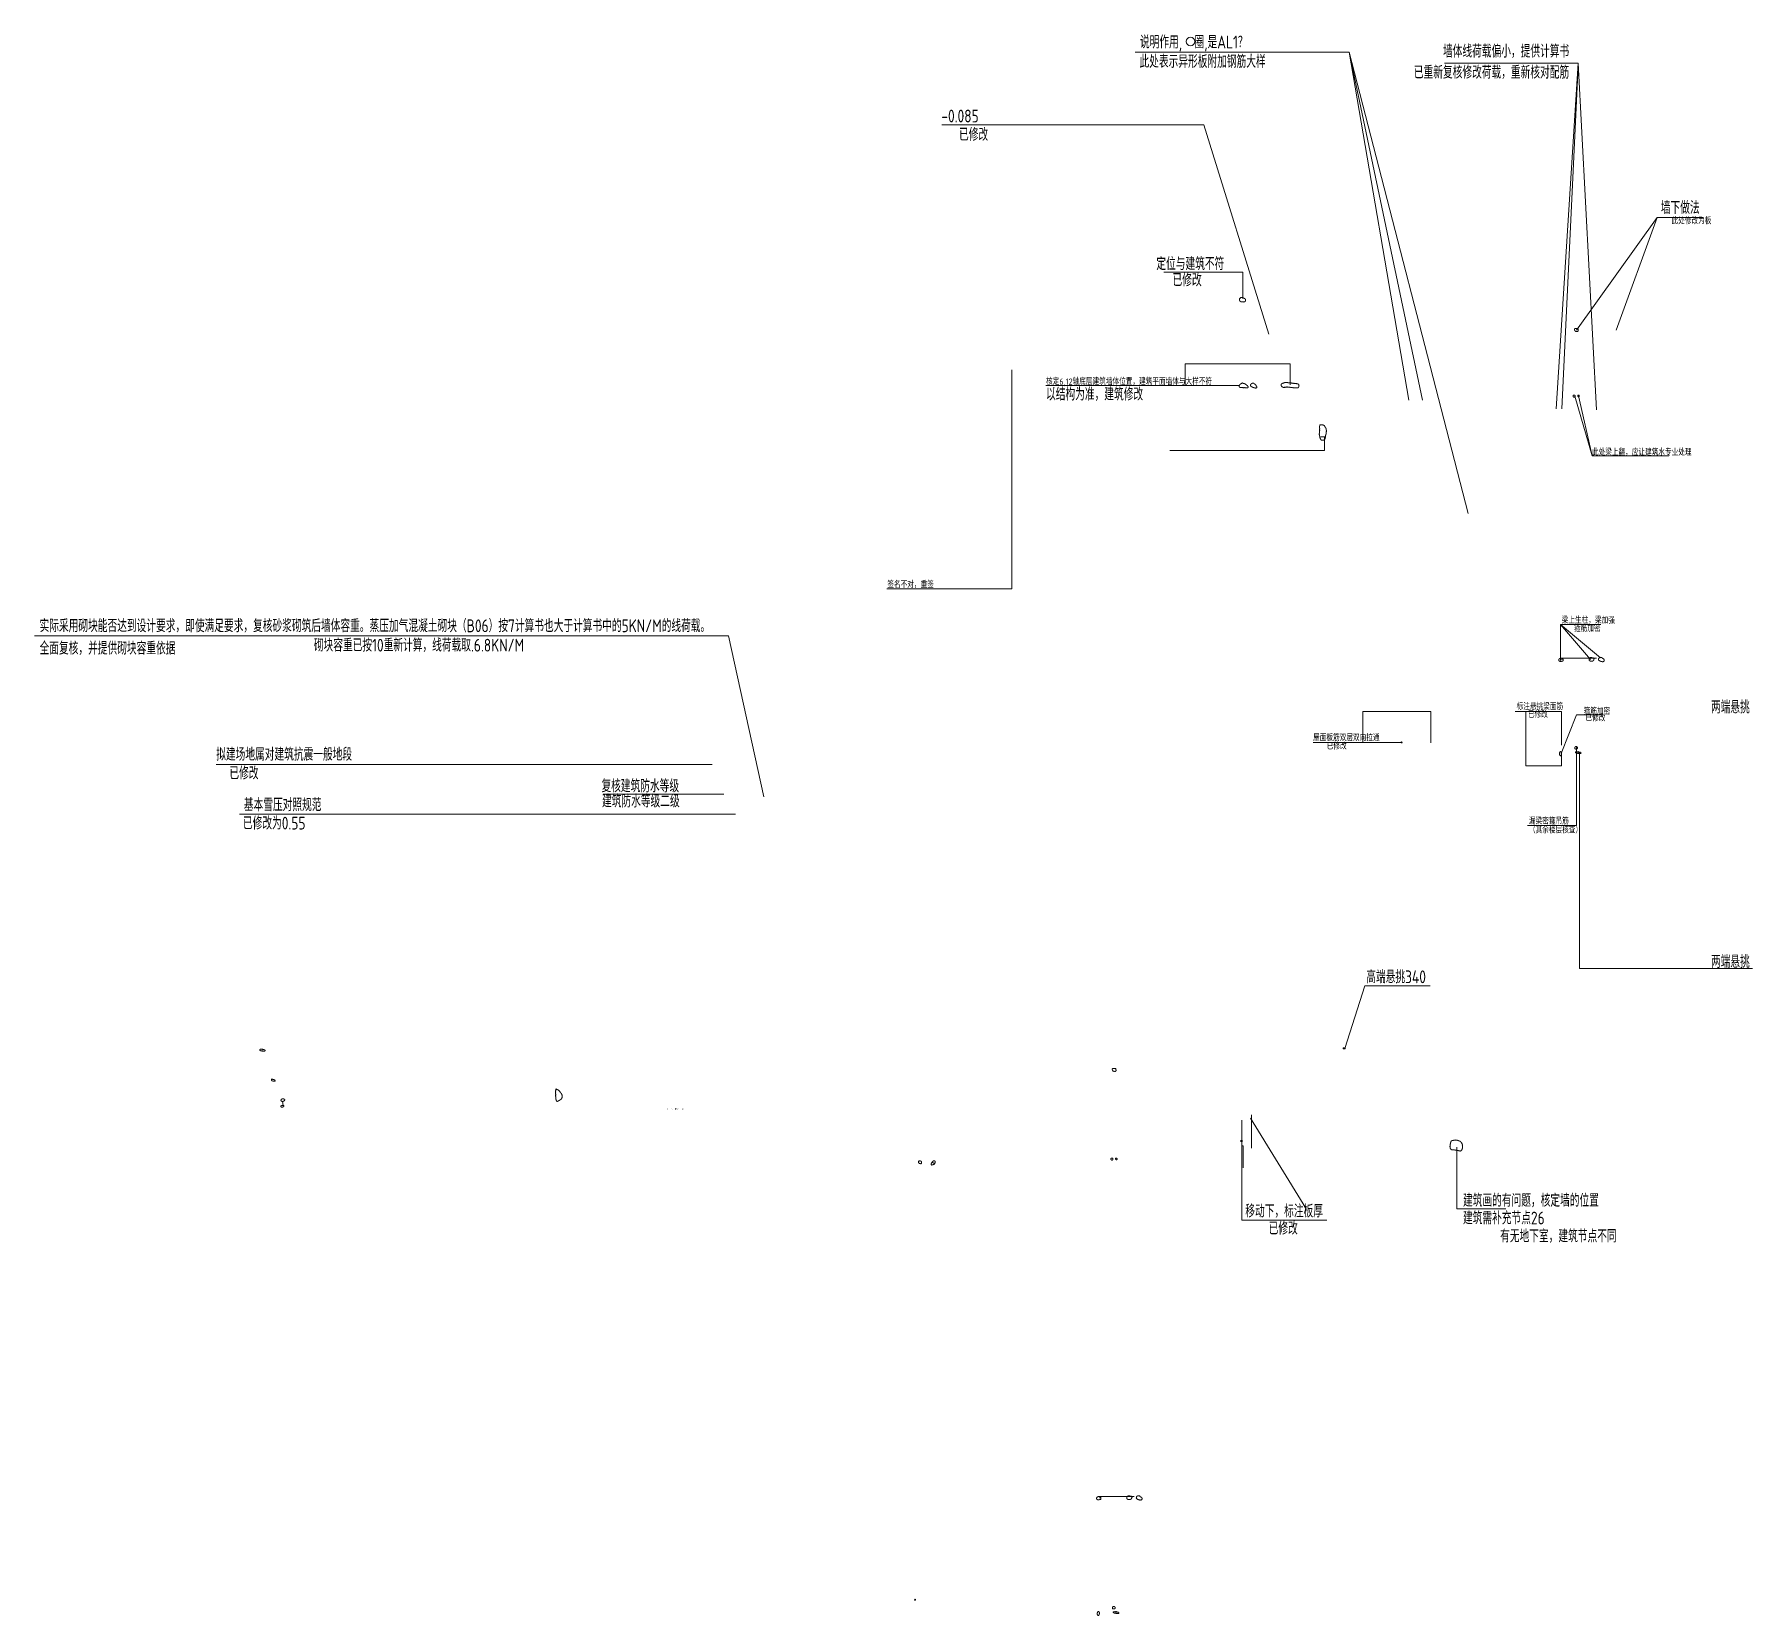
# Model space of a CAD drawing. Extents: x -1058961 to 23600, y -449123 to 2751847.
# Drawn here: x -1058961 to 17439, y 1761366 to 2751847 of the extents above.
import ezdxf

# ---------------------------------------------------------------- set-up
doc = ezdxf.new("R2010")
doc.units = 0
doc.header["$LTSCALE"] = 1000
doc.layers.add('S-S说明文字', color=7, linetype='CONTINUOUS')
doc.layers.add('签名', color=7, linetype='CONTINUOUS', lineweight=18)
doc.styles.add('TSSD_REIN', font='tssdeng.shx', dxfattribs={"width": 0.7, "height": 300, "bigfont": 'tssdchn.shx'})

msp = doc.modelspace()

# ---------------------------------------------------------------- texts
at = {"layer": 'S-S说明文字', "color": 7, "style": 'TSSD_REIN', "width": 0.8}
for s, height, p in [('说明作用,  圈,是AL1？', 8000, (-366360.82, 2743024.46, 0)), ('墙体线荷载偏小，提供计算书', 8000, (-176525.44, 2737298.49, 0)), ('-0.085', 8000, (-490766.49, 2696708.58, 0)), ('墙下做法', 8000, (-40073.08, 2639296.03, 0)), ('定位与建筑不符', 8000, (-356112.4, 2604146.32, 0)), ('核定6,12轴底层建筑墙体位置，建筑平面墙体与大样不符', 4000, (-425189.96, 2532306.27, 0)), ('此处梁上翻，应让建筑水专业处理', 4000, (-83213.45, 2488003.84, 0)), ('签名不对，重签', 4000, (-524598.14, 2405142.37, 0)), ('实际采用砌块能否达到设计要求，即使满足要求，复核砂浆砌筑后墙体容重。蒸压加气混凝土砌块（B06）按7计算书也大于计算书中的5KN/M的线荷载。', 8000, (-1055711.2, 2377392.01, 0)), ('梁上生柱，梁加强', 4000, (-102145.63, 2382805.66, 0)), ('全面复核，并提供砌块容重依据', 8000, (-1055711.2, 2363321.5, 0)), ('标注悬挑梁面筋', 4000, (-130416.79, 2328692.52, 0)), ('箍筋加密', 4000, (-88428.48, 2325683.34, 0)), ('两端悬挑', 8000, (-8658.1, 2326478.99, 0)), ('拟建场地属对建筑抗震一般地段 ', 8000, (-945049.43, 2296874.53, 0)), ('屋面板筋双层双向拉通', 4000, (-257872.91, 2309240.9, 0)), ('复核建筑防水等级', 8000, (-703708.08, 2277081.15, 0)), ('基本雪压对照规范', 8000, (-927737.25, 2265260.02, 0)), ('漏梁密箍吊筋 ', 4000, (-122690.76, 2257015.88, 0)), ('（其余楼层核查）', 4000, (-122690.76, 2251442.5, 0)), ('两端悬挑', 8000, (-8658.1, 2167051.29, 0)), ('建筑画的有问题，核定墙的位置', 8000, (-163990.56, 2017445.94, 0)), ('移动下，标注板厚', 8000, (-300371.47, 2010775.22, 0)), ('建筑需补充节点26', 8000, (-163990.56, 2006439.26, 0))]:
    msp.add_text(s, height=height, dxfattribs=at).set_placement(p)
at = {"layer": 'S-S说明文字', "color": 6, "style": 'TSSD_REIN', "width": 0.8}
for s, height, p in [('此处表示异形板附加钢筋大样', 8000, (-366651.64, 2730854.83, 0)), ('已重新复核修改荷载，重新核对配筋', 8000, (-194779.35, 2724095.31, 0)), ('已修改', 8000, (-479716.82, 2685133.46, 0)), ('此处修改为板', 4000, (-33362.45, 2633000.01, 0)), ('已修改', 8000, (-345956.56, 2594037.05, 0)), ('以结构为准，建筑修改', 8000, (-425189.96, 2522488.66, 0)), ('箍筋加密', 4000, (-94483.6, 2377678.57, 0)), ('砌块容重已按10重新计算，线荷载取.6.8KN/M', 8000, (-883879.8, 2365229.44, 0)), ('已修改', 4000, (-123323.41, 2323792.87, 0)), ('已修改', 4000, (-87270.86, 2321572.9, 0)), ('已修改', 4000, (-249379.5, 2303958.68, 0)), ('已修改', 8000, (-936778.22, 2285138.01, 0)), ('建筑防水等级二级', 8000, (-703348.83, 2267565.29, 0)), ('已修改为0.55', 8000, (-928289.44, 2253779.8, 0)), ('已修改', 8000, (-285755.27, 1999996.71, 0)), ('有无地下室，建筑节点不同', 8000, (-140730.03, 1995136.41, 0))]:
    msp.add_text(s, height=height, dxfattribs=at).set_placement(p)
at = {"layer": 'S-S说明文字', "color": 1, "style": 'TSSD_REIN', "width": 0.7}
for s, p in [('350', (-662765.93, 2078505.5, 31658.66)), ('350', (-662765.93, 2078505.5, 31658.66)), ('150', (-659892.06, 2078505.5, 31658.66)), ('150', (-659892.06, 2078505.5, 31658.66)), ('%%13212@150', (-657451.63, 2078505.5, 31658.66)), ('%%13212@150', (-657451.63, 2078505.5, 31658.66)), ('L12@150', (-654121.83, 2078505.5, 31658.66)), ('L12@150', (-654121.83, 2078505.5, 31658.66))]:
    msp.add_text(s, height=500, dxfattribs=at).set_placement(p)

# ---------------------------------------------------------------- blocks, each defined once
blk = doc.blocks.new('20210819.10060152')
at = {"layer": '签名', "color": 1}
for p, q in [((1036, 216), (13504, 39485)), ((13504, 39485), (54629, 39485))]:
    blk.add_line(p, q, dxfattribs=at)
blk.add_lwpolyline([(1201, 463, 0.52056705), (1199, 463, 0.52056705), (1199, 463, 0.52056705), (1167, 463, 0.52056705), (1167, 463, 0.52056705), (1145, 469, 0.52056705), (1145, 469, 0.52056705), (1110, 478, 0.52056705), (1110, 478, 0.52056705), (1078, 488, 0.52056705), (1078, 488, 0.52056705), (1048, 497, 0.52056705), (1048, 497, 0.52056705), (987, 514, 0.52056705), (987, 514, 0.52056705), (948, 525, 0.52056705), (948, 525, 0.52056705), (903, 538, 0.52056705), (903, 538, 0.52056705), (840, 553, 0.52056705), (840, 553, 0.52056705), (791, 564, 0.52056705), (791, 564, 0.52056705), (734, 575, 0.52056705), (734, 575, 0.52056705), (667, 586, 0.52056705), (667, 586, 0.52056705), (600, 596, 0.52056705), (600, 596, 0.52056705), (549, 603, 0.52056705), (549, 603, 0.52056705), (495, 607, 0.52056705), (495, 607, 0.52056705), (456, 611, 0.52056705), (456, 611, 0.52056705), (410, 618, 0.52056705), (410, 618, 0.52056705), (374, 620, 0.52056705), (374, 620, 0.52056705), (337, 624, 0.52056705), (337, 624, 0.52056705), (296, 624, 0.52056705), (296, 624, 0.52056705), (261, 627, 0.52056705), (261, 627, 0.52056705), (233, 627, 0.52056705), (233, 627, 0.52056705), (207, 627, 0.52056705), (207, 627, 0.52056705), (188, 627, 0.52056705), (188, 627, 0.52056705), (160, 627, 0.52056705), (160, 627, 0.52056705), (134, 622, 0.52056705), (134, 622, 0.52056705), (114, 618, 0.52056705), (114, 618, 0.52056705), (103, 611, 0.52056705), (103, 611, 0.52056705), (88, 605, 0.52056705), (88, 605, 0.52056705), (82, 599, 0.52056705), (82, 599, 0.52056705), (71, 588, 0.52056705), (71, 588, 0.52056705), (60, 575, 0.52056705), (60, 575, 0.52056705), (52, 558, 0.52056705), (52, 558, 0.52056705), (41, 536, 0.52056705), (41, 536, 0.52056705), (34, 514, 0.52056705), (34, 514, 0.52056705), (23, 488, 0.52056705), (23, 488, 0.52056705), (17, 469, 0.52056705), (17, 469, 0.52056705), (11, 450, 0.52056705), (11, 450, 0.52056705), (8, 434, 0.52056705), (8, 434, 0.52056705), (6, 417, 0.52056705), (6, 417, 0.52056705), (6, 393, 0.52056705), (6, 393, 0.52056705), (11, 372, 0.52056705), (11, 372, 0.52056705), (15, 348, 0.52056705), (15, 348, 0.52056705), (23, 326, 0.52056705), (23, 326, 0.52056705), (34, 305, 0.52056705), (34, 305, 0.52056705), (39, 290, 0.52056705), (39, 290, 0.52056705), (47, 275, 0.52056705), (47, 275, 0.52056705), (56, 260, 0.52056705), (56, 260, 0.52056705), (65, 247, 0.52056705), (65, 247, 0.52056705), (77, 229, 0.52056705), (77, 229, 0.52056705), (88, 216, 0.52056705), (88, 216, 0.52056705), (99, 201, 0.52056705), (99, 201, 0.52056705), (119, 186, 0.52056705), (119, 186, 0.52056705), (144, 167, 0.52056705), (144, 167, 0.52056705), (175, 152, 0.52056705), (175, 152, 0.52056705), (203, 139, 0.52056705), (203, 139, 0.52056705), (233, 126, 0.52056705), (233, 126, 0.52056705), (276, 111, 0.52056705), (276, 111, 0.52056705), (315, 100, 0.52056705), (315, 100, 0.52056705), (350, 91, 0.52056705), (350, 91, 0.52056705), (389, 83, 0.52056705), (389, 83, 0.52056705), (438, 72, 0.52056705), (438, 72, 0.52056705), (514, 57, 0.52056705), (514, 57, 0.52056705), (594, 46, 0.52056705), (594, 46, 0.52056705), (683, 37, 0.52056705), (683, 37, 0.52056705), (804, 26, 0.52056705), (804, 26, 0.52056705), (884, 22, 0.52056705), (884, 22, 0.52056705), (957, 20, 0.52056705), (957, 20, 0.52056705), (1022, 20, 0.52056705), (1022, 20, 0.52056705), (1069, 31, 0.52056705), (1069, 31, 0.52056705), (1106, 42, 0.52056705), (1106, 42, 0.52056705), (1134, 61, 0.52056705), (1134, 61, 0.52056705), (1149, 78, 0.52056705), (1149, 78, 0.52056705), (1162, 95, 0.52056705), (1162, 95, 0.52056705), (1173, 113, 0.52056705), (1173, 113, 0.52056705), (1182, 126, 0.52056705), (1182, 126, 0.52056705), (1195, 145, 0.52056705), (1195, 145, 0.52056705), (1203, 158, 0.52056705), (1203, 158, 0.52056705), (1212, 175, 0.52056705), (1212, 175, 0.52056705), (1216, 193, 0.52056705), (1216, 193, 0.52056705), (1223, 210, 0.52056705), (1223, 210, 0.52056705), (1223, 225, 0.52056705), (1223, 225, 0.52056705), (1223, 238, 0.52056705), (1223, 238, 0.52056705), (1223, 249, 0.52056705), (1223, 249, 0.52056705), (1223, 257, 0.52056705), (1223, 257, 0.52056705), (1223, 266, 0.52056705), (1223, 266, 0.52056705), (1223, 275, 0.52056705), (1223, 275, 0.52056705), (1223, 288, 0.52056705), (1223, 288, 0.52056705), (1223, 303, 0.52056705), (1223, 303, 0.52056705), (1221, 316, 0.52056705), (1221, 316, 0.52056705), (1219, 329, 0.52056705), (1219, 329, 0.52056705), (1216, 339, 0.52056705), (1216, 339, 0.52056705), (1210, 350, 0.52056705), (1210, 350, 0.52056705), (1201, 365, 0.52056705), (1201, 365, 0.52056705), (1186, 385, 0.52056705), (1186, 385, 0.52056705), (1169, 402, 0.52056705), (1169, 402, 0.52056705), (1149, 417, 0.52056705), (1149, 417, 0.52056705), (1128, 430, 0.52056705), (1128, 430, 0.52056705), (1108, 439, 0.52056705), (1108, 439, 0.52056705), (1095, 445, 0.52056705), (1095, 445, 0.52056705), (1082, 452, 0.52056705), (1082, 452, 0.52056705), (1076, 454, 0.52056705), (1076, 454, 0.52056705), (1069, 456, 0.52056705), (1069, 456, 0.52056705), (1063, 460, 0.52056705), (1063, 460, 0.52056705), (1059, 463, 0.52056705), (1059, 463, 0.52056705), (1054, 463, 0.52056705), (1054, 463, 0.52056705), (1050, 465, 0.52056705), (1050, 465, 0.52056705), (1048, 465, 0.52056705), (1048, 465, 0.52056705), (1046, 467, 0.52056705), (1046, 467, 0.52056705), (1043, 467, 0.52056705), (1043, 467, 0.52056705), (1028, 447, 0.52056705), (1028, 447, 0.52056705), (1020, 437, 0.52056705), (1020, 437, 0.52056705), (1018, 430, 0.52056705), (1018, 430)], format="xyb", dxfattribs=at)
at = {"layer": 'S-S说明文字', "color": 7, "style": 'TSSD_REIN', "width": 0.8}
blk.add_text('高端悬挑340', height=8000, dxfattribs=at).set_placement((14506, 41189, 0))

# ---------------------------------------------------------------- linework, layer by layer
at = {"layer": '签名', "color": 1}
for p, q in [((-235267.25, 2740598.36), (-369430.73, 2740598.36)), ((-197933.18, 2522653.87), (-235267.25, 2740598.36)), ((-189429.57, 2522718.99), (-235267.25, 2740598.36)), ((-160819.35, 2451789.64), (-235267.25, 2740598.36)), ((-301935.52, 2602895.21), (-351355.35, 2602895.21)), ((-301935.52, 2586403.34), (-301935.52, 2602895.21)), ((-446660.24, 2541808.39), (-446660.24, 2404488.3)), ((-304049.74, 2531972.9), (-425274.57, 2531972.9)), ((-94044.52, 2525249.61), (-83180.63, 2487898.12)), ((-91725.11, 2525373.84), (-83180.63, 2487898.12)), ((-252987.88, 2499650.62), (-250067.54, 2499650.62)), ((-250853.5, 2499851.25), (-250853.5, 2491270.8)), ((-250853.5, 2491270.8), (-347639.3, 2491270.8)), ((-83180.63, 2487898.12), (-34993.94, 2487898.12)), ((-446660.24, 2404488.3), (-524946.61, 2404488.3)), ((-77812.65, 2361230.82), (-103022.02, 2382127.46)), ((-84036.34, 2360355.58), (-103022.02, 2382127.46)), ((-80436.33, 2361055.58), (-102736, 2361055.58)), ((-102586.33, 2301306.2), (-92825.79, 2325586.5)), ((-92825.79, 2325586.5), (-76291.89, 2325586.5)), ((-202448.75, 2308369.67), (-257760.73, 2308369.67)), ((-634414.1, 2294533), (-945029.77, 2294533)), ((-91109.34, 2301921.76), (-91109.34, 2166626.49)), ((-627029.92, 2275875.31), (-702668.39, 2275875.31)), ((-619793.34, 2263353.79), (-930409.02, 2263353.79)), ((-91109.34, 2166626.49), (17439.25, 2166626.49)), ((-903062.26, 2080672.36), (-903505.63, 2083672.36)), ((-302445.02, 2054239.11), (-302445.02, 2071714.25)), ((-296504.76, 2054239.11), (-296504.76, 2075130.91)), ((-302626.04, 2058540.63), (-302626.04, 2009015.9)), ((-167782.84, 2054796.52), (-167782.84, 2016216.52)), ((-167782.84, 2016216.52), (-137213.67, 2016216.52)), ((-302626.04, 2009015.9), (-249258.05, 2009015.9)), ((-370001.38, 1835926.92), (-392301.05, 1835926.92))]:
    msp.add_line(p, q, dxfattribs=at)
for points in [[(-105536.32, 2517328.87), (-91869.16, 2733792.1), (-175508.97, 2733792.1)], [(-102036.32, 2517328.87), (-91780.41, 2732120.69)], [(-80336.34, 2516603.87), (-91869.16, 2733792.1)], [(-285639.57, 2563961.36), (-326419.29, 2695085.27), (-490386.71, 2695085.27)], [(-92936.33, 2566541.65), (-42312.07, 2637163.04), (-13236.69, 2637163.04)], [(-68143.38, 2566585.87), (-42312.07, 2637163.04)], [(-272300.2, 2532409.16), (-272300.2, 2545405.07), (-338077.25, 2545405.07), (-338077.25, 2531972.9)], [(-103022.02, 2359602.26), (-103022.02, 2382127.46), (-77560.02, 2382127.46)], [(-601983.59, 2274183.56), (-624039.79, 2375188.58), (-1058960.55, 2375188.58)], [(-184130.42, 2308164.52), (-184130.42, 2327630.31), (-226818.95, 2327630.31), (-226818.95, 2308369.67)], [(-102303.23, 2306682.82), (-102303.23, 2327799.51), (-131258.13, 2327799.51)], [(-102299.71, 2300687.15), (-102299.71, 2293771.52), (-124739.97, 2293771.52), (-124739.97, 2327799.51)], [(-92836.32, 2305106.11), (-92836.32, 2256261.67), (-123517.81, 2256261.67)], [(-297207.19, 2073027.32), (-262466.46, 2016589.13)], [(-302284.69, 2055588.88), (-301638.02, 2055588.88), (-301638.02, 2041881.39)]]:
    msp.add_lwpolyline(points, dxfattribs=at)
for points in [[(-302950.37, 2586901.34, 0.52056705), (-302964.49, 2586901.34, 0.52056705), (-302964.49, 2586901.34, 0.52056705), (-303529.35, 2586647.4, 0.52056705), (-303529.35, 2586647.4, 0.52056705), (-303684.69, 2586548.64, 0.52056705), (-303684.69, 2586548.64, 0.52056705), (-303783.54, 2586449.89, 0.52056705), (-303783.54, 2586449.89, 0.52056705), (-303868.27, 2586308.81, 0.52056705), (-303868.27, 2586308.81, 0.52056705), (-303910.64, 2586224.16, 0.52056705), (-303910.64, 2586224.16, 0.52056705), (-303953, 2586111.3, 0.52056705), (-303953, 2586111.3, 0.52056705), (-303967.12, 2586026.65, 0.52056705), (-303967.12, 2586026.65, 0.52056705), (-303981.24, 2585913.79, 0.52056705), (-303981.24, 2585913.79, 0.52056705), (-303981.24, 2585829.14, 0.52056705), (-303981.24, 2585829.14, 0.52056705), (-303981.24, 2585730.38, 0.52056705), (-303981.24, 2585730.38, 0.52056705), (-303981.24, 2585659.84, 0.52056705), (-303981.24, 2585659.84, 0.52056705), (-303967.12, 2585561.09, 0.52056705), (-303967.12, 2585561.09, 0.52056705), (-303953, 2585504.66, 0.52056705), (-303953, 2585504.66, 0.52056705), (-303924.76, 2585349.47, 0.52056705), (-303924.76, 2585349.47, 0.52056705), (-303910.64, 2585278.93, 0.52056705), (-303910.64, 2585278.93, 0.52056705), (-303882.39, 2585222.5, 0.52056705), (-303882.39, 2585222.5, 0.52056705), (-303868.27, 2585151.96, 0.52056705), (-303868.27, 2585151.96, 0.52056705), (-303840.03, 2585095.52, 0.52056705), (-303840.03, 2585095.52, 0.52056705), (-303797.66, 2585010.88, 0.52056705), (-303797.66, 2585010.88, 0.52056705), (-303769.42, 2584954.45, 0.52056705), (-303769.42, 2584954.45, 0.52056705), (-303755.3, 2584898.01, 0.52056705), (-303755.3, 2584898.01, 0.52056705), (-303755.3, 2584841.58, 0.52056705), (-303755.3, 2584841.58, 0.52056705), (-303727.05, 2584799.26, 0.52056705), (-303727.05, 2584799.26, 0.52056705), (-303712.93, 2584742.83, 0.52056705), (-303712.93, 2584742.83, 0.52056705), (-303670.57, 2584700.5, 0.52056705), (-303670.57, 2584700.5, 0.52056705), (-303642.33, 2584658.18, 0.52056705), (-303642.33, 2584658.18, 0.52056705), (-303599.96, 2584615.85, 0.52056705), (-303599.96, 2584615.85, 0.52056705), (-303557.6, 2584587.64, 0.52056705), (-303557.6, 2584587.64, 0.52056705), (-303529.35, 2584559.42, 0.52056705), (-303529.35, 2584559.42, 0.52056705), (-303501.11, 2584545.32, 0.52056705), (-303501.11, 2584545.32, 0.52056705), (-303486.99, 2584531.21, 0.52056705), (-303486.99, 2584531.21, 0.52056705), (-303444.62, 2584502.99, 0.52056705), (-303444.62, 2584502.99, 0.52056705), (-303388.14, 2584474.78, 0.52056705), (-303388.14, 2584474.78, 0.52056705), (-303331.65, 2584446.56, 0.52056705), (-303331.65, 2584446.56, 0.52056705), (-303261.04, 2584418.34, 0.52056705), (-303261.04, 2584418.34, 0.52056705), (-303176.32, 2584390.13, 0.52056705), (-303176.32, 2584390.13, 0.52056705), (-303105.71, 2584376.02, 0.52056705), (-303105.71, 2584376.02, 0.52056705), (-303006.86, 2584347.8, 0.52056705), (-303006.86, 2584347.8, 0.52056705), (-302893.89, 2584319.59, 0.52056705), (-302893.89, 2584319.59, 0.52056705), (-302780.91, 2584305.48, 0.52056705), (-302780.91, 2584305.48, 0.52056705), (-302639.7, 2584291.37, 0.52056705), (-302639.7, 2584291.37, 0.52056705), (-302441.99, 2584263.16, 0.52056705), (-302441.99, 2584263.16, 0.52056705), (-302258.42, 2584263.16, 0.52056705), (-302258.42, 2584263.16, 0.52056705), (-302018.35, 2584263.16, 0.52056705), (-302018.35, 2584263.16, 0.52056705), (-301863.01, 2584263.16, 0.52056705), (-301863.01, 2584263.16, 0.52056705), (-301580.58, 2584263.16, 0.52056705), (-301580.58, 2584263.16, 0.52056705), (-301326.39, 2584277.26, 0.52056705), (-301326.39, 2584277.26, 0.52056705), (-301114.57, 2584305.48, 0.52056705), (-301114.57, 2584305.48, 0.52056705), (-300916.87, 2584333.7, 0.52056705), (-300916.87, 2584333.7, 0.52056705), (-300719.16, 2584390.13, 0.52056705), (-300719.16, 2584390.13, 0.52056705), (-300592.07, 2584432.45, 0.52056705), (-300592.07, 2584432.45, 0.52056705), (-300493.22, 2584488.88, 0.52056705), (-300493.22, 2584488.88, 0.52056705), (-300436.73, 2584531.21, 0.52056705), (-300436.73, 2584531.21, 0.52056705), (-300394.37, 2584573.53, 0.52056705), (-300394.37, 2584573.53, 0.52056705), (-300366.12, 2584629.96, 0.52056705), (-300366.12, 2584629.96, 0.52056705), (-300352.01, 2584672.29, 0.52056705), (-300352.01, 2584672.29, 0.52056705), (-300337.88, 2584714.61, 0.52056705), (-300337.88, 2584714.61, 0.52056705), (-300323.76, 2584756.93, 0.52056705), (-300323.76, 2584756.93, 0.52056705), (-300295.52, 2584813.37, 0.52056705), (-300295.52, 2584813.37, 0.52056705), (-300281.4, 2584855.69, 0.52056705), (-300281.4, 2584855.69, 0.52056705), (-300239.03, 2584926.23, 0.52056705), (-300239.03, 2584926.23, 0.52056705), (-300239.03, 2584982.66, 0.52056705), (-300239.03, 2584982.66, 0.52056705), (-300224.91, 2585039.09, 0.52056705), (-300224.91, 2585039.09, 0.52056705), (-300210.79, 2585095.52, 0.52056705), (-300210.79, 2585095.52, 0.52056705), (-300210.79, 2585180.17, 0.52056705), (-300210.79, 2585180.17, 0.52056705), (-300210.79, 2585250.71, 0.52056705), (-300210.79, 2585250.71, 0.52056705), (-300210.79, 2585349.47, 0.52056705), (-300210.79, 2585349.47, 0.52056705), (-300210.79, 2585420.01, 0.52056705), (-300210.79, 2585420.01, 0.52056705), (-300224.91, 2585532.87, 0.52056705), (-300224.91, 2585532.87, 0.52056705), (-300253.15, 2585631.63, 0.52056705), (-300253.15, 2585631.63, 0.52056705), (-300295.52, 2585744.49, 0.52056705), (-300295.52, 2585744.49, 0.52056705), (-300323.76, 2585829.14, 0.52056705), (-300323.76, 2585829.14, 0.52056705), (-300380.25, 2585927.89, 0.52056705), (-300380.25, 2585927.89, 0.52056705), (-300464.98, 2586040.76, 0.52056705), (-300464.98, 2586040.76, 0.52056705), (-300535.59, 2586125.4, 0.52056705), (-300535.59, 2586125.4, 0.52056705), (-300648.56, 2586224.16, 0.52056705), (-300648.56, 2586224.16, 0.52056705), (-300733.29, 2586294.7, 0.52056705), (-300733.29, 2586294.7, 0.52056705), (-300860.38, 2586379.35, 0.52056705), (-300860.38, 2586379.35, 0.52056705), (-300959.23, 2586435.78, 0.52056705), (-300959.23, 2586435.78, 0.52056705), (-301072.2, 2586506.32, 0.52056705), (-301072.2, 2586506.32, 0.52056705), (-301255.78, 2586605.07, 0.52056705), (-301255.78, 2586605.07, 0.52056705), (-301368.76, 2586633.29, 0.52056705), (-301368.76, 2586633.29, 0.52056705), (-301509.97, 2586675.61, 0.52056705), (-301509.97, 2586675.61, 0.52056705), (-301651.19, 2586746.15, 0.52056705), (-301651.19, 2586746.15, 0.52056705), (-301750.04, 2586774.37, 0.52056705), (-301750.04, 2586774.37, 0.52056705), (-301834.77, 2586802.58, 0.52056705), (-301834.77, 2586802.58, 0.52056705), (-301933.62, 2586816.69, 0.52056705), (-301933.62, 2586816.69, 0.52056705), (-302018.35, 2586844.91, 0.52056705), (-302018.35, 2586844.91, 0.52056705), (-302117.2, 2586873.12, 0.52056705), (-302117.2, 2586873.12, 0.52056705), (-302187.81, 2586887.23, 0.52056705), (-302187.81, 2586887.23, 0.52056705), (-302258.42, 2586915.45, 0.52056705), (-302258.42, 2586915.45, 0.52056705), (-302357.27, 2586943.66, 0.52056705), (-302357.27, 2586943.66, 0.52056705), (-302441.99, 2586957.77, 0.52056705), (-302441.99, 2586957.77, 0.52056705), (-302512.6, 2586971.88, 0.52056705), (-302512.6, 2586971.88, 0.52056705), (-302597.33, 2586985.99, 0.52056705), (-302597.33, 2586985.99, 0.52056705), (-302653.82, 2586985.99, 0.52056705), (-302653.82, 2586985.99, 0.52056705), (-302710.3, 2586985.99, 0.52056705), (-302710.3, 2586985.99, 0.52056705), (-302766.79, 2587000.1, 0.52056705), (-302766.79, 2587000.1, 0.52056705), (-302809.15, 2587000.1, 0.52056705), (-302809.15, 2587000.1, 0.52056705), (-302865.64, 2587000.1, 0.52056705), (-302865.64, 2587000.1, 0.52056705), (-302908, 2587000.1, 0.52056705), (-302908, 2587000.1, 0.52056705), (-302950.37, 2587000.1, 0.52056705), (-302950.37, 2587000.1, 0.52056705), (-303006.86, 2587000.1, 0.52056705), (-303006.86, 2587000.1, 0.52056705), (-303049.22, 2587000.1, 0.52056705), (-303049.22, 2587000.1, 0.52056705), (-303105.71, 2587000.1, 0.52056705), (-303105.71, 2587000.1, 0.52056705), (-303148.07, 2587000.1, 0.52056705), (-303148.07, 2587000.1, 0.52056705), (-303176.32, 2586985.99, 0.52056705), (-303176.32, 2586985.99, 0.52056705), (-303190.43, 2586985.99, 0.52056705), (-303190.43, 2586985.99, 0.52056705), (-303204.56, 2586985.99, 0.52056705), (-303204.56, 2586985.99, 0.52056705), (-303218.68, 2586971.88, 0.52056705), (-303218.68, 2586971.88, 0.52056705), (-303261.04, 2586929.56, 0.52056705), (-303261.04, 2586929.56, 0.52056705), (-303289.29, 2586901.34, 0.52056705), (-303289.29, 2586901.34, 0.52056705), (-303303.41, 2586873.12, 0.52056705), (-303303.41, 2586873.12)], [(-92059.54, 2567600.34, 0.52056705), (-92147.46, 2567600.34, 0.52056705), (-92147.46, 2567600.34, 0.52056705), (-92235.37, 2567587.79, 0.52056705), (-92235.37, 2567587.79, 0.52056705), (-92373.53, 2567587.79, 0.52056705), (-92373.53, 2567587.79, 0.52056705), (-92599.61, 2567587.79, 0.52056705), (-92599.61, 2567587.79, 0.52056705), (-92788, 2567587.79, 0.52056705), (-92788, 2567587.79, 0.52056705), (-92963.84, 2567587.79, 0.52056705), (-92963.84, 2567587.79, 0.52056705), (-93102, 2567587.79, 0.52056705), (-93102, 2567587.79, 0.52056705), (-93277.83, 2567600.34, 0.52056705), (-93277.83, 2567600.34, 0.52056705), (-93428.55, 2567600.34, 0.52056705), (-93428.55, 2567600.34, 0.52056705), (-93554.15, 2567600.34, 0.52056705), (-93554.15, 2567600.34, 0.52056705), (-93667.18, 2567600.34, 0.52056705), (-93667.18, 2567600.34, 0.52056705), (-93755.1, 2567600.34, 0.52056705), (-93755.1, 2567600.34, 0.52056705), (-93830.46, 2567587.79, 0.52056705), (-93830.46, 2567587.79, 0.52056705), (-93868.14, 2567575.25, 0.52056705), (-93868.14, 2567575.25, 0.52056705), (-93918.38, 2567562.7, 0.52056705), (-93918.38, 2567562.7, 0.52056705), (-93943.5, 2567550.15, 0.52056705), (-93943.5, 2567550.15, 0.52056705), (-93968.62, 2567537.6, 0.52056705), (-93968.62, 2567537.6, 0.52056705), (-93993.74, 2567525.05, 0.52056705), (-93993.74, 2567525.05, 0.52056705), (-94018.86, 2567499.96, 0.52056705), (-94018.86, 2567499.96, 0.52056705), (-94018.86, 2567499.96, 0.52056705), (-94031.42, 2567487.41, 0.52056705), (-94031.42, 2567487.41, 0.52056705), (-94056.54, 2567462.32, 0.52056705), (-94056.54, 2567462.32, 0.52056705), (-94069.1, 2567449.77, 0.52056705), (-94069.1, 2567449.77, 0.52056705), (-94094.21, 2567437.22, 0.52056705), (-94094.21, 2567437.22, 0.52056705), (-94106.78, 2567412.13, 0.52056705), (-94106.78, 2567412.13, 0.52056705), (-94119.33, 2567399.58, 0.52056705), (-94119.33, 2567399.58, 0.52056705), (-94131.9, 2567387.03, 0.52056705), (-94131.9, 2567387.03, 0.52056705), (-94144.45, 2567361.94, 0.52056705), (-94144.45, 2567361.94, 0.52056705), (-94144.45, 2567336.84, 0.52056705), (-94144.45, 2567336.84, 0.52056705), (-94144.45, 2567324.29, 0.52056705), (-94144.45, 2567324.29, 0.52056705), (-94144.45, 2567299.2, 0.52056705), (-94144.45, 2567299.2, 0.52056705), (-94144.45, 2567261.56, 0.52056705), (-94144.45, 2567261.56, 0.52056705), (-94144.45, 2567236.46, 0.52056705), (-94144.45, 2567236.46, 0.52056705), (-94144.45, 2567211.36, 0.52056705), (-94144.45, 2567211.36, 0.52056705), (-94144.45, 2567186.27, 0.52056705), (-94144.45, 2567186.27, 0.52056705), (-94144.45, 2567161.17, 0.52056705), (-94144.45, 2567161.17, 0.52056705), (-94131.9, 2567123.53, 0.52056705), (-94131.9, 2567123.53, 0.52056705), (-94131.9, 2567085.89, 0.52056705), (-94131.9, 2567085.89, 0.52056705), (-94119.33, 2567035.7, 0.52056705), (-94119.33, 2567035.7, 0.52056705), (-94119.33, 2567010.6, 0.52056705), (-94119.33, 2567010.6, 0.52056705), (-94119.33, 2566985.51, 0.52056705), (-94119.33, 2566985.51, 0.52056705), (-94119.33, 2566972.96, 0.52056705), (-94119.33, 2566972.96, 0.52056705), (-94119.33, 2566960.41, 0.52056705), (-94119.33, 2566960.41, 0.52056705), (-94119.33, 2566947.86, 0.52056705), (-94119.33, 2566947.86, 0.52056705), (-94106.78, 2566922.77, 0.52056705), (-94106.78, 2566922.77, 0.52056705), (-94106.78, 2566910.22, 0.52056705), (-94106.78, 2566910.22, 0.52056705), (-94106.78, 2566872.58, 0.52056705), (-94106.78, 2566872.58, 0.52056705), (-94106.78, 2566847.48, 0.52056705), (-94106.78, 2566847.48, 0.52056705), (-94106.78, 2566822.39, 0.52056705), (-94106.78, 2566822.39, 0.52056705), (-94094.21, 2566784.74, 0.52056705), (-94094.21, 2566784.74, 0.52056705), (-94094.21, 2566747.1, 0.52056705), (-94094.21, 2566747.1, 0.52056705), (-94081.66, 2566722.01, 0.52056705), (-94081.66, 2566722.01, 0.52056705), (-94081.66, 2566684.36, 0.52056705), (-94081.66, 2566684.36, 0.52056705), (-94081.66, 2566646.72, 0.52056705), (-94081.66, 2566646.72, 0.52056705), (-94069.1, 2566609.08, 0.52056705), (-94069.1, 2566609.08, 0.52056705), (-94043.98, 2566558.89, 0.52056705), (-94043.98, 2566558.89, 0.52056705), (-94043.98, 2566533.79, 0.52056705), (-94043.98, 2566533.79, 0.52056705), (-94018.86, 2566483.6, 0.52056705), (-94018.86, 2566483.6, 0.52056705), (-94006.3, 2566445.96, 0.52056705), (-94006.3, 2566445.96, 0.52056705), (-93981.18, 2566408.32, 0.52056705), (-93981.18, 2566408.32, 0.52056705), (-93968.62, 2566370.67, 0.52056705), (-93968.62, 2566370.67, 0.52056705), (-93956.06, 2566345.58, 0.52056705), (-93956.06, 2566345.58, 0.52056705), (-93956.06, 2566320.48, 0.52056705), (-93956.06, 2566320.48, 0.52056705), (-93956.06, 2566295.39, 0.52056705), (-93956.06, 2566295.39, 0.52056705), (-93930.94, 2566270.29, 0.52056705), (-93930.94, 2566270.29, 0.52056705), (-93918.38, 2566232.65, 0.52056705), (-93918.38, 2566232.65, 0.52056705), (-93893.26, 2566207.55, 0.52056705), (-93893.26, 2566207.55, 0.52056705), (-93880.7, 2566195.01, 0.52056705), (-93880.7, 2566195.01, 0.52056705), (-93868.14, 2566182.46, 0.52056705), (-93868.14, 2566182.46, 0.52056705), (-93855.58, 2566157.36, 0.52056705), (-93855.58, 2566157.36, 0.52056705), (-93855.58, 2566144.82, 0.52056705), (-93855.58, 2566144.82, 0.52056705), (-93830.46, 2566107.17, 0.52056705), (-93830.46, 2566107.17, 0.52056705), (-93817.9, 2566094.63, 0.52056705), (-93817.9, 2566094.63, 0.52056705), (-93805.34, 2566056.98, 0.52056705), (-93805.34, 2566056.98, 0.52056705), (-93792.78, 2566044.43, 0.52056705), (-93792.78, 2566044.43, 0.52056705), (-93780.22, 2566019.34, 0.52056705), (-93780.22, 2566019.34, 0.52056705), (-93767.66, 2566006.79, 0.52056705), (-93767.66, 2566006.79, 0.52056705), (-93755.1, 2565994.24, 0.52056705), (-93755.1, 2565994.24, 0.52056705), (-93742.54, 2565969.15, 0.52056705), (-93742.54, 2565969.15, 0.52056705), (-93729.98, 2565956.6, 0.52056705), (-93729.98, 2565956.6, 0.52056705), (-93717.42, 2565944.05, 0.52056705), (-93717.42, 2565944.05, 0.52056705), (-93692.3, 2565931.51, 0.52056705), (-93692.3, 2565931.51, 0.52056705), (-93679.75, 2565918.96, 0.52056705), (-93679.75, 2565918.96, 0.52056705), (-93667.18, 2565906.41, 0.52056705), (-93667.18, 2565906.41, 0.52056705), (-93642.06, 2565893.86, 0.52056705), (-93642.06, 2565893.86, 0.52056705), (-93629.51, 2565881.32, 0.52056705), (-93629.51, 2565881.32, 0.52056705), (-93616.94, 2565881.32, 0.52056705), (-93616.94, 2565881.32, 0.52056705), (-93591.83, 2565856.22, 0.52056705), (-93591.83, 2565856.22, 0.52056705), (-93529.03, 2565843.67, 0.52056705), (-93529.03, 2565843.67, 0.52056705), (-93491.35, 2565831.13, 0.52056705), (-93491.35, 2565831.13, 0.52056705), (-93441.11, 2565818.58, 0.52056705), (-93441.11, 2565818.58, 0.52056705), (-93378.31, 2565818.58, 0.52056705), (-93378.31, 2565818.58, 0.52056705), (-93340.63, 2565806.03, 0.52056705), (-93340.63, 2565806.03, 0.52056705), (-93265.27, 2565793.48, 0.52056705), (-93265.27, 2565793.48, 0.52056705), (-93177.36, 2565793.48, 0.52056705), (-93177.36, 2565793.48, 0.52056705), (-93076.88, 2565780.93, 0.52056705), (-93076.88, 2565780.93, 0.52056705), (-92938.72, 2565780.93, 0.52056705), (-92938.72, 2565780.93, 0.52056705), (-92838.24, 2565780.93, 0.52056705), (-92838.24, 2565780.93, 0.52056705), (-92737.76, 2565780.93, 0.52056705), (-92737.76, 2565780.93, 0.52056705), (-92612.17, 2565780.93, 0.52056705), (-92612.17, 2565780.93, 0.52056705), (-92524.25, 2565780.93, 0.52056705), (-92524.25, 2565780.93, 0.52056705), (-92448.89, 2565780.93, 0.52056705), (-92448.89, 2565780.93, 0.52056705), (-92373.53, 2565780.93, 0.52056705), (-92373.53, 2565780.93, 0.52056705), (-92310.73, 2565780.93, 0.52056705), (-92310.73, 2565780.93, 0.52056705), (-92260.49, 2565780.93, 0.52056705), (-92260.49, 2565780.93, 0.52056705), (-92185.14, 2565793.48, 0.52056705), (-92185.14, 2565793.48, 0.52056705), (-92134.9, 2565818.58, 0.52056705), (-92134.9, 2565818.58, 0.52056705), (-92097.22, 2565843.67, 0.52056705), (-92097.22, 2565843.67, 0.52056705), (-92059.54, 2565868.77, 0.52056705), (-92059.54, 2565868.77, 0.52056705), (-92021.86, 2565893.86, 0.52056705), (-92021.86, 2565893.86, 0.52056705), (-91984.18, 2565918.96, 0.52056705), (-91984.18, 2565918.96, 0.52056705), (-91933.94, 2565944.05, 0.52056705), (-91933.94, 2565944.05, 0.52056705), (-91908.82, 2565981.7, 0.52056705), (-91908.82, 2565981.7, 0.52056705), (-91883.7, 2566031.89, 0.52056705), (-91883.7, 2566031.89, 0.52056705), (-91846.02, 2566107.17, 0.52056705), (-91846.02, 2566107.17, 0.52056705), (-91820.9, 2566169.91, 0.52056705), (-91820.9, 2566169.91, 0.52056705), (-91795.78, 2566270.29, 0.52056705), (-91795.78, 2566270.29, 0.52056705), (-91795.78, 2566358.13, 0.52056705), (-91795.78, 2566358.13, 0.52056705), (-91795.78, 2566445.96, 0.52056705), (-91795.78, 2566445.96, 0.52056705), (-91795.78, 2566521.24, 0.52056705), (-91795.78, 2566521.24, 0.52056705), (-91795.78, 2566609.08, 0.52056705), (-91795.78, 2566609.08, 0.52056705), (-91808.34, 2566671.82, 0.52056705), (-91808.34, 2566671.82, 0.52056705), (-91820.9, 2566734.55, 0.52056705), (-91820.9, 2566734.55, 0.52056705), (-91846.02, 2566834.94, 0.52056705), (-91846.02, 2566834.94, 0.52056705), (-91871.14, 2566922.77, 0.52056705), (-91871.14, 2566922.77, 0.52056705), (-91883.7, 2566985.51, 0.52056705), (-91883.7, 2566985.51, 0.52056705), (-91883.7, 2567035.7, 0.52056705), (-91883.7, 2567035.7, 0.52056705), (-91896.26, 2567085.89, 0.52056705), (-91896.26, 2567085.89, 0.52056705), (-91908.82, 2567123.53, 0.52056705), (-91908.82, 2567123.53, 0.52056705), (-91908.82, 2567173.72, 0.52056705), (-91908.82, 2567173.72, 0.52056705), (-91921.38, 2567211.36, 0.52056705), (-91921.38, 2567211.36, 0.52056705), (-91921.38, 2567261.56, 0.52056705), (-91921.38, 2567261.56, 0.52056705), (-91933.94, 2567299.2, 0.52056705), (-91933.94, 2567299.2, 0.52056705), (-91946.5, 2567349.39, 0.52056705), (-91946.5, 2567349.39, 0.52056705), (-91946.5, 2567387.03, 0.52056705), (-91946.5, 2567387.03, 0.52056705), (-91959.06, 2567412.13, 0.52056705), (-91959.06, 2567412.13, 0.52056705), (-91959.06, 2567437.22, 0.52056705), (-91959.06, 2567437.22, 0.52056705), (-91971.62, 2567462.32, 0.52056705), (-91971.62, 2567462.32, 0.52056705), (-91971.62, 2567487.41, 0.52056705), (-91971.62, 2567487.41, 0.52056705), (-91984.18, 2567487.41, 0.52056705), (-91984.18, 2567487.41, 0.52056705), (-91984.18, 2567499.96, 0.52056705), (-91984.18, 2567499.96, 0.52056705), (-91984.18, 2567512.51, 0.52056705), (-91984.18, 2567512.51, 0.52056705), (-91996.74, 2567525.05, 0.52056705), (-91996.74, 2567525.05, 0.52056705), (-91996.74, 2567537.6, 0.52056705), (-91996.74, 2567537.6, 0.52056705), (-92009.3, 2567550.15, 0.52056705), (-92009.3, 2567550.15, 0.52056705), (-92009.3, 2567562.7, 0.52056705), (-92009.3, 2567562.7, 0.52056705), (-92009.3, 2567575.25, 0.52056705), (-92009.3, 2567575.25, 0.52056705), (-92009.3, 2567587.79, 0.52056705), (-92009.3, 2567587.79, 0.52056705), (-92021.86, 2567587.79, 0.52056705), (-92021.86, 2567587.79, 0.52056705), (-92021.86, 2567600.34, 0.52056705), (-92021.86, 2567600.34, 0.52056705), (-92021.86, 2567612.89, 0.52056705), (-92021.86, 2567612.89, 0.52056705), (-92021.86, 2567612.89, 0.52056705), (-92021.86, 2567600.34, 0.52056705), (-92021.86, 2567600.34, 0.52056705), (-92021.86, 2567587.79, 0.52056705), (-92021.86, 2567587.79, 0.52056705), (-92034.42, 2567562.7, 0.52056705), (-92034.42, 2567562.7)], [(-302102.2, 2533444.02, 0.52056705), (-302118.03, 2533444.02, 0.52056705), (-302118.03, 2533444.02, 0.52056705), (-302466.37, 2533349.11, 0.52056705), (-302466.37, 2533349.11, 0.52056705), (-302656.38, 2533238.38, 0.52056705), (-302656.38, 2533238.38, 0.52056705), (-302878.05, 2533111.83, 0.52056705), (-302878.05, 2533111.83, 0.52056705), (-303036.39, 2533001.1, 0.52056705), (-303036.39, 2533001.1, 0.52056705), (-303226.39, 2532842.92, 0.52056705), (-303226.39, 2532842.92, 0.52056705), (-303432.23, 2532700.55, 0.52056705), (-303432.23, 2532700.55, 0.52056705), (-303606.4, 2532542.37, 0.52056705), (-303606.4, 2532542.37, 0.52056705), (-303764.74, 2532384.18, 0.52056705), (-303764.74, 2532384.18, 0.52056705), (-303875.58, 2532273.45, 0.52056705), (-303875.58, 2532273.45, 0.52056705), (-303954.74, 2532146.9, 0.52056705), (-303954.74, 2532146.9, 0.52056705), (-304018.08, 2532051.99, 0.52056705), (-304018.08, 2532051.99, 0.52056705), (-304049.74, 2531972.9, 0.52056705), (-304049.74, 2531972.9, 0.52056705), (-304097.25, 2531909.63, 0.52056705), (-304097.25, 2531909.63, 0.52056705), (-304128.91, 2531830.54, 0.52056705), (-304128.91, 2531830.54, 0.52056705), (-304160.58, 2531767.26, 0.52056705), (-304160.58, 2531767.26, 0.52056705), (-304192.25, 2531688.17, 0.52056705), (-304192.25, 2531688.17, 0.52056705), (-304208.08, 2531593.26, 0.52056705), (-304208.08, 2531593.26, 0.52056705), (-304208.08, 2531514.17, 0.52056705), (-304208.08, 2531514.17, 0.52056705), (-304208.08, 2531435.07, 0.52056705), (-304208.08, 2531435.07, 0.52056705), (-304208.08, 2531355.98, 0.52056705), (-304208.08, 2531355.98, 0.52056705), (-304208.08, 2531261.07, 0.52056705), (-304208.08, 2531261.07, 0.52056705), (-304192.25, 2531181.98, 0.52056705), (-304192.25, 2531181.98, 0.52056705), (-304160.58, 2531087.07, 0.52056705), (-304160.58, 2531087.07, 0.52056705), (-304113.08, 2531023.8, 0.52056705), (-304113.08, 2531023.8, 0.52056705), (-304065.58, 2530960.52, 0.52056705), (-304065.58, 2530960.52, 0.52056705), (-304033.91, 2530913.07, 0.52056705), (-304033.91, 2530913.07, 0.52056705), (-303970.57, 2530865.61, 0.52056705), (-303970.57, 2530865.61, 0.52056705), (-303907.24, 2530833.97, 0.52056705), (-303907.24, 2530833.97, 0.52056705), (-303796.41, 2530802.34, 0.52056705), (-303796.41, 2530802.34, 0.52056705), (-303638.07, 2530754.88, 0.52056705), (-303638.07, 2530754.88, 0.52056705), (-303400.56, 2530739.06, 0.52056705), (-303400.56, 2530739.06, 0.52056705), (-303068.06, 2530707.43, 0.52056705), (-303068.06, 2530707.43, 0.52056705), (-302656.38, 2530675.79, 0.52056705), (-302656.38, 2530675.79, 0.52056705), (-302197.2, 2530659.97, 0.52056705), (-302197.2, 2530659.97, 0.52056705), (-301880.53, 2530644.15, 0.52056705), (-301880.53, 2530644.15, 0.52056705), (-301358.02, 2530628.33, 0.52056705), (-301358.02, 2530628.33, 0.52056705), (-300946.34, 2530628.33, 0.52056705), (-300946.34, 2530628.33, 0.52056705), (-300439.66, 2530596.7, 0.52056705), (-300439.66, 2530596.7, 0.52056705), (-300170.49, 2530565.06, 0.52056705), (-300170.49, 2530565.06, 0.52056705), (-299790.48, 2530533.42, 0.52056705), (-299790.48, 2530533.42, 0.52056705), (-299442.14, 2530485.97, 0.52056705), (-299442.14, 2530485.97, 0.52056705), (-299236.3, 2530485.97, 0.52056705), (-299236.3, 2530485.97, 0.52056705), (-299030.46, 2530470.15, 0.52056705), (-299030.46, 2530470.15, 0.52056705), (-298887.96, 2530470.15, 0.52056705), (-298887.96, 2530470.15, 0.52056705), (-298792.96, 2530470.15, 0.52056705), (-298792.96, 2530470.15, 0.52056705), (-298729.62, 2530501.79, 0.52056705), (-298729.62, 2530501.79, 0.52056705), (-298697.95, 2530549.24, 0.52056705), (-298697.95, 2530549.24, 0.52056705), (-298666.29, 2530580.88, 0.52056705), (-298666.29, 2530580.88, 0.52056705), (-298650.45, 2530596.7, 0.52056705), (-298650.45, 2530596.7, 0.52056705), (-298634.62, 2530644.15, 0.52056705), (-298634.62, 2530644.15, 0.52056705), (-298602.95, 2530675.79, 0.52056705), (-298602.95, 2530675.79, 0.52056705), (-298602.95, 2530739.06, 0.52056705), (-298602.95, 2530739.06, 0.52056705), (-298602.95, 2530818.16, 0.52056705), (-298602.95, 2530818.16, 0.52056705), (-298602.95, 2530913.07, 0.52056705), (-298602.95, 2530913.07, 0.52056705), (-298602.95, 2530992.16, 0.52056705), (-298602.95, 2530992.16, 0.52056705), (-298602.95, 2531071.25, 0.52056705), (-298602.95, 2531071.25, 0.52056705), (-298618.79, 2531150.34, 0.52056705), (-298618.79, 2531150.34, 0.52056705), (-298650.45, 2531245.25, 0.52056705), (-298650.45, 2531245.25, 0.52056705), (-298697.95, 2531324.35, 0.52056705), (-298697.95, 2531324.35, 0.52056705), (-298792.96, 2531450.89, 0.52056705), (-298792.96, 2531450.89, 0.52056705), (-298840.46, 2531498.35, 0.52056705), (-298840.46, 2531498.35, 0.52056705), (-298903.79, 2531577.44, 0.52056705), (-298903.79, 2531577.44, 0.52056705), (-298998.79, 2531672.35, 0.52056705), (-298998.79, 2531672.35, 0.52056705), (-299062.13, 2531751.44, 0.52056705), (-299062.13, 2531751.44, 0.52056705), (-299157.13, 2531846.35, 0.52056705), (-299157.13, 2531846.35, 0.52056705), (-299252.13, 2531925.45, 0.52056705), (-299252.13, 2531925.45, 0.52056705), (-299331.3, 2532004.54, 0.52056705), (-299331.3, 2532004.54, 0.52056705), (-299426.3, 2532083.63, 0.52056705), (-299426.3, 2532083.63, 0.52056705), (-299537.14, 2532178.54, 0.52056705), (-299537.14, 2532178.54, 0.52056705), (-299647.98, 2532257.63, 0.52056705), (-299647.98, 2532257.63, 0.52056705), (-299742.98, 2532336.73, 0.52056705), (-299742.98, 2532336.73, 0.52056705), (-299837.98, 2532400, 0.52056705), (-299837.98, 2532400, 0.52056705), (-299948.81, 2532479.09, 0.52056705), (-299948.81, 2532479.09, 0.52056705), (-300027.98, 2532526.55, 0.52056705), (-300027.98, 2532526.55, 0.52056705), (-300138.82, 2532621.46, 0.52056705), (-300138.82, 2532621.46, 0.52056705), (-300265.49, 2532716.37, 0.52056705), (-300265.49, 2532716.37, 0.52056705), (-300376.33, 2532779.64, 0.52056705), (-300376.33, 2532779.64, 0.52056705), (-300487.16, 2532827.1, 0.52056705), (-300487.16, 2532827.1, 0.52056705), (-300645.5, 2532890.37, 0.52056705), (-300645.5, 2532890.37, 0.52056705), (-300788, 2532969.46, 0.52056705), (-300788, 2532969.46, 0.52056705), (-300930.5, 2533001.1, 0.52056705), (-300930.5, 2533001.1, 0.52056705), (-301104.68, 2533080.19, 0.52056705), (-301104.68, 2533080.19, 0.52056705), (-301215.51, 2533127.65, 0.52056705), (-301215.51, 2533127.65, 0.52056705), (-301342.18, 2533159.28, 0.52056705), (-301342.18, 2533159.28, 0.52056705), (-301437.18, 2533175.1, 0.52056705), (-301437.18, 2533175.1, 0.52056705), (-301516.35, 2533190.92, 0.52056705), (-301516.35, 2533190.92, 0.52056705), (-301595.52, 2533206.74, 0.52056705), (-301595.52, 2533206.74, 0.52056705), (-301658.86, 2533222.56, 0.52056705), (-301658.86, 2533222.56, 0.52056705), (-301706.36, 2533238.38, 0.52056705), (-301706.36, 2533238.38, 0.52056705), (-301753.86, 2533254.2, 0.52056705), (-301753.86, 2533254.2, 0.52056705), (-301833.03, 2533270.01, 0.52056705), (-301833.03, 2533270.01, 0.52056705), (-301864.7, 2533270.01, 0.52056705), (-301864.7, 2533270.01, 0.52056705), (-301928.03, 2533301.65, 0.52056705), (-301928.03, 2533301.65, 0.52056705), (-301959.69, 2533301.65, 0.52056705), (-301959.69, 2533301.65, 0.52056705), (-302007.2, 2533301.65, 0.52056705), (-302007.2, 2533301.65, 0.52056705), (-302023.03, 2533301.65, 0.52056705), (-302023.03, 2533301.65, 0.52056705), (-302038.86, 2533301.65, 0.52056705), (-302038.86, 2533301.65, 0.52056705), (-302054.7, 2533301.65, 0.52056705), (-302054.7, 2533301.65, 0.52056705), (-302070.53, 2533301.65, 0.52056705), (-302070.53, 2533301.65, 0.52056705), (-302102.2, 2533301.65, 0.52056705), (-302102.2, 2533301.65, 0.52056705), (-302118.03, 2533301.65, 0.52056705), (-302118.03, 2533301.65, 0.52056705), (-302133.87, 2533301.65, 0.52056705), (-302133.87, 2533301.65)], [(-296227.89, 2533206.74, 0.52056705), (-296243.73, 2533206.74, 0.52056705), (-296243.73, 2533206.74, 0.52056705), (-296338.73, 2533159.28, 0.52056705), (-296338.73, 2533159.28, 0.52056705), (-296386.23, 2533127.65, 0.52056705), (-296386.23, 2533127.65, 0.52056705), (-296497.07, 2533064.37, 0.52056705), (-296497.07, 2533064.37, 0.52056705), (-296576.24, 2533001.1, 0.52056705), (-296576.24, 2533001.1, 0.52056705), (-296671.24, 2532922.01, 0.52056705), (-296671.24, 2532922.01, 0.52056705), (-296750.41, 2532842.92, 0.52056705), (-296750.41, 2532842.92, 0.52056705), (-296797.91, 2532763.82, 0.52056705), (-296797.91, 2532763.82, 0.52056705), (-296892.91, 2532668.91, 0.52056705), (-296892.91, 2532668.91, 0.52056705), (-296940.41, 2532574, 0.52056705), (-296940.41, 2532574, 0.52056705), (-296987.91, 2532494.91, 0.52056705), (-296987.91, 2532494.91, 0.52056705), (-297035.41, 2532384.18, 0.52056705), (-297035.41, 2532384.18, 0.52056705), (-297082.92, 2532305.09, 0.52056705), (-297082.92, 2532305.09, 0.52056705), (-297098.75, 2532226, 0.52056705), (-297098.75, 2532226, 0.52056705), (-297130.42, 2532115.27, 0.52056705), (-297130.42, 2532115.27, 0.52056705), (-297130.42, 2532067.81, 0.52056705), (-297130.42, 2532067.81, 0.52056705), (-297130.42, 2531988.72, 0.52056705), (-297130.42, 2531988.72, 0.52056705), (-297130.42, 2531925.45, 0.52056705), (-297130.42, 2531925.45, 0.52056705), (-297130.42, 2531877.99, 0.52056705), (-297130.42, 2531877.99, 0.52056705), (-297098.75, 2531798.9, 0.52056705), (-297098.75, 2531798.9, 0.52056705), (-297051.25, 2531719.81, 0.52056705), (-297051.25, 2531719.81, 0.52056705), (-297019.58, 2531624.9, 0.52056705), (-297019.58, 2531624.9, 0.52056705), (-296940.41, 2531545.8, 0.52056705), (-296940.41, 2531545.8, 0.52056705), (-296797.91, 2531387.62, 0.52056705), (-296797.91, 2531387.62, 0.52056705), (-296576.24, 2531245.25, 0.52056705), (-296576.24, 2531245.25, 0.52056705), (-296370.4, 2531118.71, 0.52056705), (-296370.4, 2531118.71, 0.52056705), (-296148.73, 2531007.98, 0.52056705), (-296148.73, 2531007.98, 0.52056705), (-295990.39, 2530928.89, 0.52056705), (-295990.39, 2530928.89, 0.52056705), (-295689.55, 2530833.97, 0.52056705), (-295689.55, 2530833.97, 0.52056705), (-295341.21, 2530707.43, 0.52056705), (-295341.21, 2530707.43, 0.52056705), (-295072.04, 2530628.33, 0.52056705), (-295072.04, 2530628.33, 0.52056705), (-294834.53, 2530565.06, 0.52056705), (-294834.53, 2530565.06, 0.52056705), (-294597.03, 2530501.79, 0.52056705), (-294597.03, 2530501.79, 0.52056705), (-294407.02, 2530422.69, 0.52056705), (-294407.02, 2530422.69, 0.52056705), (-294264.52, 2530391.06, 0.52056705), (-294264.52, 2530391.06, 0.52056705), (-294106.18, 2530343.6, 0.52056705), (-294106.18, 2530343.6, 0.52056705), (-293932.01, 2530327.78, 0.52056705), (-293932.01, 2530327.78, 0.52056705), (-293757.84, 2530311.97, 0.52056705), (-293757.84, 2530311.97, 0.52056705), (-293599.5, 2530327.78, 0.52056705), (-293599.5, 2530327.78, 0.52056705), (-293472.83, 2530359.42, 0.52056705), (-293472.83, 2530359.42, 0.52056705), (-293393.66, 2530406.88, 0.52056705), (-293393.66, 2530406.88, 0.52056705), (-293330.33, 2530454.33, 0.52056705), (-293330.33, 2530454.33, 0.52056705), (-293282.83, 2530470.15, 0.52056705), (-293282.83, 2530470.15, 0.52056705), (-293266.99, 2530501.79, 0.52056705), (-293266.99, 2530501.79, 0.52056705), (-293219.49, 2530533.42, 0.52056705), (-293219.49, 2530533.42, 0.52056705), (-293203.66, 2530565.06, 0.52056705), (-293203.66, 2530565.06, 0.52056705), (-293187.82, 2530612.52, 0.52056705), (-293187.82, 2530612.52, 0.52056705), (-293156.16, 2530659.97, 0.52056705), (-293156.16, 2530659.97, 0.52056705), (-293140.32, 2530707.43, 0.52056705), (-293140.32, 2530707.43, 0.52056705), (-293140.32, 2530754.88, 0.52056705), (-293140.32, 2530754.88, 0.52056705), (-293140.32, 2530818.16, 0.52056705), (-293140.32, 2530818.16, 0.52056705), (-293140.32, 2530881.43, 0.52056705), (-293140.32, 2530881.43, 0.52056705), (-293140.32, 2530913.07, 0.52056705), (-293140.32, 2530913.07, 0.52056705), (-293140.32, 2530960.52, 0.52056705), (-293140.32, 2530960.52, 0.52056705), (-293156.16, 2531023.8, 0.52056705), (-293156.16, 2531023.8, 0.52056705), (-293187.82, 2531102.89, 0.52056705), (-293187.82, 2531102.89, 0.52056705), (-293235.33, 2531181.98, 0.52056705), (-293235.33, 2531181.98, 0.52056705), (-293298.66, 2531292.71, 0.52056705), (-293298.66, 2531292.71, 0.52056705), (-293346.16, 2531371.8, 0.52056705), (-293346.16, 2531371.8, 0.52056705), (-293409.5, 2531482.53, 0.52056705), (-293409.5, 2531482.53, 0.52056705), (-293472.83, 2531593.26, 0.52056705), (-293472.83, 2531593.26, 0.52056705), (-293536.17, 2531688.17, 0.52056705), (-293536.17, 2531688.17, 0.52056705), (-293583.67, 2531783.08, 0.52056705), (-293583.67, 2531783.08, 0.52056705), (-293662.83, 2531925.45, 0.52056705), (-293662.83, 2531925.45, 0.52056705), (-293742, 2532020.36, 0.52056705), (-293742, 2532020.36, 0.52056705), (-293821.17, 2532146.9, 0.52056705), (-293821.17, 2532146.9, 0.52056705), (-293947.84, 2532273.45, 0.52056705), (-293947.84, 2532273.45, 0.52056705), (-294042.85, 2532400, 0.52056705), (-294042.85, 2532400, 0.52056705), (-294201.18, 2532526.55, 0.52056705), (-294201.18, 2532526.55, 0.52056705), (-294375.35, 2532684.73, 0.52056705), (-294375.35, 2532684.73, 0.52056705), (-294517.86, 2532811.28, 0.52056705), (-294517.86, 2532811.28, 0.52056705), (-294660.36, 2532906.19, 0.52056705), (-294660.36, 2532906.19, 0.52056705), (-294771.19, 2533016.92, 0.52056705), (-294771.19, 2533016.92, 0.52056705), (-294882.03, 2533080.19, 0.52056705), (-294882.03, 2533080.19, 0.52056705), (-294992.87, 2533159.28, 0.52056705), (-294992.87, 2533159.28, 0.52056705), (-295072.04, 2533222.56, 0.52056705), (-295072.04, 2533222.56, 0.52056705), (-295182.87, 2533270.01, 0.52056705), (-295182.87, 2533270.01, 0.52056705), (-295262.04, 2533301.65, 0.52056705), (-295262.04, 2533301.65, 0.52056705), (-295341.21, 2533333.29, 0.52056705), (-295341.21, 2533333.29, 0.52056705), (-295404.54, 2533364.92, 0.52056705), (-295404.54, 2533364.92, 0.52056705), (-295467.88, 2533380.74, 0.52056705), (-295467.88, 2533380.74, 0.52056705), (-295515.38, 2533380.74, 0.52056705), (-295515.38, 2533380.74, 0.52056705), (-295562.88, 2533396.56, 0.52056705), (-295562.88, 2533396.56, 0.52056705), (-295610.38, 2533396.56, 0.52056705), (-295610.38, 2533396.56, 0.52056705), (-295657.88, 2533412.38, 0.52056705), (-295657.88, 2533412.38, 0.52056705), (-295689.55, 2533412.38, 0.52056705), (-295689.55, 2533412.38, 0.52056705), (-295737.05, 2533412.38, 0.52056705), (-295737.05, 2533412.38, 0.52056705), (-295768.72, 2533412.38, 0.52056705), (-295768.72, 2533412.38, 0.52056705), (-295816.22, 2533412.38, 0.52056705), (-295816.22, 2533412.38, 0.52056705), (-295847.89, 2533412.38, 0.52056705), (-295847.89, 2533412.38, 0.52056705), (-295879.55, 2533412.38, 0.52056705), (-295879.55, 2533412.38, 0.52056705), (-295911.22, 2533412.38, 0.52056705), (-295911.22, 2533412.38, 0.52056705), (-295958.72, 2533412.38, 0.52056705), (-295958.72, 2533412.38, 0.52056705), (-295958.72, 2533396.56, 0.52056705), (-295958.72, 2533396.56, 0.52056705), (-295990.39, 2533396.56, 0.52056705), (-295990.39, 2533396.56, 0.52056705), (-296006.22, 2533396.56, 0.52056705), (-296006.22, 2533396.56, 0.52056705), (-296022.06, 2533396.56, 0.52056705), (-296022.06, 2533396.56, 0.52056705), (-296037.89, 2533380.74, 0.52056705), (-296037.89, 2533380.74, 0.52056705), (-296053.73, 2533380.74, 0.52056705), (-296053.73, 2533380.74, 0.52056705), (-296053.73, 2533364.92, 0.52056705), (-296053.73, 2533364.92, 0.52056705), (-296069.56, 2533349.11, 0.52056705), (-296069.56, 2533349.11, 0.52056705), (-296069.56, 2533333.29, 0.52056705), (-296069.56, 2533333.29, 0.52056705), (-296101.23, 2533285.83, 0.52056705), (-296101.23, 2533285.83, 0.52056705), (-296117.06, 2533254.2, 0.52056705), (-296117.06, 2533254.2, 0.52056705), (-296132.89, 2533238.38, 0.52056705), (-296132.89, 2533238.38, 0.52056705), (-296148.73, 2533222.56, 0.52056705), (-296148.73, 2533222.56, 0.52056705), (-296148.73, 2533206.74, 0.52056705), (-296148.73, 2533206.74, 0.52056705), (-296180.39, 2533190.92, 0.52056705), (-296180.39, 2533190.92, 0.52056705), (-296196.23, 2533190.92, 0.52056705), (-296196.23, 2533190.92, 0.52056705), (-296196.23, 2533175.1, 0.52056705), (-296196.23, 2533175.1)], [(-275753.95, 2530767.38, -0.52056705), (-275664.59, 2530812.01, -0.52056705), (-275664.59, 2530812.01, -0.52056705), (-276089.06, 2530722.74, -0.52056705), (-276089.06, 2530722.74, -0.52056705), (-276223.1, 2530722.74, -0.52056705), (-276223.1, 2530722.74, -0.52056705), (-276357.14, 2530722.74, -0.52056705), (-276357.14, 2530722.74, -0.52056705), (-276468.84, 2530722.74, -0.52056705), (-276468.84, 2530722.74, -0.52056705), (-276647.57, 2530789.69, -0.52056705), (-276647.57, 2530789.69, -0.52056705), (-276826.29, 2530856.65, -0.52056705), (-276826.29, 2530856.65, -0.52056705), (-276982.67, 2530923.61, -0.52056705), (-276982.67, 2530923.61, -0.52056705), (-277116.72, 2531012.88, -0.52056705), (-277116.72, 2531012.88, -0.52056705), (-277250.76, 2531079.84, -0.52056705), (-277250.76, 2531079.84, -0.52056705), (-277340.12, 2531146.8, -0.52056705), (-277340.12, 2531146.8, -0.52056705), (-277429.48, 2531280.71, -0.52056705), (-277429.48, 2531280.71, -0.52056705), (-277496.5, 2531347.67, -0.52056705), (-277496.5, 2531347.67, -0.52056705), (-277608.2, 2531459.26, -0.52056705), (-277608.2, 2531459.26, -0.52056705), (-277652.89, 2531570.86, -0.52056705), (-277652.89, 2531570.86, -0.52056705), (-277719.91, 2531615.49, -0.52056705), (-277719.91, 2531615.49, -0.52056705), (-277786.93, 2531727.09, -0.52056705), (-277786.93, 2531727.09, -0.52056705), (-277831.61, 2531816.36, -0.52056705), (-277831.61, 2531816.36, -0.52056705), (-277876.29, 2531883.32, -0.52056705), (-277876.29, 2531883.32, -0.52056705), (-277876.29, 2531950.28, -0.52056705), (-277876.29, 2531950.28, -0.52056705), (-277898.63, 2532017.23, -0.52056705), (-277898.63, 2532017.23, -0.52056705), (-277898.63, 2532128.83, -0.52056705), (-277898.63, 2532128.83, -0.52056705), (-277898.63, 2532285.06, -0.52056705), (-277898.63, 2532285.06, -0.52056705), (-277898.63, 2532374.34, -0.52056705), (-277898.63, 2532374.34, -0.52056705), (-277898.63, 2532508.25, -0.52056705), (-277898.63, 2532508.25, -0.52056705), (-277853.95, 2532597.52, -0.52056705), (-277853.95, 2532597.52, -0.52056705), (-277831.61, 2532664.48, -0.52056705), (-277831.61, 2532664.48, -0.52056705), (-277809.27, 2532731.44, -0.52056705), (-277809.27, 2532731.44, -0.52056705), (-277764.59, 2532798.39, -0.52056705), (-277764.59, 2532798.39, -0.52056705), (-277719.91, 2532865.35, -0.52056705), (-277719.91, 2532865.35, -0.52056705), (-277652.89, 2532909.99, -0.52056705), (-277652.89, 2532909.99, -0.52056705), (-277518.84, 2532999.26, -0.52056705), (-277518.84, 2532999.26, -0.52056705), (-277429.48, 2533043.9, -0.52056705), (-277429.48, 2533043.9, -0.52056705), (-277273.1, 2533110.86, -0.52056705), (-277273.1, 2533110.86, -0.52056705), (-277116.72, 2533177.82, -0.52056705), (-277116.72, 2533177.82, -0.52056705), (-277005.01, 2533244.77, -0.52056705), (-277005.01, 2533244.77, -0.52056705), (-276826.29, 2533289.41, -0.52056705), (-276826.29, 2533289.41, -0.52056705), (-276692.25, 2533356.37, -0.52056705), (-276692.25, 2533356.37, -0.52056705), (-276513.52, 2533401, -0.52056705), (-276513.52, 2533401, -0.52056705), (-276357.14, 2533445.64, -0.52056705), (-276357.14, 2533445.64, -0.52056705), (-276156.08, 2533512.6, -0.52056705), (-276156.08, 2533512.6, -0.52056705), (-276022.04, 2533557.24, -0.52056705), (-276022.04, 2533557.24, -0.52056705), (-275865.65, 2533601.87, -0.52056705), (-275865.65, 2533601.87, -0.52056705), (-275776.29, 2533646.51, -0.52056705), (-275776.29, 2533646.51, -0.52056705), (-275686.93, 2533668.83, -0.52056705), (-275686.93, 2533668.83, -0.52056705), (-275597.57, 2533691.15, -0.52056705), (-275597.57, 2533691.15, -0.52056705), (-275485.87, 2533713.47, -0.52056705), (-275485.87, 2533713.47, -0.52056705), (-275418.84, 2533735.79, -0.52056705), (-275418.84, 2533735.79, -0.52056705), (-275284.8, 2533758.11, -0.52056705), (-275284.8, 2533758.11, -0.52056705), (-275128.42, 2533780.43, -0.52056705), (-275128.42, 2533780.43, -0.52056705), (-274994.37, 2533780.43, -0.52056705), (-274994.37, 2533780.43, -0.52056705), (-274837.99, 2533780.43, -0.52056705), (-274837.99, 2533780.43, -0.52056705), (-274681.61, 2533780.43, -0.52056705), (-274681.61, 2533780.43, -0.52056705), (-274547.57, 2533758.11, -0.52056705), (-274547.57, 2533758.11, -0.52056705), (-274368.84, 2533758.11, -0.52056705), (-274368.84, 2533758.11, -0.52056705), (-274167.78, 2533713.47, -0.52056705), (-274167.78, 2533713.47, -0.52056705), (-273922.04, 2533691.15, -0.52056705), (-273922.04, 2533691.15, -0.52056705), (-273653.95, 2533646.51, -0.52056705), (-273653.95, 2533646.51, -0.52056705), (-273475.23, 2533624.19, -0.52056705), (-273475.23, 2533624.19, -0.52056705), (-273274.16, 2533579.56, -0.52056705), (-273274.16, 2533579.56, -0.52056705), (-273028.42, 2533557.24, -0.52056705), (-273028.42, 2533557.24, -0.52056705), (-272849.7, 2533534.92, -0.52056705), (-272849.7, 2533534.92, -0.52056705), (-272559.27, 2533490.28, -0.52056705), (-272559.27, 2533490.28, -0.52056705), (-272335.86, 2533445.64, -0.52056705), (-272335.86, 2533445.64, -0.52056705), (-271933.74, 2533401, -0.52056705), (-271933.74, 2533401, -0.52056705), (-271352.89, 2533311.73, -0.52056705), (-271352.89, 2533311.73, -0.52056705), (-270883.74, 2533311.73, -0.52056705), (-270883.74, 2533311.73, -0.52056705), (-270481.61, 2533244.77, -0.52056705), (-270481.61, 2533244.77, -0.52056705), (-270079.48, 2533200.14, -0.52056705), (-270079.48, 2533200.14, -0.52056705), (-269789.06, 2533177.82, -0.52056705), (-269789.06, 2533177.82, -0.52056705), (-269543.31, 2533133.18, -0.52056705), (-269543.31, 2533133.18, -0.52056705), (-269185.86, 2533088.54, -0.52056705), (-269185.86, 2533088.54, -0.52056705), (-268917.78, 2533043.9, -0.52056705), (-268917.78, 2533043.9, -0.52056705), (-268515.65, 2533021.58, -0.52056705), (-268515.65, 2533021.58, -0.52056705), (-268158.2, 2532976.95, -0.52056705), (-268158.2, 2532976.95, -0.52056705), (-267890.12, 2532954.63, -0.52056705), (-267890.12, 2532954.63, -0.52056705), (-267689.06, 2532932.31, -0.52056705), (-267689.06, 2532932.31, -0.52056705), (-267532.67, 2532932.31, -0.52056705), (-267532.67, 2532932.31, -0.52056705), (-267398.63, 2532909.99, -0.52056705), (-267398.63, 2532909.99, -0.52056705), (-267309.27, 2532887.67, -0.52056705), (-267309.27, 2532887.67, -0.52056705), (-267264.59, 2532865.35, -0.52056705), (-267264.59, 2532865.35, -0.52056705), (-267175.23, 2532820.71, -0.52056705), (-267175.23, 2532820.71, -0.52056705), (-267108.21, 2532776.08, -0.52056705), (-267108.21, 2532776.08, -0.52056705), (-267085.86, 2532753.76, -0.52056705), (-267085.86, 2532753.76, -0.52056705), (-267018.84, 2532709.12, -0.52056705), (-267018.84, 2532709.12, -0.52056705), (-266974.16, 2532664.48, -0.52056705), (-266974.16, 2532664.48, -0.52056705), (-266951.82, 2532619.84, -0.52056705), (-266951.82, 2532619.84, -0.52056705), (-266929.48, 2532552.89, -0.52056705), (-266929.48, 2532552.89, -0.52056705), (-266907.14, 2532508.25, -0.52056705), (-266907.14, 2532508.25, -0.52056705), (-266884.8, 2532418.97, -0.52056705), (-266884.8, 2532418.97, -0.52056705), (-266862.46, 2532307.38, -0.52056705), (-266862.46, 2532307.38, -0.52056705), (-266862.46, 2532218.1, -0.52056705), (-266862.46, 2532218.1, -0.52056705), (-266840.12, 2532106.51, -0.52056705), (-266840.12, 2532106.51, -0.52056705), (-266817.78, 2532017.23, -0.52056705), (-266817.78, 2532017.23, -0.52056705), (-266795.44, 2531927.96, -0.52056705), (-266795.44, 2531927.96, -0.52056705), (-266773.1, 2531861, -0.52056705), (-266773.1, 2531861, -0.52056705), (-266773.1, 2531727.09, -0.52056705), (-266773.1, 2531727.09, -0.52056705), (-266773.1, 2531660.13, -0.52056705), (-266773.1, 2531660.13, -0.52056705), (-266773.1, 2531503.9, -0.52056705), (-266773.1, 2531503.9, -0.52056705), (-266840.12, 2531280.71, -0.52056705), (-266840.12, 2531280.71, -0.52056705), (-266929.48, 2531102.16, -0.52056705), (-266929.48, 2531102.16, -0.52056705), (-266951.82, 2530990.56, -0.52056705), (-266951.82, 2530990.56, -0.52056705), (-267018.84, 2530856.65, -0.52056705), (-267018.84, 2530856.65, -0.52056705), (-267063.52, 2530789.69, -0.52056705), (-267063.52, 2530789.69, -0.52056705), (-267108.21, 2530745.06, -0.52056705), (-267108.21, 2530745.06, -0.52056705), (-267152.89, 2530700.42, -0.52056705), (-267152.89, 2530700.42, -0.52056705), (-267175.23, 2530678.1, -0.52056705), (-267175.23, 2530678.1, -0.52056705), (-267219.91, 2530633.46, -0.52056705), (-267219.91, 2530633.46, -0.52056705), (-267309.27, 2530588.82, -0.52056705), (-267309.27, 2530588.82, -0.52056705), (-267376.29, 2530544.19, -0.52056705), (-267376.29, 2530544.19, -0.52056705), (-267465.65, 2530521.87, -0.52056705), (-267465.65, 2530521.87, -0.52056705), (-267577.36, 2530477.23, -0.52056705), (-267577.36, 2530477.23, -0.52056705), (-267756.08, 2530477.23, -0.52056705), (-267756.08, 2530477.23, -0.52056705), (-268001.82, 2530454.91, -0.52056705), (-268001.82, 2530454.91, -0.52056705), (-268269.91, 2530454.91, -0.52056705), (-268269.91, 2530454.91, -0.52056705), (-268672.04, 2530454.91, -0.52056705), (-268672.04, 2530454.91, -0.52056705), (-269029.48, 2530454.91, -0.52056705), (-269029.48, 2530454.91, -0.52056705), (-269386.93, 2530477.23, -0.52056705), (-269386.93, 2530477.23, -0.52056705), (-269744.38, 2530499.55, -0.52056705), (-269744.38, 2530499.55, -0.52056705), (-270191.18, 2530566.51, -0.52056705), (-270191.18, 2530566.51, -0.52056705), (-270548.63, 2530611.14, -0.52056705), (-270548.63, 2530611.14, -0.52056705), (-270906.08, 2530655.78, -0.52056705), (-270906.08, 2530655.78, -0.52056705), (-271241.18, 2530700.42, -0.52056705), (-271241.18, 2530700.42, -0.52056705), (-271598.63, 2530745.06, -0.52056705), (-271598.63, 2530745.06, -0.52056705), (-271866.71, 2530767.38, -0.52056705), (-271866.71, 2530767.38, -0.52056705), (-272157.14, 2530789.69, -0.52056705), (-272157.14, 2530789.69, -0.52056705), (-272380.55, 2530789.69, -0.52056705), (-272380.55, 2530789.69, -0.52056705), (-272581.61, 2530812.01, -0.52056705), (-272581.61, 2530812.01, -0.52056705), (-272760.33, 2530812.01, -0.52056705), (-272760.33, 2530812.01, -0.52056705), (-272983.74, 2530834.33, -0.52056705), (-272983.74, 2530834.33, -0.52056705), (-273162.46, 2530834.33, -0.52056705), (-273162.46, 2530834.33, -0.52056705), (-273385.87, 2530834.33, -0.52056705), (-273385.87, 2530834.33, -0.52056705), (-273542.25, 2530834.33, -0.52056705), (-273542.25, 2530834.33, -0.52056705), (-273765.65, 2530856.65, -0.52056705), (-273765.65, 2530856.65, -0.52056705), (-273944.38, 2530856.65, -0.52056705), (-273944.38, 2530856.65, -0.52056705), (-274123.1, 2530856.65, -0.52056705), (-274123.1, 2530856.65, -0.52056705), (-274346.5, 2530856.65, -0.52056705), (-274346.5, 2530856.65, -0.52056705), (-274525.23, 2530856.65, -0.52056705), (-274525.23, 2530856.65, -0.52056705), (-274636.93, 2530856.65, -0.52056705), (-274636.93, 2530856.65, -0.52056705), (-274681.61, 2530856.65, -0.52056705), (-274681.61, 2530856.65, -0.52056705), (-274726.29, 2530856.65, -0.52056705), (-274726.29, 2530856.65, -0.52056705), (-274748.63, 2530856.65, -0.52056705), (-274748.63, 2530856.65, -0.52056705), (-274770.97, 2530856.65, -0.52056705), (-274770.97, 2530856.65, -0.52056705), (-274793.31, 2530856.65, -0.52056705), (-274793.31, 2530856.65, -0.52056705), (-274815.65, 2530856.65, -0.52056705), (-274815.65, 2530856.65, -0.52056705), (-274837.99, 2530856.65, -0.52056705), (-274837.99, 2530856.65, -0.52056705), (-274882.67, 2530856.65, -0.52056705), (-274882.67, 2530856.65, -0.52056705), (-274949.7, 2530856.65, -0.52056705), (-274949.7, 2530856.65, -0.52056705), (-275016.72, 2530856.65, -0.52056705), (-275016.72, 2530856.65, -0.52056705), (-275106.08, 2530856.65, -0.52056705), (-275106.08, 2530856.65, -0.52056705), (-275508.2, 2530834.33, -0.52056705), (-275508.2, 2530834.33, -0.52056705), (-275664.59, 2530812.01, -0.52056705), (-275664.59, 2530812.01, -0.52056705), (-275798.63, 2530812.01, -0.52056705), (-275798.63, 2530812.01, -0.52056705), (-275932.67, 2530789.69, -0.52056705), (-275932.67, 2530789.69, -0.52056705), (-276044.37, 2530789.69, -0.52056705), (-276044.37, 2530789.69, -0.52056705), (-276089.06, 2530789.69, -0.52056705), (-276089.06, 2530789.69, -0.52056705), (-276111.4, 2530789.69, -0.52056705), (-276111.4, 2530789.69, -0.52056705), (-276089.06, 2530789.69, -0.52056705), (-276089.06, 2530789.69, -0.52056705), (-275977.35, 2530789.69, -0.52056705), (-275977.35, 2530789.69, -0.52056705), (-275820.97, 2530789.69, -0.52056705), (-275820.97, 2530789.69, -0.52056705), (-275575.23, 2530789.69, -0.52056705), (-275575.23, 2530789.69, -0.52056705), (-275374.16, 2530812.01, -0.52056705), (-275374.16, 2530812.01, -0.52056705), (-275106.08, 2530834.33, -0.52056705), (-275106.08, 2530834.33, -0.52056705), (-274837.99, 2530856.65, -0.52056705), (-274837.99, 2530856.65, -0.52056705), (-274569.91, 2530901.29, -0.52056705), (-274569.91, 2530901.29, -0.52056705), (-274368.84, 2530945.93, -0.52056705), (-274368.84, 2530945.93, -0.52056705), (-274145.44, 2531012.88, -0.52056705), (-274145.44, 2531012.88, -0.52056705), (-274033.74, 2531035.2, -0.52056705), (-274033.74, 2531035.2, -0.52056705), (-273966.71, 2531057.52, -0.52056705), (-273966.71, 2531057.52, -0.52056705), (-273922.04, 2531079.84, -0.52056705), (-273922.04, 2531079.84, -0.52056705), (-273922.04, 2531102.16, -0.52056705), (-273922.04, 2531102.16, -0.52056705), (-273899.69, 2531102.16, -0.52056705), (-273899.69, 2531102.16)], [(-94332.65, 2525903.24, 0.52056705), (-94475.68, 2525879.42, 0.52056705), (-94475.68, 2525879.42, 0.52056705), (-94857.1, 2525766.29, 0.52056705), (-94857.1, 2525766.29, 0.52056705), (-94886.9, 2525724.62, 0.52056705), (-94886.9, 2525724.62, 0.52056705), (-94910.74, 2525659.12, 0.52056705), (-94910.74, 2525659.12, 0.52056705), (-94922.66, 2525605.54, 0.52056705), (-94922.66, 2525605.54, 0.52056705), (-94928.62, 2525551.95, 0.52056705), (-94928.62, 2525551.95, 0.52056705), (-94934.58, 2525462.64, 0.52056705), (-94934.58, 2525462.64, 0.52056705), (-94940.54, 2525403.1, 0.52056705), (-94940.54, 2525403.1, 0.52056705), (-94940.54, 2525343.56, 0.52056705), (-94940.54, 2525343.56, 0.52056705), (-94946.5, 2525295.93, 0.52056705), (-94946.5, 2525295.93, 0.52056705), (-94952.46, 2525248.3, 0.52056705), (-94952.46, 2525248.3, 0.52056705), (-94952.46, 2525200.66, 0.52056705), (-94952.46, 2525200.66, 0.52056705), (-94952.46, 2525158.99, 0.52056705), (-94952.46, 2525158.99, 0.52056705), (-94952.46, 2525099.45, 0.52056705), (-94952.46, 2525099.45, 0.52056705), (-94940.54, 2525045.86, 0.52056705), (-94940.54, 2525045.86, 0.52056705), (-94928.62, 2524986.32, 0.52056705), (-94928.62, 2524986.32, 0.52056705), (-94904.78, 2524920.83, 0.52056705), (-94904.78, 2524920.83, 0.52056705), (-94874.98, 2524867.24, 0.52056705), (-94874.98, 2524867.24, 0.52056705), (-94833.26, 2524819.61, 0.52056705), (-94833.26, 2524819.61, 0.52056705), (-94797.5, 2524783.89, 0.52056705), (-94797.5, 2524783.89, 0.52056705), (-94743.87, 2524748.16, 0.52056705), (-94743.87, 2524748.16, 0.52056705), (-94702.15, 2524718.39, 0.52056705), (-94702.15, 2524718.39, 0.52056705), (-94630.63, 2524694.58, 0.52056705), (-94630.63, 2524694.58, 0.52056705), (-94559.12, 2524664.81, 0.52056705), (-94559.12, 2524664.81, 0.52056705), (-94499.52, 2524652.9, 0.52056705), (-94499.52, 2524652.9, 0.52056705), (-94445.88, 2524635.04, 0.52056705), (-94445.88, 2524635.04, 0.52056705), (-94398.2, 2524617.17, 0.52056705), (-94398.2, 2524617.17, 0.52056705), (-94344.56, 2524605.27, 0.52056705), (-94344.56, 2524605.27, 0.52056705), (-94290.93, 2524593.36, 0.52056705), (-94290.93, 2524593.36, 0.52056705), (-94255.17, 2524581.45, 0.52056705), (-94255.17, 2524581.45, 0.52056705), (-94213.45, 2524575.5, 0.52056705), (-94213.45, 2524575.5, 0.52056705), (-94159.81, 2524575.5, 0.52056705), (-94159.81, 2524575.5, 0.52056705), (-94118.09, 2524581.45, 0.52056705), (-94118.09, 2524581.45, 0.52056705), (-94082.34, 2524599.31, 0.52056705), (-94082.34, 2524599.31, 0.52056705), (-94064.46, 2524617.17, 0.52056705), (-94064.46, 2524617.17, 0.52056705), (-94028.7, 2524658.85, 0.52056705), (-94028.7, 2524658.85, 0.52056705), (-93981.02, 2524736.25, 0.52056705), (-93981.02, 2524736.25, 0.52056705), (-93927.38, 2524795.79, 0.52056705), (-93927.38, 2524795.79, 0.52056705), (-93873.74, 2524855.33, 0.52056705), (-93873.74, 2524855.33, 0.52056705), (-93837.99, 2524897.01, 0.52056705), (-93837.99, 2524897.01, 0.52056705), (-93802.23, 2524956.55, 0.52056705), (-93802.23, 2524956.55, 0.52056705), (-93772.43, 2525022.05, 0.52056705), (-93772.43, 2525022.05, 0.52056705), (-93754.55, 2525099.45, 0.52056705), (-93754.55, 2525099.45, 0.52056705), (-93742.63, 2525164.94, 0.52056705), (-93742.63, 2525164.94, 0.52056705), (-93742.63, 2525194.71, 0.52056705), (-93742.63, 2525194.71, 0.52056705), (-93742.63, 2525242.34, 0.52056705), (-93742.63, 2525242.34, 0.52056705), (-93742.63, 2525295.93, 0.52056705), (-93742.63, 2525295.93, 0.52056705), (-93748.59, 2525343.56, 0.52056705), (-93748.59, 2525343.56, 0.52056705), (-93760.51, 2525397.15, 0.52056705), (-93760.51, 2525397.15, 0.52056705), (-93772.43, 2525432.87, 0.52056705), (-93772.43, 2525432.87, 0.52056705), (-93784.35, 2525462.64, 0.52056705), (-93784.35, 2525462.64, 0.52056705), (-93796.27, 2525498.36, 0.52056705), (-93796.27, 2525498.36, 0.52056705), (-93820.11, 2525540.04, 0.52056705), (-93820.11, 2525540.04, 0.52056705), (-93843.95, 2525575.77, 0.52056705), (-93843.95, 2525575.77, 0.52056705), (-93861.83, 2525617.44, 0.52056705), (-93861.83, 2525617.44, 0.52056705), (-93879.71, 2525641.26, 0.52056705), (-93879.71, 2525641.26, 0.52056705), (-93897.59, 2525671.03, 0.52056705), (-93897.59, 2525671.03, 0.52056705), (-93957.18, 2525742.48, 0.52056705), (-93957.18, 2525742.48, 0.52056705), (-94028.7, 2525802.02, 0.52056705), (-94028.7, 2525802.02, 0.52056705), (-94076.37, 2525819.88, 0.52056705), (-94076.37, 2525819.88, 0.52056705), (-94141.93, 2525837.74, 0.52056705), (-94141.93, 2525837.74, 0.52056705), (-94213.45, 2525849.65, 0.52056705), (-94213.45, 2525849.65, 0.52056705), (-94249.21, 2525849.65, 0.52056705), (-94249.21, 2525849.65, 0.52056705), (-94267.09, 2525849.65, 0.52056705), (-94267.09, 2525849.65, 0.52056705), (-94290.93, 2525849.65, 0.52056705), (-94290.93, 2525849.65, 0.52056705), (-94296.89, 2525849.65, 0.52056705), (-94296.89, 2525849.65, 0.52056705), (-94302.84, 2525849.65, 0.52056705), (-94302.84, 2525849.65, 0.52056705), (-94320.72, 2525849.65, 0.52056705), (-94320.72, 2525849.65, 0.52056705), (-94362.44, 2525849.65, 0.52056705), (-94362.44, 2525849.65, 0.52056705), (-94368.4, 2525849.65, 0.52056705), (-94368.4, 2525849.65, 0.52056705), (-94374.36, 2525849.65, 0.52056705), (-94374.36, 2525849.65, 0.52056705), (-94380.32, 2525855.6, 0.52056705), (-94380.32, 2525855.6, 0.52056705), (-94386.28, 2525861.56, 0.52056705), (-94386.28, 2525861.56, 0.52056705), (-94386.28, 2525867.51, 0.52056705), (-94386.28, 2525867.51, 0.52056705), (-94398.2, 2525867.51, 0.52056705), (-94398.2, 2525867.51, 0.52056705), (-94404.16, 2525873.47, 0.52056705), (-94404.16, 2525873.47, 0.52056705), (-94410.12, 2525873.47, 0.52056705), (-94410.12, 2525873.47, 0.52056705), (-94416.08, 2525873.47, 0.52056705), (-94416.08, 2525873.47, 0.52056705), (-94422.04, 2525873.47, 0.52056705), (-94422.04, 2525873.47, 0.52056705), (-94422.04, 2525867.51, 0.52056705), (-94422.04, 2525867.51)], [(-91579.25, 2525873.47, 0.52056705), (-91662.69, 2525867.51, 0.52056705), (-91662.69, 2525867.51, 0.52056705), (-91775.92, 2525849.65, 0.52056705), (-91775.92, 2525849.65, 0.52056705), (-91883.19, 2525819.88, 0.52056705), (-91883.19, 2525819.88, 0.52056705), (-91936.83, 2525796.06, 0.52056705), (-91936.83, 2525796.06, 0.52056705), (-91978.55, 2525760.34, 0.52056705), (-91978.55, 2525760.34, 0.52056705), (-92056.03, 2525688.89, 0.52056705), (-92056.03, 2525688.89, 0.52056705), (-92097.74, 2525617.44, 0.52056705), (-92097.74, 2525617.44, 0.52056705), (-92127.54, 2525546, 0.52056705), (-92127.54, 2525546, 0.52056705), (-92139.46, 2525492.41, 0.52056705), (-92139.46, 2525492.41, 0.52056705), (-92139.46, 2525438.82, 0.52056705), (-92139.46, 2525438.82, 0.52056705), (-92139.46, 2525391.19, 0.52056705), (-92139.46, 2525391.19, 0.52056705), (-92133.5, 2525355.47, 0.52056705), (-92133.5, 2525355.47, 0.52056705), (-92121.58, 2525319.75, 0.52056705), (-92121.58, 2525319.75, 0.52056705), (-92103.7, 2525266.16, 0.52056705), (-92103.7, 2525266.16, 0.52056705), (-92085.82, 2525230.43, 0.52056705), (-92085.82, 2525230.43, 0.52056705), (-92067.94, 2525188.76, 0.52056705), (-92067.94, 2525188.76, 0.52056705), (-92038.15, 2525141.12, 0.52056705), (-92038.15, 2525141.12, 0.52056705), (-92020.27, 2525105.4, 0.52056705), (-92020.27, 2525105.4, 0.52056705), (-91990.47, 2525069.68, 0.52056705), (-91990.47, 2525069.68, 0.52056705), (-91960.67, 2525039.91, 0.52056705), (-91960.67, 2525039.91, 0.52056705), (-91936.83, 2525010.14, 0.52056705), (-91936.83, 2525010.14, 0.52056705), (-91901.07, 2524980.37, 0.52056705), (-91901.07, 2524980.37, 0.52056705), (-91859.35, 2524938.69, 0.52056705), (-91859.35, 2524938.69, 0.52056705), (-91817.64, 2524908.92, 0.52056705), (-91817.64, 2524908.92, 0.52056705), (-91758.04, 2524879.15, 0.52056705), (-91758.04, 2524879.15, 0.52056705), (-91698.44, 2524867.24, 0.52056705), (-91698.44, 2524867.24, 0.52056705), (-91650.76, 2524855.33, 0.52056705), (-91650.76, 2524855.33, 0.52056705), (-91609.05, 2524849.38, 0.52056705), (-91609.05, 2524849.38, 0.52056705), (-91549.45, 2524837.47, 0.52056705), (-91549.45, 2524837.47, 0.52056705), (-91471.97, 2524831.52, 0.52056705), (-91471.97, 2524831.52, 0.52056705), (-91388.53, 2524831.52, 0.52056705), (-91388.53, 2524831.52, 0.52056705), (-91305.1, 2524837.47, 0.52056705), (-91305.1, 2524837.47, 0.52056705), (-91269.34, 2524843.43, 0.52056705), (-91269.34, 2524843.43, 0.52056705), (-91245.5, 2524861.29, 0.52056705), (-91245.5, 2524861.29, 0.52056705), (-91227.62, 2524873.2, 0.52056705), (-91227.62, 2524873.2, 0.52056705), (-91209.75, 2524891.06, 0.52056705), (-91209.75, 2524891.06, 0.52056705), (-91191.87, 2524926.78, 0.52056705), (-91191.87, 2524926.78, 0.52056705), (-91185.9, 2524980.37, 0.52056705), (-91185.9, 2524980.37, 0.52056705), (-91173.99, 2525039.91, 0.52056705), (-91173.99, 2525039.91, 0.52056705), (-91162.06, 2525093.49, 0.52056705), (-91162.06, 2525093.49, 0.52056705), (-91156.11, 2525135.17, 0.52056705), (-91156.11, 2525135.17, 0.52056705), (-91150.15, 2525188.76, 0.52056705), (-91150.15, 2525188.76, 0.52056705), (-91144.19, 2525248.3, 0.52056705), (-91144.19, 2525248.3, 0.52056705), (-91138.23, 2525319.75, 0.52056705), (-91138.23, 2525319.75, 0.52056705), (-91150.15, 2525397.15, 0.52056705), (-91150.15, 2525397.15, 0.52056705), (-91168.03, 2525456.69, 0.52056705), (-91168.03, 2525456.69, 0.52056705), (-91191.87, 2525516.23, 0.52056705), (-91191.87, 2525516.23, 0.52056705), (-91209.75, 2525563.86, 0.52056705), (-91209.75, 2525563.86, 0.52056705), (-91221.66, 2525611.49, 0.52056705), (-91221.66, 2525611.49, 0.52056705), (-91233.58, 2525647.21, 0.52056705), (-91233.58, 2525647.21, 0.52056705), (-91251.46, 2525688.89, 0.52056705), (-91251.46, 2525688.89, 0.52056705), (-91269.34, 2525724.62, 0.52056705), (-91269.34, 2525724.62, 0.52056705), (-91299.14, 2525772.25, 0.52056705), (-91299.14, 2525772.25, 0.52056705), (-91328.94, 2525819.88, 0.52056705), (-91328.94, 2525819.88, 0.52056705), (-91358.74, 2525849.65, 0.52056705), (-91358.74, 2525849.65, 0.52056705), (-91388.53, 2525885.37, 0.52056705), (-91388.53, 2525885.37, 0.52056705), (-91406.41, 2525897.28, 0.52056705), (-91406.41, 2525897.28, 0.52056705), (-91424.29, 2525915.14, 0.52056705), (-91424.29, 2525915.14, 0.52056705), (-91442.17, 2525921.1, 0.52056705), (-91442.17, 2525921.1, 0.52056705), (-91454.09, 2525933.01, 0.52056705), (-91454.09, 2525933.01, 0.52056705), (-91466.01, 2525938.96, 0.52056705), (-91466.01, 2525938.96, 0.52056705), (-91477.93, 2525938.96, 0.52056705), (-91477.93, 2525938.96, 0.52056705), (-91483.89, 2525938.96, 0.52056705), (-91483.89, 2525938.96, 0.52056705), (-91495.81, 2525938.96, 0.52056705), (-91495.81, 2525938.96, 0.52056705), (-91525.61, 2525944.91, 0.52056705), (-91525.61, 2525944.91, 0.52056705), (-91543.49, 2525944.91, 0.52056705), (-91543.49, 2525944.91, 0.52056705), (-91555.41, 2525938.96, 0.52056705), (-91555.41, 2525938.96, 0.52056705), (-91573.29, 2525927.05, 0.52056705), (-91573.29, 2525927.05, 0.52056705), (-91591.17, 2525909.19, 0.52056705), (-91591.17, 2525909.19, 0.52056705), (-91603.09, 2525897.28, 0.52056705), (-91603.09, 2525897.28, 0.52056705), (-91609.05, 2525891.33, 0.52056705), (-91609.05, 2525891.33, 0.52056705), (-91620.97, 2525879.42, 0.52056705), (-91620.97, 2525879.42, 0.52056705), (-91626.93, 2525879.42, 0.52056705), (-91626.93, 2525879.42, 0.52056705), (-91632.88, 2525879.42, 0.52056705), (-91632.88, 2525879.42, 0.52056705), (-91644.81, 2525873.47, 0.52056705), (-91644.81, 2525873.47, 0.52056705), (-91650.76, 2525873.47, 0.52056705), (-91650.76, 2525873.47, 0.52056705), (-91650.76, 2525867.51, 0.52056705), (-91650.76, 2525867.51)], [(-251061.01, 2506805.21, 0.52056705), (-251080.36, 2506824.54, 0.52056705), (-251080.36, 2506824.54, 0.52056705), (-251099.72, 2506824.54, 0.52056705), (-251099.72, 2506824.54, 0.52056705), (-251119.07, 2506843.87, 0.52056705), (-251119.07, 2506843.87, 0.52056705), (-251157.78, 2506843.87, 0.52056705), (-251157.78, 2506843.87, 0.52056705), (-251177.13, 2506863.21, 0.52056705), (-251177.13, 2506863.21, 0.52056705), (-251215.83, 2506901.88, 0.52056705), (-251215.83, 2506901.88, 0.52056705), (-251254.54, 2506921.21, 0.52056705), (-251254.54, 2506921.21, 0.52056705), (-251331.95, 2506959.88, 0.52056705), (-251331.95, 2506959.88, 0.52056705), (-251428.71, 2507037.22, 0.52056705), (-251428.71, 2507037.22, 0.52056705), (-251544.83, 2507095.22, 0.52056705), (-251544.83, 2507095.22, 0.52056705), (-251699.65, 2507153.22, 0.52056705), (-251699.65, 2507153.22, 0.52056705), (-251893.18, 2507211.22, 0.52056705), (-251893.18, 2507211.22, 0.52056705), (-252164.12, 2507269.23, 0.52056705), (-252164.12, 2507269.23, 0.52056705), (-252396.36, 2507269.23, 0.52056705), (-252396.36, 2507269.23, 0.52056705), (-252628.59, 2507288.56, 0.52056705), (-252628.59, 2507288.56, 0.52056705), (-252938.23, 2507269.23, 0.52056705), (-252938.23, 2507269.23, 0.52056705), (-253112.41, 2507269.23, 0.52056705), (-253112.41, 2507269.23, 0.52056705), (-253305.94, 2507249.89, 0.52056705), (-253305.94, 2507249.89, 0.52056705), (-253364, 2507230.56, 0.52056705), (-253364, 2507230.56, 0.52056705), (-253441.41, 2507230.56, 0.52056705), (-253441.41, 2507230.56, 0.52056705), (-253499.47, 2507230.56, 0.52056705), (-253499.47, 2507230.56, 0.52056705), (-253518.82, 2507211.22, 0.52056705), (-253518.82, 2507211.22, 0.52056705), (-253557.53, 2507211.22, 0.52056705), (-253557.53, 2507211.22, 0.52056705), (-253557.53, 2507191.89, 0.52056705), (-253557.53, 2507191.89, 0.52056705), (-253576.88, 2507172.55, 0.52056705), (-253576.88, 2507172.55, 0.52056705), (-253615.59, 2507133.89, 0.52056705), (-253615.59, 2507133.89, 0.52056705), (-253634.94, 2507095.22, 0.52056705), (-253634.94, 2507095.22, 0.52056705), (-253654.29, 2507056.55, 0.52056705), (-253654.29, 2507056.55, 0.52056705), (-253654.29, 2507017.88, 0.52056705), (-253654.29, 2507017.88, 0.52056705), (-253692.99, 2506979.21, 0.52056705), (-253692.99, 2506979.21, 0.52056705), (-253712.35, 2506940.54, 0.52056705), (-253712.35, 2506940.54, 0.52056705), (-253731.7, 2506824.54, 0.52056705), (-253731.7, 2506824.54, 0.52056705), (-253751.05, 2506747.2, 0.52056705), (-253751.05, 2506747.2, 0.52056705), (-253770.41, 2506631.2, 0.52056705), (-253770.41, 2506631.2, 0.52056705), (-253789.76, 2506515.19, 0.52056705), (-253789.76, 2506515.19, 0.52056705), (-253809.11, 2506360.52, 0.52056705), (-253809.11, 2506360.52, 0.52056705), (-253828.47, 2506186.51, 0.52056705), (-253828.47, 2506186.51, 0.52056705), (-253828.47, 2506031.84, 0.52056705), (-253828.47, 2506031.84, 0.52056705), (-253828.47, 2505877.17, 0.52056705), (-253828.47, 2505877.17, 0.52056705), (-253828.47, 2505703.16, 0.52056705), (-253828.47, 2505703.16, 0.52056705), (-253809.11, 2505548.48, 0.52056705), (-253809.11, 2505548.48, 0.52056705), (-253789.76, 2505413.15, 0.52056705), (-253789.76, 2505413.15, 0.52056705), (-253789.76, 2505297.14, 0.52056705), (-253789.76, 2505297.14, 0.52056705), (-253770.41, 2505200.47, 0.52056705), (-253770.41, 2505200.47, 0.52056705), (-253770.41, 2505065.13, 0.52056705), (-253770.41, 2505065.13, 0.52056705), (-253770.41, 2504987.79, 0.52056705), (-253770.41, 2504987.79, 0.52056705), (-253770.41, 2504833.12, 0.52056705), (-253770.41, 2504833.12, 0.52056705), (-253770.41, 2504678.45, 0.52056705), (-253770.41, 2504678.45, 0.52056705), (-253770.41, 2504523.77, 0.52056705), (-253770.41, 2504523.77, 0.52056705), (-253770.41, 2504388.43, 0.52056705), (-253770.41, 2504388.43, 0.52056705), (-253770.41, 2504291.76, 0.52056705), (-253770.41, 2504291.76, 0.52056705), (-253770.41, 2504137.09, 0.52056705), (-253770.41, 2504137.09, 0.52056705), (-253770.41, 2504040.42, 0.52056705), (-253770.41, 2504040.42, 0.52056705), (-253770.41, 2503924.41, 0.52056705), (-253770.41, 2503924.41, 0.52056705), (-253770.41, 2503789.08, 0.52056705), (-253770.41, 2503789.08, 0.52056705), (-253770.41, 2503595.73, 0.52056705), (-253770.41, 2503595.73, 0.52056705), (-253809.11, 2503421.73, 0.52056705), (-253809.11, 2503421.73, 0.52056705), (-253809.11, 2503267.05, 0.52056705), (-253809.11, 2503267.05, 0.52056705), (-253867.17, 2503035.04, 0.52056705), (-253867.17, 2503035.04, 0.52056705), (-253867.17, 2502841.7, 0.52056705), (-253867.17, 2502841.7, 0.52056705), (-253905.88, 2502551.69, 0.52056705), (-253905.88, 2502551.69, 0.52056705), (-253905.88, 2502397.02, 0.52056705), (-253905.88, 2502397.02, 0.52056705), (-253925.23, 2502223.01, 0.52056705), (-253925.23, 2502223.01, 0.52056705), (-253925.23, 2502107, 0.52056705), (-253925.23, 2502107, 0.52056705), (-253963.93, 2501991, 0.52056705), (-253963.93, 2501991, 0.52056705), (-253963.93, 2501913.66, 0.52056705), (-253963.93, 2501913.66, 0.52056705), (-253983.29, 2501816.99, 0.52056705), (-253983.29, 2501816.99, 0.52056705), (-254002.64, 2501720.32, 0.52056705), (-254002.64, 2501720.32, 0.52056705), (-254002.64, 2501604.31, 0.52056705), (-254002.64, 2501604.31, 0.52056705), (-254002.64, 2501468.97, 0.52056705), (-254002.64, 2501468.97, 0.52056705), (-254002.64, 2501352.97, 0.52056705), (-254002.64, 2501352.97, 0.52056705), (-254002.64, 2501217.63, 0.52056705), (-254002.64, 2501217.63, 0.52056705), (-253983.29, 2501082.29, 0.52056705), (-253983.29, 2501082.29, 0.52056705), (-253983.29, 2501004.96, 0.52056705), (-253983.29, 2501004.96, 0.52056705), (-253963.93, 2500927.62, 0.52056705), (-253963.93, 2500927.62, 0.52056705), (-253963.93, 2500869.62, 0.52056705), (-253963.93, 2500869.62, 0.52056705), (-253963.93, 2500792.28, 0.52056705), (-253963.93, 2500792.28, 0.52056705), (-253944.58, 2500714.94, 0.52056705), (-253944.58, 2500714.94, 0.52056705), (-253944.58, 2500618.27, 0.52056705), (-253944.58, 2500618.27, 0.52056705), (-253925.23, 2500521.6, 0.52056705), (-253925.23, 2500521.6, 0.52056705), (-253867.17, 2500366.93, 0.52056705), (-253867.17, 2500366.93, 0.52056705), (-253867.17, 2500250.92, 0.52056705), (-253867.17, 2500250.92, 0.52056705), (-253809.11, 2500173.59, 0.52056705), (-253809.11, 2500173.59, 0.52056705), (-253770.41, 2500076.91, 0.52056705), (-253770.41, 2500076.91, 0.52056705), (-253751.05, 2500018.91, 0.52056705), (-253751.05, 2500018.91, 0.52056705), (-253731.7, 2499960.91, 0.52056705), (-253731.7, 2499960.91, 0.52056705), (-253712.35, 2499883.57, 0.52056705), (-253712.35, 2499883.57, 0.52056705), (-253692.99, 2499806.24, 0.52056705), (-253692.99, 2499806.24, 0.52056705), (-253673.64, 2499748.23, 0.52056705), (-253673.64, 2499748.23, 0.52056705), (-253673.64, 2499651.56, 0.52056705), (-253673.64, 2499651.56, 0.52056705), (-253654.29, 2499612.89, 0.52056705), (-253654.29, 2499612.89, 0.52056705), (-253634.94, 2499516.22, 0.52056705), (-253634.94, 2499516.22, 0.52056705), (-253615.59, 2499458.22, 0.52056705), (-253615.59, 2499458.22, 0.52056705), (-253596.23, 2499400.22, 0.52056705), (-253596.23, 2499400.22, 0.52056705), (-253596.23, 2499361.55, 0.52056705), (-253596.23, 2499361.55, 0.52056705), (-253596.23, 2499322.88, 0.52056705), (-253596.23, 2499322.88, 0.52056705), (-253596.23, 2499264.88, 0.52056705), (-253596.23, 2499264.88, 0.52056705), (-253576.88, 2499226.21, 0.52056705), (-253576.88, 2499226.21, 0.52056705), (-253576.88, 2499168.21, 0.52056705), (-253576.88, 2499168.21, 0.52056705), (-253557.53, 2499110.21, 0.52056705), (-253557.53, 2499110.21, 0.52056705), (-253557.53, 2499052.2, 0.52056705), (-253557.53, 2499052.2, 0.52056705), (-253538.17, 2498994.2, 0.52056705), (-253538.17, 2498994.2, 0.52056705), (-253518.82, 2498936.2, 0.52056705), (-253518.82, 2498936.2, 0.52056705), (-253499.47, 2498878.2, 0.52056705), (-253499.47, 2498878.2, 0.52056705), (-253480.11, 2498858.86, 0.52056705), (-253480.11, 2498858.86, 0.52056705), (-253460.76, 2498800.86, 0.52056705), (-253460.76, 2498800.86, 0.52056705), (-253441.41, 2498742.86, 0.52056705), (-253441.41, 2498742.86, 0.52056705), (-253383.35, 2498665.52, 0.52056705), (-253383.35, 2498665.52, 0.52056705), (-253344.65, 2498588.18, 0.52056705), (-253344.65, 2498588.18, 0.52056705), (-253286.59, 2498510.85, 0.52056705), (-253286.59, 2498510.85, 0.52056705), (-253228.53, 2498433.51, 0.52056705), (-253228.53, 2498433.51, 0.52056705), (-253189.82, 2498356.17, 0.52056705), (-253189.82, 2498356.17, 0.52056705), (-253170.47, 2498298.17, 0.52056705), (-253170.47, 2498298.17, 0.52056705), (-253131.76, 2498259.5, 0.52056705), (-253131.76, 2498259.5, 0.52056705), (-253112.41, 2498201.5, 0.52056705), (-253112.41, 2498201.5, 0.52056705), (-253093.06, 2498162.83, 0.52056705), (-253093.06, 2498162.83, 0.52056705), (-253073.71, 2498124.16, 0.52056705), (-253073.71, 2498124.16, 0.52056705), (-253054.35, 2498085.5, 0.52056705), (-253054.35, 2498085.5, 0.52056705), (-253035, 2498085.5, 0.52056705), (-253035, 2498085.5, 0.52056705), (-253035, 2498066.16, 0.52056705), (-253035, 2498066.16, 0.52056705), (-253035, 2498046.83, 0.52056705), (-253035, 2498046.83, 0.52056705), (-253015.65, 2498027.49, 0.52056705), (-253015.65, 2498027.49, 0.52056705), (-252996.29, 2497988.82, 0.52056705), (-252996.29, 2497988.82, 0.52056705), (-252976.94, 2497950.16, 0.52056705), (-252976.94, 2497950.16, 0.52056705), (-252957.59, 2497911.49, 0.52056705), (-252957.59, 2497911.49, 0.52056705), (-252918.88, 2497892.15, 0.52056705), (-252918.88, 2497892.15, 0.52056705), (-252899.53, 2497872.82, 0.52056705), (-252899.53, 2497872.82, 0.52056705), (-252880.18, 2497853.48, 0.52056705), (-252880.18, 2497853.48, 0.52056705), (-252860.83, 2497834.15, 0.52056705), (-252860.83, 2497834.15, 0.52056705), (-252822.12, 2497814.82, 0.52056705), (-252822.12, 2497814.82, 0.52056705), (-252783.41, 2497795.48, 0.52056705), (-252783.41, 2497795.48, 0.52056705), (-252744.71, 2497756.81, 0.52056705), (-252744.71, 2497756.81, 0.52056705), (-252725.35, 2497756.81, 0.52056705), (-252725.35, 2497756.81, 0.52056705), (-252667.3, 2497737.48, 0.52056705), (-252667.3, 2497737.48, 0.52056705), (-252609.24, 2497718.15, 0.52056705), (-252609.24, 2497718.15, 0.52056705), (-252551.18, 2497698.81, 0.52056705), (-252551.18, 2497698.81, 0.52056705), (-252512.47, 2497698.81, 0.52056705), (-252512.47, 2497698.81, 0.52056705), (-252473.77, 2497679.48, 0.52056705), (-252473.77, 2497679.48, 0.52056705), (-252415.71, 2497679.48, 0.52056705), (-252415.71, 2497679.48, 0.52056705), (-252338.3, 2497679.48, 0.52056705), (-252338.3, 2497679.48, 0.52056705), (-252299.59, 2497679.48, 0.52056705), (-252299.59, 2497679.48, 0.52056705), (-252260.89, 2497679.48, 0.52056705), (-252260.89, 2497679.48, 0.52056705), (-252202.83, 2497679.48, 0.52056705), (-252202.83, 2497679.48, 0.52056705), (-252164.12, 2497679.48, 0.52056705), (-252164.12, 2497679.48, 0.52056705), (-252106.07, 2497679.48, 0.52056705), (-252106.07, 2497679.48, 0.52056705), (-252067.36, 2497679.48, 0.52056705), (-252067.36, 2497679.48, 0.52056705), (-251970.59, 2497679.48, 0.52056705), (-251970.59, 2497679.48, 0.52056705), (-251893.18, 2497679.48, 0.52056705), (-251893.18, 2497679.48, 0.52056705), (-251835.13, 2497679.48, 0.52056705), (-251835.13, 2497679.48, 0.52056705), (-251738.36, 2497679.48, 0.52056705), (-251738.36, 2497679.48, 0.52056705), (-251680.3, 2497679.48, 0.52056705), (-251680.3, 2497679.48, 0.52056705), (-251641.6, 2497679.48, 0.52056705), (-251641.6, 2497679.48, 0.52056705), (-251583.54, 2497679.48, 0.52056705), (-251583.54, 2497679.48, 0.52056705), (-251525.48, 2497679.48, 0.52056705), (-251525.48, 2497679.48, 0.52056705), (-251486.77, 2497679.48, 0.52056705), (-251486.77, 2497679.48, 0.52056705), (-251428.71, 2497679.48, 0.52056705), (-251428.71, 2497679.48, 0.52056705), (-251390.01, 2497718.15, 0.52056705), (-251390.01, 2497718.15, 0.52056705), (-251351.3, 2497718.15, 0.52056705), (-251351.3, 2497718.15, 0.52056705), (-251273.89, 2497737.48, 0.52056705), (-251273.89, 2497737.48, 0.52056705), (-251254.54, 2497756.81, 0.52056705), (-251254.54, 2497756.81, 0.52056705), (-251196.48, 2497776.15, 0.52056705), (-251196.48, 2497776.15, 0.52056705), (-251177.13, 2497776.15, 0.52056705), (-251177.13, 2497776.15, 0.52056705), (-251177.13, 2497795.48, 0.52056705), (-251177.13, 2497795.48, 0.52056705), (-251157.78, 2497795.48, 0.52056705), (-251157.78, 2497795.48, 0.52056705), (-251119.07, 2497814.82, 0.52056705), (-251119.07, 2497814.82, 0.52056705), (-251099.72, 2497853.48, 0.52056705), (-251099.72, 2497853.48, 0.52056705), (-251041.66, 2497892.15, 0.52056705), (-251041.66, 2497892.15, 0.52056705), (-251002.95, 2497911.49, 0.52056705), (-251002.95, 2497911.49, 0.52056705), (-250925.54, 2497930.82, 0.52056705), (-250925.54, 2497930.82, 0.52056705), (-250886.84, 2497950.16, 0.52056705), (-250886.84, 2497950.16, 0.52056705), (-250828.78, 2497988.82, 0.52056705), (-250828.78, 2497988.82, 0.52056705), (-250790.07, 2498008.16, 0.52056705), (-250790.07, 2498008.16, 0.52056705), (-250770.72, 2498008.16, 0.52056705), (-250770.72, 2498008.16, 0.52056705), (-250751.36, 2498027.49, 0.52056705), (-250751.36, 2498027.49, 0.52056705), (-250732.01, 2498027.49, 0.52056705), (-250732.01, 2498027.49, 0.52056705), (-250693.31, 2498085.5, 0.52056705), (-250693.31, 2498085.5, 0.52056705), (-250673.96, 2498124.16, 0.52056705), (-250673.96, 2498124.16, 0.52056705), (-250615.9, 2498201.5, 0.52056705), (-250615.9, 2498201.5, 0.52056705), (-250557.84, 2498336.84, 0.52056705), (-250557.84, 2498336.84, 0.52056705), (-250519.13, 2498452.84, 0.52056705), (-250519.13, 2498452.84, 0.52056705), (-250480.43, 2498588.18, 0.52056705), (-250480.43, 2498588.18, 0.52056705), (-250441.72, 2498723.52, 0.52056705), (-250441.72, 2498723.52, 0.52056705), (-250441.72, 2498800.86, 0.52056705), (-250441.72, 2498800.86, 0.52056705), (-250422.37, 2498858.86, 0.52056705), (-250422.37, 2498858.86, 0.52056705), (-250403.02, 2498936.2, 0.52056705), (-250403.02, 2498936.2, 0.52056705), (-250383.66, 2498994.2, 0.52056705), (-250383.66, 2498994.2, 0.52056705), (-250383.66, 2499032.87, 0.52056705), (-250383.66, 2499032.87, 0.52056705), (-250364.31, 2499110.21, 0.52056705), (-250364.31, 2499110.21, 0.52056705), (-250344.96, 2499187.54, 0.52056705), (-250344.96, 2499187.54, 0.52056705), (-250286.9, 2499361.55, 0.52056705), (-250286.9, 2499361.55, 0.52056705), (-250248.19, 2499554.89, 0.52056705), (-250248.19, 2499554.89, 0.52056705), (-250209.49, 2499767.57, 0.52056705), (-250209.49, 2499767.57, 0.52056705), (-250190.13, 2499980.24, 0.52056705), (-250190.13, 2499980.24, 0.52056705), (-250170.78, 2500134.92, 0.52056705), (-250170.78, 2500134.92, 0.52056705), (-250151.43, 2500212.25, 0.52056705), (-250151.43, 2500212.25, 0.52056705), (-250132.08, 2500289.59, 0.52056705), (-250132.08, 2500289.59, 0.52056705), (-250132.08, 2500328.26, 0.52056705), (-250132.08, 2500328.26, 0.52056705), (-250112.72, 2500386.26, 0.52056705), (-250112.72, 2500386.26, 0.52056705), (-250112.72, 2500405.59, 0.52056705), (-250112.72, 2500405.59, 0.52056705), (-250112.72, 2500444.26, 0.52056705), (-250112.72, 2500444.26, 0.52056705), (-250112.72, 2500502.27, 0.52056705), (-250112.72, 2500502.27, 0.52056705), (-250074.02, 2500540.93, 0.52056705), (-250074.02, 2500540.93, 0.52056705), (-250054.66, 2500637.6, 0.52056705), (-250054.66, 2500637.6, 0.52056705), (-250054.66, 2500714.94, 0.52056705), (-250054.66, 2500714.94, 0.52056705), (-250035.31, 2500792.28, 0.52056705), (-250035.31, 2500792.28, 0.52056705), (-249996.6, 2500888.95, 0.52056705), (-249996.6, 2500888.95, 0.52056705), (-249977.25, 2501004.96, 0.52056705), (-249977.25, 2501004.96, 0.52056705), (-249938.55, 2501082.29, 0.52056705), (-249938.55, 2501082.29, 0.52056705), (-249919.2, 2501178.96, 0.52056705), (-249919.2, 2501178.96, 0.52056705), (-249899.84, 2501294.97, 0.52056705), (-249899.84, 2501294.97, 0.52056705), (-249861.14, 2501391.64, 0.52056705), (-249861.14, 2501391.64, 0.52056705), (-249822.43, 2501526.98, 0.52056705), (-249822.43, 2501526.98, 0.52056705), (-249803.08, 2501642.98, 0.52056705), (-249803.08, 2501642.98, 0.52056705), (-249764.37, 2501758.99, 0.52056705), (-249764.37, 2501758.99, 0.52056705), (-249745.02, 2501836.32, 0.52056705), (-249745.02, 2501836.32, 0.52056705), (-249745.02, 2501952.33, 0.52056705), (-249745.02, 2501952.33, 0.52056705), (-249725.67, 2502029.66, 0.52056705), (-249725.67, 2502029.66, 0.52056705), (-249725.67, 2502107, 0.52056705), (-249725.67, 2502107, 0.52056705), (-249706.31, 2502184.34, 0.52056705), (-249706.31, 2502184.34, 0.52056705), (-249706.31, 2502261.68, 0.52056705), (-249706.31, 2502261.68, 0.52056705), (-249686.96, 2502319.68, 0.52056705), (-249686.96, 2502319.68, 0.52056705), (-249686.96, 2502435.68, 0.52056705), (-249686.96, 2502435.68, 0.52056705), (-249667.61, 2502532.35, 0.52056705), (-249667.61, 2502532.35, 0.52056705), (-249648.26, 2502648.36, 0.52056705), (-249648.26, 2502648.36, 0.52056705), (-249648.26, 2502764.36, 0.52056705), (-249648.26, 2502764.36, 0.52056705), (-249648.26, 2502880.37, 0.52056705), (-249648.26, 2502880.37, 0.52056705), (-249628.9, 2502957.71, 0.52056705), (-249628.9, 2502957.71, 0.52056705), (-249628.9, 2503015.71, 0.52056705), (-249628.9, 2503015.71, 0.52056705), (-249628.9, 2503073.71, 0.52056705), (-249628.9, 2503073.71, 0.52056705), (-249609.55, 2503151.05, 0.52056705), (-249609.55, 2503151.05, 0.52056705), (-249609.55, 2503228.38, 0.52056705), (-249609.55, 2503228.38, 0.52056705), (-249609.55, 2503305.72, 0.52056705), (-249609.55, 2503305.72, 0.52056705), (-249609.55, 2503383.06, 0.52056705), (-249609.55, 2503383.06, 0.52056705), (-249609.55, 2503479.73, 0.52056705), (-249609.55, 2503479.73, 0.52056705), (-249609.55, 2503595.73, 0.52056705), (-249609.55, 2503595.73, 0.52056705), (-249609.55, 2503731.07, 0.52056705), (-249609.55, 2503731.07, 0.52056705), (-249609.55, 2503847.08, 0.52056705), (-249609.55, 2503847.08, 0.52056705), (-249628.9, 2503943.75, 0.52056705), (-249628.9, 2503943.75, 0.52056705), (-249648.26, 2503982.42, 0.52056705), (-249648.26, 2503982.42, 0.52056705), (-249648.26, 2504021.09, 0.52056705), (-249648.26, 2504021.09, 0.52056705), (-249648.26, 2504079.09, 0.52056705), (-249648.26, 2504079.09, 0.52056705), (-249648.26, 2504098.42, 0.52056705), (-249648.26, 2504098.42, 0.52056705), (-249648.26, 2504156.42, 0.52056705), (-249648.26, 2504156.42, 0.52056705), (-249667.61, 2504195.09, 0.52056705), (-249667.61, 2504195.09, 0.52056705), (-249667.61, 2504253.1, 0.52056705), (-249667.61, 2504253.1, 0.52056705), (-249686.96, 2504291.76, 0.52056705), (-249686.96, 2504291.76, 0.52056705), (-249706.31, 2504388.43, 0.52056705), (-249706.31, 2504388.43, 0.52056705), (-249725.67, 2504485.1, 0.52056705), (-249725.67, 2504485.1, 0.52056705), (-249764.37, 2504581.78, 0.52056705), (-249764.37, 2504581.78, 0.52056705), (-249783.72, 2504639.78, 0.52056705), (-249783.72, 2504639.78, 0.52056705), (-249803.08, 2504736.45, 0.52056705), (-249803.08, 2504736.45, 0.52056705), (-249822.43, 2504833.12, 0.52056705), (-249822.43, 2504833.12, 0.52056705), (-249861.14, 2504929.79, 0.52056705), (-249861.14, 2504929.79, 0.52056705), (-249880.49, 2505007.13, 0.52056705), (-249880.49, 2505007.13, 0.52056705), (-249919.2, 2505103.8, 0.52056705), (-249919.2, 2505103.8, 0.52056705), (-249957.9, 2505181.14, 0.52056705), (-249957.9, 2505181.14, 0.52056705), (-249996.6, 2505297.14, 0.52056705), (-249996.6, 2505297.14, 0.52056705), (-250054.66, 2505374.48, 0.52056705), (-250054.66, 2505374.48, 0.52056705), (-250093.37, 2505451.81, 0.52056705), (-250093.37, 2505451.81, 0.52056705), (-250112.72, 2505509.82, 0.52056705), (-250112.72, 2505509.82, 0.52056705), (-250132.08, 2505548.48, 0.52056705), (-250132.08, 2505548.48, 0.52056705), (-250170.78, 2505587.15, 0.52056705), (-250170.78, 2505587.15, 0.52056705), (-250190.13, 2505606.49, 0.52056705), (-250190.13, 2505606.49, 0.52056705), (-250209.49, 2505625.82, 0.52056705), (-250209.49, 2505625.82, 0.52056705), (-250209.49, 2505664.49, 0.52056705), (-250209.49, 2505664.49, 0.52056705), (-250248.19, 2505683.82, 0.52056705), (-250248.19, 2505683.82, 0.52056705), (-250267.54, 2505703.16, 0.52056705), (-250267.54, 2505703.16, 0.52056705), (-250286.9, 2505741.83, 0.52056705), (-250286.9, 2505741.83, 0.52056705), (-250306.25, 2505780.49, 0.52056705), (-250306.25, 2505780.49, 0.52056705), (-250325.6, 2505819.16, 0.52056705), (-250325.6, 2505819.16, 0.52056705), (-250344.96, 2505877.17, 0.52056705), (-250344.96, 2505877.17, 0.52056705), (-250364.31, 2505896.5, 0.52056705), (-250364.31, 2505896.5, 0.52056705), (-250403.02, 2505954.5, 0.52056705), (-250403.02, 2505954.5, 0.52056705), (-250422.37, 2505973.84, 0.52056705), (-250422.37, 2505973.84, 0.52056705), (-250441.72, 2506031.84, 0.52056705), (-250441.72, 2506031.84, 0.52056705), (-250480.43, 2506070.51, 0.52056705), (-250480.43, 2506070.51, 0.52056705), (-250499.78, 2506128.51, 0.52056705), (-250499.78, 2506128.51, 0.52056705), (-250519.13, 2506186.51, 0.52056705), (-250519.13, 2506186.51, 0.52056705), (-250557.84, 2506225.18, 0.52056705), (-250557.84, 2506225.18, 0.52056705), (-250557.84, 2506283.18, 0.52056705), (-250557.84, 2506283.18, 0.52056705), (-250577.19, 2506341.19, 0.52056705), (-250577.19, 2506341.19, 0.52056705), (-250615.9, 2506399.19, 0.52056705), (-250615.9, 2506399.19, 0.52056705), (-250615.9, 2506418.52, 0.52056705), (-250615.9, 2506418.52, 0.52056705), (-250635.25, 2506457.19, 0.52056705), (-250635.25, 2506457.19, 0.52056705), (-250654.6, 2506476.53, 0.52056705), (-250654.6, 2506476.53, 0.52056705), (-250654.6, 2506495.86, 0.52056705), (-250654.6, 2506495.86, 0.52056705), (-250673.96, 2506534.53, 0.52056705), (-250673.96, 2506534.53, 0.52056705), (-250693.31, 2506553.86, 0.52056705), (-250693.31, 2506553.86, 0.52056705), (-250693.31, 2506573.2, 0.52056705), (-250693.31, 2506573.2, 0.52056705), (-250712.66, 2506573.2, 0.52056705), (-250712.66, 2506573.2, 0.52056705), (-250712.66, 2506592.53, 0.52056705), (-250712.66, 2506592.53, 0.52056705), (-250712.66, 2506611.86, 0.52056705), (-250712.66, 2506611.86, 0.52056705), (-250732.01, 2506611.86, 0.52056705), (-250732.01, 2506611.86, 0.52056705), (-250732.01, 2506631.2, 0.52056705), (-250732.01, 2506631.2, 0.52056705), (-250751.36, 2506631.2, 0.52056705), (-250751.36, 2506631.2, 0.52056705), (-250770.72, 2506650.53, 0.52056705), (-250770.72, 2506650.53, 0.52056705), (-250790.07, 2506650.53, 0.52056705), (-250790.07, 2506650.53, 0.52056705), (-250809.42, 2506669.87, 0.52056705), (-250809.42, 2506669.87, 0.52056705), (-250809.42, 2506708.53, 0.52056705), (-250809.42, 2506708.53, 0.52056705), (-250828.78, 2506727.87, 0.52056705), (-250828.78, 2506727.87, 0.52056705), (-250828.78, 2506747.2, 0.52056705), (-250828.78, 2506747.2, 0.52056705), (-250867.48, 2506766.54, 0.52056705), (-250867.48, 2506766.54, 0.52056705), (-250867.48, 2506785.87, 0.52056705), (-250867.48, 2506785.87, 0.52056705), (-250886.84, 2506805.21, 0.52056705), (-250886.84, 2506805.21, 0.52056705), (-250886.84, 2506805.21)], [(-101784.19, 2360923.93, 0.52056705), (-101794.58, 2360923.93, 0.52056705), (-101794.58, 2360923.93, 0.52056705), (-101846.53, 2360944.69, 0.52056705), (-101846.53, 2360944.69, 0.52056705), (-101929.65, 2360955.07, 0.52056705), (-101929.65, 2360955.07, 0.52056705), (-102106.29, 2360975.83, 0.52056705), (-102106.29, 2360975.83, 0.52056705), (-102376.44, 2360986.21, 0.52056705), (-102376.44, 2360986.21, 0.52056705), (-102553.07, 2360996.59, 0.52056705), (-102553.07, 2360996.59, 0.52056705), (-102760.88, 2360996.59, 0.52056705), (-102760.88, 2360996.59, 0.52056705), (-102916.74, 2360986.21, 0.52056705), (-102916.74, 2360986.21, 0.52056705), (-103062.2, 2360975.83, 0.52056705), (-103062.2, 2360975.83, 0.52056705), (-103186.89, 2360934.31, 0.52056705), (-103186.89, 2360934.31, 0.52056705), (-103311.57, 2360903.17, 0.52056705), (-103311.57, 2360903.17, 0.52056705), (-103373.91, 2360872.03, 0.52056705), (-103373.91, 2360872.03, 0.52056705), (-103425.86, 2360840.89, 0.52056705), (-103425.86, 2360840.89, 0.52056705), (-103477.82, 2360809.74, 0.52056705), (-103477.82, 2360809.74, 0.52056705), (-103540.16, 2360757.84, 0.52056705), (-103540.16, 2360757.84, 0.52056705), (-103581.72, 2360726.7, 0.52056705), (-103581.72, 2360726.7, 0.52056705), (-103633.67, 2360674.8, 0.52056705), (-103633.67, 2360674.8, 0.52056705), (-103675.23, 2360612.52, 0.52056705), (-103675.23, 2360612.52, 0.52056705), (-103747.96, 2360539.86, 0.52056705), (-103747.96, 2360539.86, 0.52056705), (-103799.92, 2360498.34, 0.52056705), (-103799.92, 2360498.34, 0.52056705), (-103841.48, 2360436.05, 0.52056705), (-103841.48, 2360436.05, 0.52056705), (-103872.65, 2360394.53, 0.52056705), (-103872.65, 2360394.53, 0.52056705), (-103903.82, 2360342.63, 0.52056705), (-103903.82, 2360342.63, 0.52056705), (-103934.99, 2360301.11, 0.52056705), (-103934.99, 2360301.11, 0.52056705), (-103955.77, 2360259.59, 0.52056705), (-103955.77, 2360259.59, 0.52056705), (-103976.55, 2360197.3, 0.52056705), (-103976.55, 2360197.3, 0.52056705), (-103986.94, 2360166.16, 0.52056705), (-103986.94, 2360166.16, 0.52056705), (-103997.33, 2360124.64, 0.52056705), (-103997.33, 2360124.64, 0.52056705), (-104018.11, 2360072.74, 0.52056705), (-104018.11, 2360072.74, 0.52056705), (-104018.11, 2360051.98, 0.52056705), (-104018.11, 2360051.98, 0.52056705), (-104018.11, 2360010.46, 0.52056705), (-104018.11, 2360010.46, 0.52056705), (-104018.11, 2359989.7, 0.52056705), (-104018.11, 2359989.7, 0.52056705), (-104018.11, 2359948.18, 0.52056705), (-104018.11, 2359948.18, 0.52056705), (-104018.11, 2359917.04, 0.52056705), (-104018.11, 2359917.04, 0.52056705), (-104007.72, 2359875.51, 0.52056705), (-104007.72, 2359875.51, 0.52056705), (-103997.33, 2359844.37, 0.52056705), (-103997.33, 2359844.37, 0.52056705), (-103986.94, 2359813.23, 0.52056705), (-103986.94, 2359813.23, 0.52056705), (-103976.55, 2359782.09, 0.52056705), (-103976.55, 2359782.09, 0.52056705), (-103966.16, 2359740.57, 0.52056705), (-103966.16, 2359740.57, 0.52056705), (-103955.77, 2359709.43, 0.52056705), (-103955.77, 2359709.43, 0.52056705), (-103945.38, 2359688.67, 0.52056705), (-103945.38, 2359688.67, 0.52056705), (-103934.99, 2359647.15, 0.52056705), (-103934.99, 2359647.15, 0.52056705), (-103914.21, 2359605.63, 0.52056705), (-103914.21, 2359605.63, 0.52056705), (-103903.82, 2359564.11, 0.52056705), (-103903.82, 2359564.11, 0.52056705), (-103883.04, 2359522.58, 0.52056705), (-103883.04, 2359522.58, 0.52056705), (-103851.87, 2359491.44, 0.52056705), (-103851.87, 2359491.44, 0.52056705), (-103841.48, 2359449.92, 0.52056705), (-103841.48, 2359449.92, 0.52056705), (-103820.7, 2359429.16, 0.52056705), (-103820.7, 2359429.16, 0.52056705), (-103799.92, 2359408.4, 0.52056705), (-103799.92, 2359408.4, 0.52056705), (-103768.75, 2359377.26, 0.52056705), (-103768.75, 2359377.26, 0.52056705), (-103758.36, 2359356.5, 0.52056705), (-103758.36, 2359356.5, 0.52056705), (-103737.57, 2359335.74, 0.52056705), (-103737.57, 2359335.74, 0.52056705), (-103716.79, 2359304.6, 0.52056705), (-103716.79, 2359304.6, 0.52056705), (-103685.62, 2359283.84, 0.52056705), (-103685.62, 2359283.84, 0.52056705), (-103654.45, 2359252.69, 0.52056705), (-103654.45, 2359252.69, 0.52056705), (-103623.28, 2359221.55, 0.52056705), (-103623.28, 2359221.55, 0.52056705), (-103571.33, 2359190.41, 0.52056705), (-103571.33, 2359190.41, 0.52056705), (-103508.99, 2359169.65, 0.52056705), (-103508.99, 2359169.65, 0.52056705), (-103446.65, 2359148.89, 0.52056705), (-103446.65, 2359148.89, 0.52056705), (-103384.3, 2359138.51, 0.52056705), (-103384.3, 2359138.51, 0.52056705), (-103311.57, 2359138.51, 0.52056705), (-103311.57, 2359138.51, 0.52056705), (-103259.62, 2359128.13, 0.52056705), (-103259.62, 2359128.13, 0.52056705), (-103176.5, 2359128.13, 0.52056705), (-103176.5, 2359128.13, 0.52056705), (-103114.15, 2359128.13, 0.52056705), (-103114.15, 2359128.13, 0.52056705), (-103041.42, 2359128.13, 0.52056705), (-103041.42, 2359128.13, 0.52056705), (-102937.52, 2359128.13, 0.52056705), (-102937.52, 2359128.13, 0.52056705), (-102854.39, 2359117.75, 0.52056705), (-102854.39, 2359117.75, 0.52056705), (-102719.32, 2359117.75, 0.52056705), (-102719.32, 2359117.75, 0.52056705), (-102625.81, 2359117.75, 0.52056705), (-102625.81, 2359117.75, 0.52056705), (-102573.85, 2359117.75, 0.52056705), (-102573.85, 2359117.75, 0.52056705), (-102501.12, 2359117.75, 0.52056705), (-102501.12, 2359117.75, 0.52056705), (-102449.17, 2359128.13, 0.52056705), (-102449.17, 2359128.13, 0.52056705), (-102366.05, 2359128.13, 0.52056705), (-102366.05, 2359128.13, 0.52056705), (-102324.49, 2359128.13, 0.52056705), (-102324.49, 2359128.13, 0.52056705), (-102262.14, 2359138.51, 0.52056705), (-102262.14, 2359138.51, 0.52056705), (-102189.41, 2359148.89, 0.52056705), (-102189.41, 2359148.89, 0.52056705), (-102106.29, 2359148.89, 0.52056705), (-102106.29, 2359148.89, 0.52056705), (-102033.56, 2359148.89, 0.52056705), (-102033.56, 2359148.89, 0.52056705), (-101940.04, 2359159.27, 0.52056705), (-101940.04, 2359159.27, 0.52056705), (-101877.7, 2359169.65, 0.52056705), (-101877.7, 2359169.65, 0.52056705), (-101815.36, 2359169.65, 0.52056705), (-101815.36, 2359169.65, 0.52056705), (-101763.41, 2359190.41, 0.52056705), (-101763.41, 2359190.41, 0.52056705), (-101732.24, 2359190.41, 0.52056705), (-101732.24, 2359190.41, 0.52056705), (-101701.07, 2359200.79, 0.52056705), (-101701.07, 2359200.79, 0.52056705), (-101669.9, 2359211.17, 0.52056705), (-101669.9, 2359211.17, 0.52056705), (-101638.72, 2359211.17, 0.52056705), (-101638.72, 2359211.17, 0.52056705), (-101607.55, 2359231.93, 0.52056705), (-101607.55, 2359231.93, 0.52056705), (-101586.77, 2359242.31, 0.52056705), (-101586.77, 2359242.31, 0.52056705), (-101565.99, 2359252.69, 0.52056705), (-101565.99, 2359252.69, 0.52056705), (-101545.21, 2359263.07, 0.52056705), (-101545.21, 2359263.07, 0.52056705), (-101524.43, 2359273.46, 0.52056705), (-101524.43, 2359273.46, 0.52056705), (-101493.26, 2359283.84, 0.52056705), (-101493.26, 2359283.84, 0.52056705), (-101472.48, 2359294.22, 0.52056705), (-101472.48, 2359294.22, 0.52056705), (-101441.3, 2359314.98, 0.52056705), (-101441.3, 2359314.98, 0.52056705), (-101410.13, 2359335.74, 0.52056705), (-101410.13, 2359335.74, 0.52056705), (-101389.35, 2359356.5, 0.52056705), (-101389.35, 2359356.5, 0.52056705), (-101368.57, 2359377.26, 0.52056705), (-101368.57, 2359377.26, 0.52056705), (-101347.79, 2359387.64, 0.52056705), (-101347.79, 2359387.64, 0.52056705), (-101347.79, 2359408.4, 0.52056705), (-101347.79, 2359408.4, 0.52056705), (-101327.01, 2359418.78, 0.52056705), (-101327.01, 2359418.78, 0.52056705), (-101316.62, 2359449.92, 0.52056705), (-101316.62, 2359449.92, 0.52056705), (-101306.23, 2359470.68, 0.52056705), (-101306.23, 2359470.68, 0.52056705), (-101285.45, 2359491.44, 0.52056705), (-101285.45, 2359491.44, 0.52056705), (-101285.45, 2359532.96, 0.52056705), (-101285.45, 2359532.96, 0.52056705), (-101275.06, 2359584.86, 0.52056705), (-101275.06, 2359584.86, 0.52056705), (-101275.06, 2359605.63, 0.52056705), (-101275.06, 2359605.63, 0.52056705), (-101264.67, 2359636.77, 0.52056705), (-101264.67, 2359636.77, 0.52056705), (-101254.28, 2359678.29, 0.52056705), (-101254.28, 2359678.29, 0.52056705), (-101254.28, 2359709.43, 0.52056705), (-101254.28, 2359709.43, 0.52056705), (-101243.89, 2359740.57, 0.52056705), (-101243.89, 2359740.57, 0.52056705), (-101243.89, 2359771.71, 0.52056705), (-101243.89, 2359771.71, 0.52056705), (-101243.89, 2359813.23, 0.52056705), (-101243.89, 2359813.23, 0.52056705), (-101243.89, 2359844.37, 0.52056705), (-101243.89, 2359844.37, 0.52056705), (-101233.5, 2359885.9, 0.52056705), (-101233.5, 2359885.9, 0.52056705), (-101233.5, 2359927.42, 0.52056705), (-101233.5, 2359927.42, 0.52056705), (-101233.5, 2359968.94, 0.52056705), (-101233.5, 2359968.94, 0.52056705), (-101233.5, 2360000.08, 0.52056705), (-101233.5, 2360000.08, 0.52056705), (-101233.5, 2360041.6, 0.52056705), (-101233.5, 2360041.6, 0.52056705), (-101233.5, 2360072.74, 0.52056705), (-101233.5, 2360072.74, 0.52056705), (-101243.89, 2360103.88, 0.52056705), (-101243.89, 2360103.88, 0.52056705), (-101243.89, 2360135.02, 0.52056705), (-101243.89, 2360135.02, 0.52056705), (-101254.28, 2360176.54, 0.52056705), (-101254.28, 2360176.54, 0.52056705), (-101254.28, 2360218.07, 0.52056705), (-101254.28, 2360218.07, 0.52056705), (-101264.67, 2360259.59, 0.52056705), (-101264.67, 2360259.59, 0.52056705), (-101275.06, 2360321.87, 0.52056705), (-101275.06, 2360321.87, 0.52056705), (-101285.45, 2360353.01, 0.52056705), (-101285.45, 2360353.01, 0.52056705), (-101295.84, 2360394.53, 0.52056705), (-101295.84, 2360394.53, 0.52056705), (-101306.23, 2360425.67, 0.52056705), (-101306.23, 2360425.67, 0.52056705), (-101316.62, 2360446.43, 0.52056705), (-101316.62, 2360446.43, 0.52056705), (-101327.01, 2360477.57, 0.52056705), (-101327.01, 2360477.57, 0.52056705), (-101337.4, 2360487.95, 0.52056705), (-101337.4, 2360487.95, 0.52056705), (-101347.79, 2360519.1, 0.52056705), (-101347.79, 2360519.1, 0.52056705), (-101358.18, 2360550.24, 0.52056705), (-101358.18, 2360550.24, 0.52056705), (-101368.57, 2360571, 0.52056705), (-101368.57, 2360571, 0.52056705), (-101378.96, 2360591.76, 0.52056705), (-101378.96, 2360591.76, 0.52056705), (-101399.74, 2360612.52, 0.52056705), (-101399.74, 2360612.52, 0.52056705), (-101410.13, 2360633.28, 0.52056705), (-101410.13, 2360633.28, 0.52056705), (-101410.13, 2360654.04, 0.52056705), (-101410.13, 2360654.04, 0.52056705), (-101430.91, 2360674.8, 0.52056705), (-101430.91, 2360674.8, 0.52056705), (-101441.3, 2360695.56, 0.52056705), (-101441.3, 2360695.56, 0.52056705), (-101462.09, 2360726.7, 0.52056705), (-101462.09, 2360726.7, 0.52056705), (-101472.48, 2360747.46, 0.52056705), (-101472.48, 2360747.46, 0.52056705), (-101482.87, 2360768.22, 0.52056705), (-101482.87, 2360768.22, 0.52056705), (-101503.65, 2360788.98, 0.52056705), (-101503.65, 2360788.98, 0.52056705), (-101514.04, 2360809.74, 0.52056705), (-101514.04, 2360809.74, 0.52056705), (-101534.82, 2360840.89, 0.52056705), (-101534.82, 2360840.89, 0.52056705), (-101545.21, 2360861.65, 0.52056705), (-101545.21, 2360861.65, 0.52056705), (-101555.6, 2360882.41, 0.52056705), (-101555.6, 2360882.41, 0.52056705), (-101576.38, 2360903.17, 0.52056705), (-101576.38, 2360903.17, 0.52056705), (-101607.55, 2360944.69, 0.52056705), (-101607.55, 2360944.69, 0.52056705), (-101617.94, 2360965.45, 0.52056705), (-101617.94, 2360965.45, 0.52056705), (-101628.33, 2360975.83, 0.52056705), (-101628.33, 2360975.83, 0.52056705), (-101628.33, 2360986.21, 0.52056705), (-101628.33, 2360986.21, 0.52056705), (-101638.72, 2360986.21, 0.52056705), (-101638.72, 2360986.21, 0.52056705), (-101649.12, 2360986.21, 0.52056705), (-101649.12, 2360986.21, 0.52056705), (-101659.51, 2360986.21, 0.52056705), (-101659.51, 2360986.21, 0.52056705), (-101669.9, 2360986.21, 0.52056705), (-101669.9, 2360986.21, 0.52056705), (-101680.29, 2360996.59, 0.52056705), (-101680.29, 2360996.59, 0.52056705), (-101690.68, 2360996.59, 0.52056705), (-101690.68, 2360996.59, 0.52056705), (-101701.07, 2360996.59, 0.52056705), (-101701.07, 2360996.59, 0.52056705), (-101711.46, 2360996.59, 0.52056705), (-101711.46, 2360996.59, 0.52056705), (-101732.24, 2360996.59, 0.52056705), (-101732.24, 2360996.59, 0.52056705), (-101742.63, 2360996.59, 0.52056705), (-101742.63, 2360996.59, 0.52056705), (-101753.02, 2360996.59, 0.52056705), (-101753.02, 2360996.59, 0.52056705), (-101763.41, 2360996.59, 0.52056705), (-101763.41, 2360996.59, 0.52056705), (-101773.8, 2360996.59, 0.52056705), (-101773.8, 2360996.59, 0.52056705), (-101784.19, 2360996.59, 0.52056705), (-101784.19, 2360996.59, 0.52056705), (-101794.58, 2360996.59, 0.52056705), (-101794.58, 2360996.59, 0.52056705), (-101815.36, 2360986.21, 0.52056705), (-101815.36, 2360986.21, 0.52056705), (-101825.75, 2360986.21, 0.52056705), (-101825.75, 2360986.21, 0.52056705), (-101836.14, 2360986.21, 0.52056705), (-101836.14, 2360986.21, 0.52056705), (-101846.53, 2360986.21, 0.52056705), (-101846.53, 2360986.21, 0.52056705), (-101856.92, 2360986.21, 0.52056705), (-101856.92, 2360986.21, 0.52056705), (-101867.31, 2360986.21, 0.52056705), (-101867.31, 2360986.21, 0.52056705), (-101877.7, 2360986.21, 0.52056705), (-101877.7, 2360986.21, 0.52056705), (-101877.7, 2360975.83, 0.52056705), (-101877.7, 2360975.83, 0.52056705), (-101888.09, 2360975.83, 0.52056705), (-101888.09, 2360975.83, 0.52056705), (-101898.48, 2360975.83, 0.52056705), (-101898.48, 2360975.83, 0.52056705), (-101908.87, 2360975.83, 0.52056705), (-101908.87, 2360975.83, 0.52056705), (-101919.26, 2360975.83, 0.52056705), (-101919.26, 2360975.83, 0.52056705), (-101919.26, 2360965.45, 0.52056705), (-101919.26, 2360965.45, 0.52056705), (-101919.26, 2360955.07, 0.52056705), (-101919.26, 2360955.07, 0.52056705), (-101919.26, 2360934.31, 0.52056705), (-101919.26, 2360934.31, 0.52056705), (-101919.26, 2360913.55, 0.52056705), (-101919.26, 2360913.55, 0.52056705), (-101919.26, 2360872.03, 0.52056705), (-101919.26, 2360872.03, 0.52056705), (-101919.26, 2360840.89, 0.52056705), (-101919.26, 2360840.89, 0.52056705), (-101919.26, 2360788.98, 0.52056705), (-101919.26, 2360788.98, 0.52056705), (-101919.26, 2360747.46, 0.52056705), (-101919.26, 2360747.46, 0.52056705), (-101919.26, 2360705.94, 0.52056705), (-101919.26, 2360705.94, 0.52056705), (-101919.26, 2360664.42, 0.52056705), (-101919.26, 2360664.42, 0.52056705), (-101929.65, 2360622.9, 0.52056705), (-101929.65, 2360622.9, 0.52056705), (-101940.04, 2360550.24, 0.52056705), (-101940.04, 2360550.24, 0.52056705), (-101960.82, 2360477.57, 0.52056705), (-101960.82, 2360477.57, 0.52056705), (-101981.61, 2360394.53, 0.52056705), (-101981.61, 2360394.53, 0.52056705), (-101992, 2360311.49, 0.52056705), (-101992, 2360311.49, 0.52056705), (-102002.39, 2360249.21, 0.52056705), (-102002.39, 2360249.21, 0.52056705), (-102002.39, 2360197.3, 0.52056705), (-102002.39, 2360197.3, 0.52056705), (-102002.39, 2360176.54, 0.52056705), (-102002.39, 2360176.54, 0.52056705), (-102002.39, 2360166.16, 0.52056705), (-102002.39, 2360166.16, 0.52056705), (-102002.39, 2360176.54, 0.52056705), (-102002.39, 2360176.54)], [(-82363.36, 2361255.53, 0.52056705), (-82396.41, 2361255.53, 0.52056705), (-82396.41, 2361255.53, 0.52056705), (-82495.56, 2361272.04, 0.52056705), (-82495.56, 2361272.04, 0.52056705), (-82660.8, 2361305.06, 0.52056705), (-82660.8, 2361305.06, 0.52056705), (-82826.04, 2361321.57, 0.52056705), (-82826.04, 2361321.57, 0.52056705), (-83040.86, 2361354.58, 0.52056705), (-83040.86, 2361354.58, 0.52056705), (-83189.58, 2361387.6, 0.52056705), (-83189.58, 2361387.6, 0.52056705), (-83371.35, 2361404.11, 0.52056705), (-83371.35, 2361404.11, 0.52056705), (-83520.07, 2361420.62, 0.52056705), (-83520.07, 2361420.62, 0.52056705), (-83668.79, 2361420.62, 0.52056705), (-83668.79, 2361420.62, 0.52056705), (-83800.99, 2361437.13, 0.52056705), (-83800.99, 2361437.13, 0.52056705), (-83933.18, 2361453.63, 0.52056705), (-83933.18, 2361453.63, 0.52056705), (-84065.38, 2361453.63, 0.52056705), (-84065.38, 2361453.63, 0.52056705), (-84164.52, 2361437.13, 0.52056705), (-84164.52, 2361437.13, 0.52056705), (-84263.67, 2361420.62, 0.52056705), (-84263.67, 2361420.62, 0.52056705), (-84362.81, 2361387.6, 0.52056705), (-84362.81, 2361387.6, 0.52056705), (-84461.96, 2361338.07, 0.52056705), (-84461.96, 2361338.07, 0.52056705), (-84528.06, 2361288.55, 0.52056705), (-84528.06, 2361288.55, 0.52056705), (-84627.2, 2361239.02, 0.52056705), (-84627.2, 2361239.02, 0.52056705), (-84693.3, 2361172.99, 0.52056705), (-84693.3, 2361172.99, 0.52056705), (-84759.4, 2361123.46, 0.52056705), (-84759.4, 2361123.46, 0.52056705), (-84808.98, 2361057.43, 0.52056705), (-84808.98, 2361057.43, 0.52056705), (-84842.02, 2361007.9, 0.52056705), (-84842.02, 2361007.9, 0.52056705), (-84891.6, 2360925.36, 0.52056705), (-84891.6, 2360925.36, 0.52056705), (-84908.12, 2360859.33, 0.52056705), (-84908.12, 2360859.33, 0.52056705), (-84957.7, 2360793.29, 0.52056705), (-84957.7, 2360793.29, 0.52056705), (-84957.7, 2360727.26, 0.52056705), (-84957.7, 2360727.26, 0.52056705), (-84990.74, 2360677.73, 0.52056705), (-84990.74, 2360677.73, 0.52056705), (-84990.74, 2360628.21, 0.52056705), (-84990.74, 2360628.21, 0.52056705), (-84990.74, 2360545.67, 0.52056705), (-84990.74, 2360545.67, 0.52056705), (-84990.74, 2360463.12, 0.52056705), (-84990.74, 2360463.12, 0.52056705), (-84990.74, 2360380.58, 0.52056705), (-84990.74, 2360380.58, 0.52056705), (-84990.74, 2360298.04, 0.52056705), (-84990.74, 2360298.04, 0.52056705), (-84990.74, 2360232, 0.52056705), (-84990.74, 2360232, 0.52056705), (-84990.74, 2360165.97, 0.52056705), (-84990.74, 2360165.97, 0.52056705), (-84990.74, 2360083.43, 0.52056705), (-84990.74, 2360083.43, 0.52056705), (-84990.74, 2360017.39, 0.52056705), (-84990.74, 2360017.39, 0.52056705), (-84990.74, 2359967.87, 0.52056705), (-84990.74, 2359967.87, 0.52056705), (-84990.74, 2359901.84, 0.52056705), (-84990.74, 2359901.84, 0.52056705), (-84990.74, 2359868.82, 0.52056705), (-84990.74, 2359868.82, 0.52056705), (-84990.74, 2359802.78, 0.52056705), (-84990.74, 2359802.78, 0.52056705), (-84957.7, 2359736.75, 0.52056705), (-84957.7, 2359736.75, 0.52056705), (-84924.65, 2359687.22, 0.52056705), (-84924.65, 2359687.22, 0.52056705), (-84891.6, 2359621.19, 0.52056705), (-84891.6, 2359621.19, 0.52056705), (-84858.55, 2359571.66, 0.52056705), (-84858.55, 2359571.66, 0.52056705), (-84825.5, 2359538.65, 0.52056705), (-84825.5, 2359538.65, 0.52056705), (-84759.4, 2359489.12, 0.52056705), (-84759.4, 2359489.12, 0.52056705), (-84660.25, 2359456.11, 0.52056705), (-84660.25, 2359456.11, 0.52056705), (-84561.11, 2359390.07, 0.52056705), (-84561.11, 2359390.07, 0.52056705), (-84428.91, 2359373.56, 0.52056705), (-84428.91, 2359373.56, 0.52056705), (-84280.19, 2359340.55, 0.52056705), (-84280.19, 2359340.55, 0.52056705), (-84065.38, 2359307.53, 0.52056705), (-84065.38, 2359307.53, 0.52056705), (-83867.08, 2359274.51, 0.52056705), (-83867.08, 2359274.51, 0.52056705), (-83652.27, 2359274.51, 0.52056705), (-83652.27, 2359274.51, 0.52056705), (-83437.45, 2359258, 0.52056705), (-83437.45, 2359258, 0.52056705), (-83140.01, 2359258, 0.52056705), (-83140.01, 2359258, 0.52056705), (-82941.71, 2359291.02, 0.52056705), (-82941.71, 2359291.02, 0.52056705), (-82776.47, 2359324.04, 0.52056705), (-82776.47, 2359324.04, 0.52056705), (-82693.85, 2359373.56, 0.52056705), (-82693.85, 2359373.56, 0.52056705), (-82578.18, 2359439.6, 0.52056705), (-82578.18, 2359439.6, 0.52056705), (-82462.51, 2359522.14, 0.52056705), (-82462.51, 2359522.14, 0.52056705), (-82379.89, 2359604.68, 0.52056705), (-82379.89, 2359604.68, 0.52056705), (-82330.31, 2359654.21, 0.52056705), (-82330.31, 2359654.21, 0.52056705), (-82264.21, 2359720.24, 0.52056705), (-82264.21, 2359720.24, 0.52056705), (-82198.12, 2359769.77, 0.52056705), (-82198.12, 2359769.77, 0.52056705), (-82165.07, 2359852.31, 0.52056705), (-82165.07, 2359852.31, 0.52056705), (-82098.97, 2359951.36, 0.52056705), (-82098.97, 2359951.36, 0.52056705), (-82049.39, 2360050.41, 0.52056705), (-82049.39, 2360050.41, 0.52056705), (-81999.82, 2360149.46, 0.52056705), (-81999.82, 2360149.46, 0.52056705), (-81983.3, 2360232, 0.52056705), (-81983.3, 2360232, 0.52056705), (-81966.77, 2360347.56, 0.52056705), (-81966.77, 2360347.56, 0.52056705), (-81966.77, 2360430.11, 0.52056705), (-81966.77, 2360430.11, 0.52056705), (-81966.77, 2360479.63, 0.52056705), (-81966.77, 2360479.63, 0.52056705), (-81966.77, 2360562.17, 0.52056705), (-81966.77, 2360562.17, 0.52056705), (-81966.77, 2360628.21, 0.52056705), (-81966.77, 2360628.21, 0.52056705), (-81966.77, 2360677.73, 0.52056705), (-81966.77, 2360677.73, 0.52056705), (-81983.3, 2360727.26, 0.52056705), (-81983.3, 2360727.26, 0.52056705), (-81999.82, 2360776.78, 0.52056705), (-81999.82, 2360776.78, 0.52056705), (-82032.87, 2360842.82, 0.52056705), (-82032.87, 2360842.82, 0.52056705), (-82049.39, 2360925.36, 0.52056705), (-82049.39, 2360925.36, 0.52056705), (-82065.92, 2360991.4, 0.52056705), (-82065.92, 2360991.4, 0.52056705), (-82098.97, 2361073.94, 0.52056705), (-82098.97, 2361073.94, 0.52056705), (-82115.5, 2361106.95, 0.52056705), (-82115.5, 2361106.95, 0.52056705), (-82148.54, 2361172.99, 0.52056705), (-82148.54, 2361172.99, 0.52056705), (-82165.07, 2361206.01, 0.52056705), (-82165.07, 2361206.01, 0.52056705), (-82181.59, 2361222.51, 0.52056705), (-82181.59, 2361222.51, 0.52056705), (-82198.12, 2361239.02, 0.52056705), (-82198.12, 2361239.02, 0.52056705), (-82214.64, 2361255.53, 0.52056705), (-82214.64, 2361255.53, 0.52056705), (-82231.17, 2361255.53, 0.52056705), (-82231.17, 2361255.53, 0.52056705), (-82247.69, 2361272.04, 0.52056705), (-82247.69, 2361272.04, 0.52056705), (-82313.79, 2361272.04, 0.52056705), (-82313.79, 2361272.04, 0.52056705), (-82346.84, 2361288.55, 0.52056705), (-82346.84, 2361288.55, 0.52056705), (-82363.36, 2361288.55, 0.52056705), (-82363.36, 2361288.55, 0.52056705), (-82379.89, 2361288.55, 0.52056705), (-82379.89, 2361288.55, 0.52056705), (-82379.89, 2361272.04, 0.52056705), (-82379.89, 2361272.04, 0.52056705), (-82379.89, 2361239.02, 0.52056705), (-82379.89, 2361239.02, 0.52056705), (-82379.89, 2361222.51, 0.52056705), (-82379.89, 2361222.51, 0.52056705), (-82379.89, 2361189.5, 0.52056705), (-82379.89, 2361189.5, 0.52056705), (-82330.31, 2361172.99, 0.52056705), (-82330.31, 2361172.99, 0.52056705), (-82181.59, 2361139.97, 0.52056705), (-82181.59, 2361139.97, 0.52056705), (-81950.25, 2361090.45, 0.52056705), (-81950.25, 2361090.45, 0.52056705), (-81669.33, 2361057.43, 0.52056705), (-81669.33, 2361057.43, 0.52056705), (-81504.09, 2361024.41, 0.52056705), (-81504.09, 2361024.41, 0.52056705), (-81404.94, 2361024.41, 0.52056705), (-81404.94, 2361024.41, 0.52056705), (-81355.37, 2361024.41, 0.52056705), (-81355.37, 2361024.41, 0.52056705), (-81355.37, 2361040.92, 0.52056705), (-81355.37, 2361040.92, 0.52056705), (-81371.89, 2361040.92, 0.52056705), (-81371.89, 2361040.92, 0.52056705), (-81421.47, 2361040.92, 0.52056705), (-81421.47, 2361040.92, 0.52056705), (-81487.57, 2361040.92, 0.52056705), (-81487.57, 2361040.92, 0.52056705), (-81520.61, 2361057.43, 0.52056705), (-81520.61, 2361057.43, 0.52056705), (-81537.14, 2361057.43, 0.52056705), (-81537.14, 2361057.43, 0.52056705), (-81553.66, 2361057.43, 0.52056705), (-81553.66, 2361057.43, 0.52056705), (-81570.19, 2361057.43, 0.52056705), (-81570.19, 2361057.43, 0.52056705), (-81570.19, 2361073.94, 0.52056705), (-81570.19, 2361073.94, 0.52056705), (-81603.24, 2361073.94, 0.52056705), (-81603.24, 2361073.94, 0.52056705), (-81619.76, 2361090.45, 0.52056705), (-81619.76, 2361090.45, 0.52056705), (-81652.81, 2361106.95, 0.52056705), (-81652.81, 2361106.95, 0.52056705), (-81702.38, 2361123.46, 0.52056705), (-81702.38, 2361123.46, 0.52056705), (-81735.43, 2361123.46, 0.52056705), (-81735.43, 2361123.46)], [(-76893.78, 2361486.65, 0.52056705), (-76959.88, 2361486.65, 0.52056705), (-76959.88, 2361486.65, 0.52056705), (-77141.64, 2361486.65, 0.52056705), (-77141.64, 2361486.65, 0.52056705), (-77406.03, 2361470.14, 0.52056705), (-77406.03, 2361470.14, 0.52056705), (-77554.75, 2361470.14, 0.52056705), (-77554.75, 2361470.14, 0.52056705), (-77802.62, 2361470.14, 0.52056705), (-77802.62, 2361470.14, 0.52056705), (-78133.11, 2361437.13, 0.52056705), (-78133.11, 2361437.13, 0.52056705), (-78298.35, 2361404.11, 0.52056705), (-78298.35, 2361404.11, 0.52056705), (-78414.02, 2361354.58, 0.52056705), (-78414.02, 2361354.58, 0.52056705), (-78546.22, 2361305.06, 0.52056705), (-78546.22, 2361305.06, 0.52056705), (-78694.94, 2361206.01, 0.52056705), (-78694.94, 2361206.01, 0.52056705), (-78810.61, 2361123.46, 0.52056705), (-78810.61, 2361123.46, 0.52056705), (-78926.28, 2361007.9, 0.52056705), (-78926.28, 2361007.9, 0.52056705), (-78992.38, 2360892.35, 0.52056705), (-78992.38, 2360892.35, 0.52056705), (-79025.43, 2360793.29, 0.52056705), (-79025.43, 2360793.29, 0.52056705), (-79041.95, 2360677.73, 0.52056705), (-79041.95, 2360677.73, 0.52056705), (-79058.47, 2360578.68, 0.52056705), (-79058.47, 2360578.68, 0.52056705), (-79058.47, 2360479.63, 0.52056705), (-79058.47, 2360479.63, 0.52056705), (-79058.47, 2360364.07, 0.52056705), (-79058.47, 2360364.07, 0.52056705), (-79058.47, 2360265.02, 0.52056705), (-79058.47, 2360265.02, 0.52056705), (-79041.95, 2360132.95, 0.52056705), (-79041.95, 2360132.95, 0.52056705), (-79008.9, 2360017.39, 0.52056705), (-79008.9, 2360017.39, 0.52056705), (-78959.33, 2359901.84, 0.52056705), (-78959.33, 2359901.84, 0.52056705), (-78876.71, 2359802.78, 0.52056705), (-78876.71, 2359802.78, 0.52056705), (-78777.56, 2359703.73, 0.52056705), (-78777.56, 2359703.73, 0.52056705), (-78661.89, 2359637.7, 0.52056705), (-78661.89, 2359637.7, 0.52056705), (-78562.74, 2359555.16, 0.52056705), (-78562.74, 2359555.16, 0.52056705), (-78430.55, 2359489.12, 0.52056705), (-78430.55, 2359489.12, 0.52056705), (-78265.3, 2359406.58, 0.52056705), (-78265.3, 2359406.58, 0.52056705), (-78116.59, 2359324.04, 0.52056705), (-78116.59, 2359324.04, 0.52056705), (-77951.34, 2359241.49, 0.52056705), (-77951.34, 2359241.49, 0.52056705), (-77753.05, 2359175.46, 0.52056705), (-77753.05, 2359175.46, 0.52056705), (-77505.18, 2359109.43, 0.52056705), (-77505.18, 2359109.43, 0.52056705), (-77306.89, 2359043.39, 0.52056705), (-77306.89, 2359043.39, 0.52056705), (-77075.55, 2358993.87, 0.52056705), (-77075.55, 2358993.87, 0.52056705), (-76844.2, 2358960.85, 0.52056705), (-76844.2, 2358960.85, 0.52056705), (-76596.34, 2358944.34, 0.52056705), (-76596.34, 2358944.34, 0.52056705), (-76315.42, 2358927.83, 0.52056705), (-76315.42, 2358927.83, 0.52056705), (-76117.13, 2358927.83, 0.52056705), (-76117.13, 2358927.83, 0.52056705), (-75951.89, 2358944.34, 0.52056705), (-75951.89, 2358944.34, 0.52056705), (-75836.21, 2359010.38, 0.52056705), (-75836.21, 2359010.38, 0.52056705), (-75770.12, 2359076.41, 0.52056705), (-75770.12, 2359076.41, 0.52056705), (-75704.02, 2359158.95, 0.52056705), (-75704.02, 2359158.95, 0.52056705), (-75670.97, 2359224.99, 0.52056705), (-75670.97, 2359224.99, 0.52056705), (-75621.4, 2359274.51, 0.52056705), (-75621.4, 2359274.51, 0.52056705), (-75604.87, 2359340.55, 0.52056705), (-75604.87, 2359340.55, 0.52056705), (-75588.35, 2359373.56, 0.52056705), (-75588.35, 2359373.56, 0.52056705), (-75555.3, 2359423.09, 0.52056705), (-75555.3, 2359423.09, 0.52056705), (-75522.25, 2359522.14, 0.52056705), (-75522.25, 2359522.14, 0.52056705), (-75505.73, 2359621.19, 0.52056705), (-75505.73, 2359621.19, 0.52056705), (-75505.73, 2359720.24, 0.52056705), (-75505.73, 2359720.24, 0.52056705), (-75505.73, 2359819.29, 0.52056705), (-75505.73, 2359819.29, 0.52056705), (-75505.73, 2359934.85, 0.52056705), (-75505.73, 2359934.85, 0.52056705), (-75522.25, 2360017.39, 0.52056705), (-75522.25, 2360017.39, 0.52056705), (-75555.3, 2360099.94, 0.52056705), (-75555.3, 2360099.94, 0.52056705), (-75588.35, 2360182.48, 0.52056705), (-75588.35, 2360182.48, 0.52056705), (-75637.92, 2360281.53, 0.52056705), (-75637.92, 2360281.53, 0.52056705), (-75687.5, 2360364.07, 0.52056705), (-75687.5, 2360364.07, 0.52056705), (-75720.54, 2360430.11, 0.52056705), (-75720.54, 2360430.11, 0.52056705), (-75753.59, 2360479.63, 0.52056705), (-75753.59, 2360479.63, 0.52056705), (-75803.17, 2360529.16, 0.52056705), (-75803.17, 2360529.16, 0.52056705), (-75852.74, 2360562.17, 0.52056705), (-75852.74, 2360562.17, 0.52056705), (-75935.36, 2360611.7, 0.52056705), (-75935.36, 2360611.7, 0.52056705), (-76001.46, 2360661.23, 0.52056705), (-76001.46, 2360661.23, 0.52056705), (-76067.56, 2360694.24, 0.52056705), (-76067.56, 2360694.24, 0.52056705), (-76133.65, 2360727.26, 0.52056705), (-76133.65, 2360727.26, 0.52056705), (-76232.8, 2360776.78, 0.52056705), (-76232.8, 2360776.78, 0.52056705), (-76298.9, 2360809.8, 0.52056705), (-76298.9, 2360809.8, 0.52056705), (-76398.04, 2360859.33, 0.52056705), (-76398.04, 2360859.33, 0.52056705), (-76480.67, 2360908.85, 0.52056705), (-76480.67, 2360908.85, 0.52056705), (-76546.76, 2360958.38, 0.52056705), (-76546.76, 2360958.38, 0.52056705), (-76612.86, 2361007.9, 0.52056705), (-76612.86, 2361007.9, 0.52056705), (-76645.91, 2361057.43, 0.52056705), (-76645.91, 2361057.43, 0.52056705), (-76695.48, 2361090.45, 0.52056705), (-76695.48, 2361090.45, 0.52056705), (-76728.53, 2361106.95, 0.52056705), (-76728.53, 2361106.95, 0.52056705), (-76745.06, 2361123.46, 0.52056705), (-76745.06, 2361123.46, 0.52056705), (-76761.58, 2361123.46, 0.52056705), (-76761.58, 2361123.46, 0.52056705), (-76794.63, 2361139.97, 0.52056705), (-76794.63, 2361139.97, 0.52056705), (-76827.68, 2361156.48, 0.52056705), (-76827.68, 2361156.48, 0.52056705), (-76844.2, 2361156.48, 0.52056705), (-76844.2, 2361156.48, 0.52056705), (-76860.73, 2361156.48, 0.52056705), (-76860.73, 2361156.48, 0.52056705), (-76877.25, 2361172.99, 0.52056705), (-76877.25, 2361172.99, 0.52056705), (-76910.3, 2361222.51, 0.52056705), (-76910.3, 2361222.51, 0.52056705), (-76959.88, 2361288.55, 0.52056705), (-76959.88, 2361288.55, 0.52056705), (-76976.4, 2361371.09, 0.52056705), (-76976.4, 2361371.09, 0.52056705), (-77009.45, 2361453.63, 0.52056705), (-77009.45, 2361453.63, 0.52056705), (-77009.45, 2361519.67, 0.52056705), (-77009.45, 2361519.67, 0.52056705), (-77009.45, 2361552.68, 0.52056705), (-77009.45, 2361552.68, 0.52056705), (-77025.97, 2361552.68, 0.52056705), (-77025.97, 2361552.68, 0.52056705), (-77042.5, 2361552.68, 0.52056705), (-77042.5, 2361552.68, 0.52056705), (-77075.55, 2361536.18, 0.52056705), (-77075.55, 2361536.18, 0.52056705), (-77108.59, 2361470.14, 0.52056705), (-77108.59, 2361470.14, 0.52056705), (-77141.64, 2361420.62, 0.52056705), (-77141.64, 2361420.62, 0.52056705), (-77158.17, 2361338.07, 0.52056705), (-77158.17, 2361338.07, 0.52056705), (-77158.17, 2361288.55, 0.52056705), (-77158.17, 2361288.55, 0.52056705), (-77158.17, 2361255.53, 0.52056705), (-77158.17, 2361255.53)], [(-92733.35, 2305743.51, 0.52056705), (-92755.9, 2305732.25, 0.52056705), (-92755.9, 2305732.25, 0.52056705), (-92823.56, 2305720.98, 0.52056705), (-92823.56, 2305720.98, 0.52056705), (-93003.99, 2305709.72, 0.52056705), (-93003.99, 2305709.72, 0.52056705), (-93195.69, 2305698.45, 0.52056705), (-93195.69, 2305698.45, 0.52056705), (-93387.4, 2305675.92, 0.52056705), (-93387.4, 2305675.92, 0.52056705), (-93556.55, 2305642.12, 0.52056705), (-93556.55, 2305642.12, 0.52056705), (-93646.76, 2305597.06, 0.52056705), (-93646.76, 2305597.06, 0.52056705), (-93736.98, 2305540.73, 0.52056705), (-93736.98, 2305540.73, 0.52056705), (-93838.47, 2305450.6, 0.52056705), (-93838.47, 2305450.6, 0.52056705), (-93906.13, 2305360.47, 0.52056705), (-93906.13, 2305360.47, 0.52056705), (-93951.24, 2305270.35, 0.52056705), (-93951.24, 2305270.35, 0.52056705), (-93985.07, 2305146.42, 0.52056705), (-93985.07, 2305146.42, 0.52056705), (-94018.9, 2305033.76, 0.52056705), (-94018.9, 2305033.76, 0.52056705), (-94030.17, 2304921.1, 0.52056705), (-94030.17, 2304921.1, 0.52056705), (-94030.17, 2304830.98, 0.52056705), (-94030.17, 2304830.98, 0.52056705), (-94030.17, 2304763.38, 0.52056705), (-94030.17, 2304763.38, 0.52056705), (-94030.17, 2304673.25, 0.52056705), (-94030.17, 2304673.25, 0.52056705), (-93996.34, 2304594.39, 0.52056705), (-93996.34, 2304594.39, 0.52056705), (-93973.79, 2304515.53, 0.52056705), (-93973.79, 2304515.53, 0.52056705), (-93861.02, 2304335.28, 0.52056705), (-93861.02, 2304335.28, 0.52056705), (-93815.92, 2304301.48, 0.52056705), (-93815.92, 2304301.48, 0.52056705), (-93782.08, 2304290.21, 0.52056705), (-93782.08, 2304290.21, 0.52056705), (-93736.98, 2304267.68, 0.52056705), (-93736.98, 2304267.68, 0.52056705), (-93680.59, 2304256.42, 0.52056705), (-93680.59, 2304256.42, 0.52056705), (-93579.1, 2304245.15, 0.52056705), (-93579.1, 2304245.15, 0.52056705), (-93488.89, 2304233.88, 0.52056705), (-93488.89, 2304233.88, 0.52056705), (-93376.12, 2304222.62, 0.52056705), (-93376.12, 2304222.62, 0.52056705), (-93285.91, 2304222.62, 0.52056705), (-93285.91, 2304222.62, 0.52056705), (-93150.59, 2304222.62, 0.52056705), (-93150.59, 2304222.62, 0.52056705), (-93026.54, 2304211.35, 0.52056705), (-93026.54, 2304211.35, 0.52056705), (-92913.77, 2304211.35, 0.52056705), (-92913.77, 2304211.35, 0.52056705), (-92823.56, 2304222.62, 0.52056705), (-92823.56, 2304222.62, 0.52056705), (-92733.35, 2304245.15, 0.52056705), (-92733.35, 2304245.15, 0.52056705), (-92676.96, 2304278.95, 0.52056705), (-92676.96, 2304278.95, 0.52056705), (-92620.58, 2304357.81, 0.52056705), (-92620.58, 2304357.81, 0.52056705), (-92564.2, 2304436.67, 0.52056705), (-92564.2, 2304436.67, 0.52056705), (-92473.98, 2304526.8, 0.52056705), (-92473.98, 2304526.8, 0.52056705), (-92417.6, 2304583.13, 0.52056705), (-92417.6, 2304583.13, 0.52056705), (-92372.49, 2304650.72, 0.52056705), (-92372.49, 2304650.72, 0.52056705), (-92338.66, 2304718.32, 0.52056705), (-92338.66, 2304718.32, 0.52056705), (-92316.11, 2304797.18, 0.52056705), (-92316.11, 2304797.18, 0.52056705), (-92293.55, 2304887.31, 0.52056705), (-92293.55, 2304887.31, 0.52056705), (-92293.55, 2304954.9, 0.52056705), (-92293.55, 2304954.9, 0.52056705), (-92282.28, 2305056.29, 0.52056705), (-92282.28, 2305056.29, 0.52056705), (-92316.11, 2305157.69, 0.52056705), (-92316.11, 2305157.69, 0.52056705), (-92372.49, 2305259.08, 0.52056705), (-92372.49, 2305259.08, 0.52056705), (-92417.6, 2305326.68, 0.52056705), (-92417.6, 2305326.68, 0.52056705), (-92473.98, 2305394.27, 0.52056705), (-92473.98, 2305394.27, 0.52056705), (-92507.81, 2305439.33, 0.52056705), (-92507.81, 2305439.33, 0.52056705), (-92552.92, 2305484.4, 0.52056705), (-92552.92, 2305484.4, 0.52056705), (-92620.58, 2305529.46, 0.52056705), (-92620.58, 2305529.46, 0.52056705), (-92654.41, 2305563.26, 0.52056705), (-92654.41, 2305563.26, 0.52056705), (-92676.96, 2305574.52, 0.52056705), (-92676.96, 2305574.52, 0.52056705), (-92710.79, 2305585.79, 0.52056705), (-92710.79, 2305585.79, 0.52056705), (-92744.62, 2305608.32, 0.52056705), (-92744.62, 2305608.32, 0.52056705), (-92778.45, 2305619.59, 0.52056705), (-92778.45, 2305619.59, 0.52056705), (-92823.56, 2305630.85, 0.52056705), (-92823.56, 2305630.85, 0.52056705), (-92857.39, 2305653.39, 0.52056705), (-92857.39, 2305653.39, 0.52056705), (-92868.67, 2305664.65, 0.52056705), (-92868.67, 2305664.65, 0.52056705), (-92868.67, 2305653.39, 0.52056705), (-92868.67, 2305653.39)], [(-103044.88, 2302519.01, 0.52056705), (-103128.75, 2302451.98, 0.52056705), (-103128.75, 2302451.98, 0.52056705), (-103170.68, 2302401.71, 0.52056705), (-103170.68, 2302401.71, 0.52056705), (-103195.84, 2302368.2, 0.52056705), (-103195.84, 2302368.2, 0.52056705), (-103237.78, 2302301.16, 0.52056705), (-103237.78, 2302301.16, 0.52056705), (-103262.94, 2302242.51, 0.52056705), (-103262.94, 2302242.51, 0.52056705), (-103296.48, 2302183.86, 0.52056705), (-103296.48, 2302183.86, 0.52056705), (-103338.42, 2302100.08, 0.52056705), (-103338.42, 2302100.08, 0.52056705), (-103380.35, 2301999.53, 0.52056705), (-103380.35, 2301999.53, 0.52056705), (-103430.67, 2301857.09, 0.52056705), (-103430.67, 2301857.09, 0.52056705), (-103489.38, 2301681.14, 0.52056705), (-103489.38, 2301681.14, 0.52056705), (-103514.54, 2301563.83, 0.52056705), (-103514.54, 2301563.83, 0.52056705), (-103539.7, 2301438.15, 0.52056705), (-103539.7, 2301438.15, 0.52056705), (-103548.09, 2301320.85, 0.52056705), (-103548.09, 2301320.85, 0.52056705), (-103556.48, 2301245.44, 0.52056705), (-103556.48, 2301245.44, 0.52056705), (-103556.48, 2301161.65, 0.52056705), (-103556.48, 2301161.65, 0.52056705), (-103548.09, 2301086.24, 0.52056705), (-103548.09, 2301086.24, 0.52056705), (-103548.09, 2301010.83, 0.52056705), (-103548.09, 2301010.83, 0.52056705), (-103539.7, 2300943.8, 0.52056705), (-103539.7, 2300943.8, 0.52056705), (-103531.32, 2300860.02, 0.52056705), (-103531.32, 2300860.02, 0.52056705), (-103531.32, 2300809.74, 0.52056705), (-103531.32, 2300809.74, 0.52056705), (-103531.32, 2300759.47, 0.52056705), (-103531.32, 2300759.47, 0.52056705), (-103522.93, 2300709.2, 0.52056705), (-103522.93, 2300709.2, 0.52056705), (-103514.54, 2300675.68, 0.52056705), (-103514.54, 2300675.68, 0.52056705), (-103506.15, 2300650.55, 0.52056705), (-103506.15, 2300650.55, 0.52056705), (-103481, 2300617.03, 0.52056705), (-103481, 2300617.03, 0.52056705), (-103472.61, 2300583.52, 0.52056705), (-103472.61, 2300583.52, 0.52056705), (-103455.83, 2300550, 0.52056705), (-103455.83, 2300550, 0.52056705), (-103447.45, 2300508.11, 0.52056705), (-103447.45, 2300508.11, 0.52056705), (-103413.9, 2300457.84, 0.52056705), (-103413.9, 2300457.84, 0.52056705), (-103388.74, 2300415.94, 0.52056705), (-103388.74, 2300415.94, 0.52056705), (-103355.19, 2300365.67, 0.52056705), (-103355.19, 2300365.67, 0.52056705), (-103330.03, 2300340.53, 0.52056705), (-103330.03, 2300340.53, 0.52056705), (-103296.48, 2300298.64, 0.52056705), (-103296.48, 2300298.64, 0.52056705), (-103254.55, 2300248.37, 0.52056705), (-103254.55, 2300248.37, 0.52056705), (-103229.39, 2300214.85, 0.52056705), (-103229.39, 2300214.85, 0.52056705), (-103187.46, 2300172.96, 0.52056705), (-103187.46, 2300172.96, 0.52056705), (-103145.52, 2300139.44, 0.52056705), (-103145.52, 2300139.44, 0.52056705), (-103111.97, 2300114.31, 0.52056705), (-103111.97, 2300114.31, 0.52056705), (-103078.43, 2300089.17, 0.52056705), (-103078.43, 2300089.17, 0.52056705), (-103044.88, 2300064.03, 0.52056705), (-103044.88, 2300064.03, 0.52056705), (-103028.11, 2300038.9, 0.52056705), (-103028.11, 2300038.9, 0.52056705), (-103002.94, 2300030.52, 0.52056705), (-103002.94, 2300030.52, 0.52056705), (-102977.78, 2300030.52, 0.52056705), (-102977.78, 2300030.52, 0.52056705), (-102961.01, 2300013.76, 0.52056705), (-102961.01, 2300013.76, 0.52056705), (-102935.85, 2300013.76, 0.52056705), (-102935.85, 2300013.76, 0.52056705), (-102927.46, 2300013.76, 0.52056705), (-102927.46, 2300013.76, 0.52056705), (-102910.69, 2300005.38, 0.52056705), (-102910.69, 2300005.38, 0.52056705), (-102902.3, 2300005.38, 0.52056705), (-102902.3, 2300005.38, 0.52056705), (-102885.53, 2300005.38, 0.52056705), (-102885.53, 2300005.38, 0.52056705), (-102868.75, 2300005.38, 0.52056705), (-102868.75, 2300005.38, 0.52056705), (-102843.59, 2300005.38, 0.52056705), (-102843.59, 2300005.38, 0.52056705), (-102818.43, 2300005.38, 0.52056705), (-102818.43, 2300005.38, 0.52056705), (-102793.27, 2300013.76, 0.52056705), (-102793.27, 2300013.76, 0.52056705), (-102759.72, 2300030.52, 0.52056705), (-102759.72, 2300030.52, 0.52056705), (-102709.4, 2300055.65, 0.52056705), (-102709.4, 2300055.65, 0.52056705), (-102684.24, 2300080.79, 0.52056705), (-102684.24, 2300080.79, 0.52056705), (-102659.08, 2300114.31, 0.52056705), (-102659.08, 2300114.31, 0.52056705), (-102617.15, 2300156.2, 0.52056705), (-102617.15, 2300156.2, 0.52056705), (-102600.37, 2300198.09, 0.52056705), (-102600.37, 2300198.09, 0.52056705), (-102575.22, 2300239.99, 0.52056705), (-102575.22, 2300239.99, 0.52056705), (-102516.5, 2300307.02, 0.52056705), (-102516.5, 2300307.02, 0.52056705), (-102499.73, 2300365.67, 0.52056705), (-102499.73, 2300365.67, 0.52056705), (-102474.57, 2300415.94, 0.52056705), (-102474.57, 2300415.94, 0.52056705), (-102449.41, 2300482.97, 0.52056705), (-102449.41, 2300482.97, 0.52056705), (-102424.25, 2300541.62, 0.52056705), (-102424.25, 2300541.62, 0.52056705), (-102407.48, 2300591.9, 0.52056705), (-102407.48, 2300591.9, 0.52056705), (-102382.32, 2300658.93, 0.52056705), (-102382.32, 2300658.93, 0.52056705), (-102357.16, 2300709.2, 0.52056705), (-102357.16, 2300709.2, 0.52056705), (-102340.38, 2300776.23, 0.52056705), (-102340.38, 2300776.23, 0.52056705), (-102315.22, 2300834.88, 0.52056705), (-102315.22, 2300834.88, 0.52056705), (-102298.45, 2300927.05, 0.52056705), (-102298.45, 2300927.05, 0.52056705), (-102290.06, 2300994.08, 0.52056705), (-102290.06, 2300994.08, 0.52056705), (-102273.29, 2301061.11, 0.52056705), (-102273.29, 2301061.11, 0.52056705), (-102256.51, 2301128.14, 0.52056705), (-102256.51, 2301128.14, 0.52056705), (-102248.13, 2301178.41, 0.52056705), (-102248.13, 2301178.41, 0.52056705), (-102239.74, 2301228.68, 0.52056705), (-102239.74, 2301228.68, 0.52056705), (-102231.35, 2301278.95, 0.52056705), (-102231.35, 2301278.95, 0.52056705), (-102231.35, 2301320.85, 0.52056705), (-102231.35, 2301320.85, 0.52056705), (-102222.96, 2301362.74, 0.52056705), (-102222.96, 2301362.74, 0.52056705), (-102214.58, 2301421.39, 0.52056705), (-102214.58, 2301421.39, 0.52056705), (-102214.58, 2301480.05, 0.52056705), (-102214.58, 2301480.05, 0.52056705), (-102214.58, 2301547.08, 0.52056705), (-102214.58, 2301547.08, 0.52056705), (-102214.58, 2301597.35, 0.52056705), (-102214.58, 2301597.35, 0.52056705), (-102214.58, 2301639.24, 0.52056705), (-102214.58, 2301639.24, 0.52056705), (-102214.58, 2301689.51, 0.52056705), (-102214.58, 2301689.51, 0.52056705), (-102214.58, 2301739.79, 0.52056705), (-102214.58, 2301739.79, 0.52056705), (-102214.58, 2301764.92, 0.52056705), (-102214.58, 2301764.92, 0.52056705), (-102231.35, 2301815.2, 0.52056705), (-102231.35, 2301815.2, 0.52056705), (-102231.35, 2301848.71, 0.52056705), (-102231.35, 2301848.71, 0.52056705), (-102239.74, 2301882.23, 0.52056705), (-102239.74, 2301882.23, 0.52056705), (-102256.51, 2301932.5, 0.52056705), (-102256.51, 2301932.5, 0.52056705), (-102264.9, 2301974.39, 0.52056705), (-102264.9, 2301974.39, 0.52056705), (-102281.68, 2302007.91, 0.52056705), (-102281.68, 2302007.91, 0.52056705), (-102290.06, 2302041.42, 0.52056705), (-102290.06, 2302041.42, 0.52056705), (-102306.83, 2302083.32, 0.52056705), (-102306.83, 2302083.32, 0.52056705), (-102315.22, 2302100.08, 0.52056705), (-102315.22, 2302100.08, 0.52056705), (-102332, 2302133.59, 0.52056705), (-102332, 2302133.59, 0.52056705), (-102340.38, 2302158.73, 0.52056705), (-102340.38, 2302158.73, 0.52056705), (-102365.54, 2302192.24, 0.52056705), (-102365.54, 2302192.24, 0.52056705), (-102382.32, 2302217.38, 0.52056705), (-102382.32, 2302217.38, 0.52056705), (-102399.09, 2302242.51, 0.52056705), (-102399.09, 2302242.51, 0.52056705), (-102415.86, 2302267.65, 0.52056705), (-102415.86, 2302267.65, 0.52056705), (-102441.02, 2302292.79, 0.52056705), (-102441.02, 2302292.79, 0.52056705), (-102457.8, 2302309.54, 0.52056705), (-102457.8, 2302309.54, 0.52056705), (-102474.57, 2302334.68, 0.52056705), (-102474.57, 2302334.68, 0.52056705), (-102499.73, 2302359.82, 0.52056705), (-102499.73, 2302359.82, 0.52056705), (-102524.89, 2302376.57, 0.52056705), (-102524.89, 2302376.57, 0.52056705), (-102550.05, 2302401.71, 0.52056705), (-102550.05, 2302401.71, 0.52056705), (-102575.22, 2302435.23, 0.52056705), (-102575.22, 2302435.23, 0.52056705), (-102608.76, 2302460.36, 0.52056705), (-102608.76, 2302460.36, 0.52056705), (-102633.92, 2302493.88, 0.52056705), (-102633.92, 2302493.88, 0.52056705), (-102659.08, 2302510.63, 0.52056705), (-102659.08, 2302510.63, 0.52056705), (-102675.86, 2302519.01, 0.52056705), (-102675.86, 2302519.01, 0.52056705), (-102692.63, 2302544.15, 0.52056705), (-102692.63, 2302544.15, 0.52056705), (-102726.18, 2302560.91, 0.52056705), (-102726.18, 2302560.91, 0.52056705), (-102759.72, 2302586.04, 0.52056705), (-102759.72, 2302586.04, 0.52056705), (-102776.5, 2302602.8, 0.52056705), (-102776.5, 2302602.8, 0.52056705), (-102784.89, 2302611.18, 0.52056705), (-102784.89, 2302611.18, 0.52056705), (-102793.27, 2302611.18, 0.52056705), (-102793.27, 2302611.18, 0.52056705), (-102793.27, 2302619.56, 0.52056705), (-102793.27, 2302619.56, 0.52056705), (-102801.66, 2302619.56, 0.52056705), (-102801.66, 2302619.56, 0.52056705), (-102818.43, 2302619.56, 0.52056705), (-102818.43, 2302619.56, 0.52056705), (-102835.21, 2302611.18, 0.52056705), (-102835.21, 2302611.18, 0.52056705), (-102843.59, 2302602.8, 0.52056705), (-102843.59, 2302602.8, 0.52056705), (-102851.98, 2302594.42, 0.52056705), (-102851.98, 2302594.42, 0.52056705), (-102860.37, 2302586.04, 0.52056705), (-102860.37, 2302586.04, 0.52056705), (-102868.75, 2302577.66, 0.52056705), (-102868.75, 2302577.66, 0.52056705), (-102877.14, 2302577.66, 0.52056705), (-102877.14, 2302577.66, 0.52056705), (-102885.53, 2302560.91, 0.52056705), (-102885.53, 2302560.91, 0.52056705), (-102893.91, 2302560.91, 0.52056705), (-102893.91, 2302560.91, 0.52056705), (-102893.91, 2302552.53, 0.52056705), (-102893.91, 2302552.53, 0.52056705), (-102902.3, 2302552.53, 0.52056705), (-102902.3, 2302552.53, 0.52056705), (-102902.3, 2302544.15, 0.52056705), (-102902.3, 2302544.15, 0.52056705), (-102910.69, 2302544.15, 0.52056705), (-102910.69, 2302544.15, 0.52056705), (-102919.07, 2302544.15, 0.52056705), (-102919.07, 2302544.15, 0.52056705), (-102919.07, 2302535.77, 0.52056705), (-102919.07, 2302535.77, 0.52056705), (-102927.46, 2302527.39, 0.52056705), (-102927.46, 2302527.39, 0.52056705), (-102935.85, 2302527.39, 0.52056705), (-102935.85, 2302527.39, 0.52056705), (-102935.85, 2302519.01, 0.52056705), (-102935.85, 2302519.01)], [(-91451.54, 2302425.57, 0.52056705), (-91487.57, 2302425.57, 0.52056705), (-91487.57, 2302425.57, 0.52056705), (-91991.87, 2302443.57, 0.52056705), (-91991.87, 2302443.57, 0.52056705), (-92280.04, 2302443.57, 0.52056705), (-92280.04, 2302443.57, 0.52056705), (-92550.2, 2302443.57, 0.52056705), (-92550.2, 2302443.57, 0.52056705), (-92748.32, 2302443.57, 0.52056705), (-92748.32, 2302443.57, 0.52056705), (-92928.43, 2302425.57, 0.52056705), (-92928.43, 2302425.57, 0.52056705), (-93090.52, 2302407.58, 0.52056705), (-93090.52, 2302407.58, 0.52056705), (-93216.6, 2302407.58, 0.52056705), (-93216.6, 2302407.58, 0.52056705), (-93324.66, 2302389.59, 0.52056705), (-93324.66, 2302389.59, 0.52056705), (-93396.71, 2302371.59, 0.52056705), (-93396.71, 2302371.59, 0.52056705), (-93432.73, 2302353.6, 0.52056705), (-93432.73, 2302353.6, 0.52056705), (-93468.75, 2302335.6, 0.52056705), (-93468.75, 2302335.6, 0.52056705), (-93486.76, 2302335.6, 0.52056705), (-93486.76, 2302335.6, 0.52056705), (-93504.77, 2302317.61, 0.52056705), (-93504.77, 2302317.61, 0.52056705), (-93522.78, 2302299.62, 0.52056705), (-93522.78, 2302299.62, 0.52056705), (-93522.78, 2302263.63, 0.52056705), (-93522.78, 2302263.63, 0.52056705), (-93522.78, 2302245.64, 0.52056705), (-93522.78, 2302245.64, 0.52056705), (-93522.78, 2302191.66, 0.52056705), (-93522.78, 2302191.66, 0.52056705), (-93522.78, 2302173.66, 0.52056705), (-93522.78, 2302173.66, 0.52056705), (-93522.78, 2302137.68, 0.52056705), (-93522.78, 2302137.68, 0.52056705), (-93522.78, 2302119.68, 0.52056705), (-93522.78, 2302119.68, 0.52056705), (-93522.78, 2302083.7, 0.52056705), (-93522.78, 2302083.7, 0.52056705), (-93522.78, 2302047.71, 0.52056705), (-93522.78, 2302047.71, 0.52056705), (-93486.76, 2302029.72, 0.52056705), (-93486.76, 2302029.72, 0.52056705), (-93468.75, 2301993.73, 0.52056705), (-93468.75, 2301993.73, 0.52056705), (-93450.74, 2301957.74, 0.52056705), (-93450.74, 2301957.74, 0.52056705), (-93432.73, 2301939.75, 0.52056705), (-93432.73, 2301939.75, 0.52056705), (-93414.72, 2301903.76, 0.52056705), (-93414.72, 2301903.76, 0.52056705), (-93378.7, 2301867.78, 0.52056705), (-93378.7, 2301867.78, 0.52056705), (-93360.68, 2301831.79, 0.52056705), (-93360.68, 2301831.79, 0.52056705), (-93306.65, 2301813.8, 0.52056705), (-93306.65, 2301813.8, 0.52056705), (-93234.61, 2301777.81, 0.52056705), (-93234.61, 2301777.81, 0.52056705), (-93180.58, 2301741.82, 0.52056705), (-93180.58, 2301741.82, 0.52056705), (-93072.51, 2301705.84, 0.52056705), (-93072.51, 2301705.84, 0.52056705), (-92964.45, 2301669.85, 0.52056705), (-92964.45, 2301669.85, 0.52056705), (-92856.38, 2301633.86, 0.52056705), (-92856.38, 2301633.86, 0.52056705), (-92712.3, 2301597.88, 0.52056705), (-92712.3, 2301597.88, 0.52056705), (-92532.19, 2301561.89, 0.52056705), (-92532.19, 2301561.89, 0.52056705), (-92406.12, 2301543.9, 0.52056705), (-92406.12, 2301543.9, 0.52056705), (-92208, 2301507.91, 0.52056705), (-92208, 2301507.91, 0.52056705), (-92081.92, 2301489.92, 0.52056705), (-92081.92, 2301489.92, 0.52056705), (-91973.85, 2301471.92, 0.52056705), (-91973.85, 2301471.92, 0.52056705), (-91829.77, 2301453.93, 0.52056705), (-91829.77, 2301453.93, 0.52056705), (-91721.7, 2301435.94, 0.52056705), (-91721.7, 2301435.94, 0.52056705), (-91631.65, 2301399.95, 0.52056705), (-91631.65, 2301399.95, 0.52056705), (-91523.59, 2301399.95, 0.52056705), (-91523.59, 2301399.95, 0.52056705), (-91433.54, 2301381.95, 0.52056705), (-91433.54, 2301381.95, 0.52056705), (-91361.49, 2301363.96, 0.52056705), (-91361.49, 2301363.96, 0.52056705), (-91253.43, 2301363.96, 0.52056705), (-91253.43, 2301363.96, 0.52056705), (-91163.37, 2301363.96, 0.52056705), (-91163.37, 2301363.96, 0.52056705), (-91073.32, 2301363.96, 0.52056705), (-91073.32, 2301363.96, 0.52056705), (-90983.27, 2301363.96, 0.52056705), (-90983.27, 2301363.96, 0.52056705), (-90893.21, 2301363.96, 0.52056705), (-90893.21, 2301363.96, 0.52056705), (-90803.16, 2301363.96, 0.52056705), (-90803.16, 2301363.96, 0.52056705), (-90731.11, 2301363.96, 0.52056705), (-90731.11, 2301363.96, 0.52056705), (-90659.07, 2301363.96, 0.52056705), (-90659.07, 2301363.96, 0.52056705), (-90551.01, 2301363.96, 0.52056705), (-90551.01, 2301363.96, 0.52056705), (-90460.95, 2301363.96, 0.52056705), (-90460.95, 2301363.96, 0.52056705), (-90370.9, 2301363.96, 0.52056705), (-90370.9, 2301363.96, 0.52056705), (-90280.84, 2301363.96, 0.52056705), (-90280.84, 2301363.96, 0.52056705), (-90226.81, 2301363.96, 0.52056705), (-90226.81, 2301363.96, 0.52056705), (-90190.79, 2301399.95, 0.52056705), (-90190.79, 2301399.95, 0.52056705), (-90154.77, 2301417.94, 0.52056705), (-90154.77, 2301417.94, 0.52056705), (-90136.76, 2301435.94, 0.52056705), (-90136.76, 2301435.94, 0.52056705), (-90118.75, 2301453.93, 0.52056705), (-90118.75, 2301453.93, 0.52056705), (-90118.75, 2301471.92, 0.52056705), (-90118.75, 2301471.92, 0.52056705), (-90118.75, 2301489.92, 0.52056705), (-90118.75, 2301489.92, 0.52056705), (-90100.74, 2301507.91, 0.52056705), (-90100.74, 2301507.91, 0.52056705), (-90100.74, 2301525.9, 0.52056705), (-90100.74, 2301525.9, 0.52056705), (-90100.74, 2301543.9, 0.52056705), (-90100.74, 2301543.9, 0.52056705), (-90100.74, 2301561.89, 0.52056705), (-90100.74, 2301561.89, 0.52056705), (-90082.73, 2301561.89, 0.52056705), (-90082.73, 2301561.89, 0.52056705), (-90082.73, 2301579.88, 0.52056705), (-90082.73, 2301579.88, 0.52056705), (-90064.72, 2301615.87, 0.52056705), (-90064.72, 2301615.87, 0.52056705), (-90046.71, 2301633.86, 0.52056705), (-90046.71, 2301633.86, 0.52056705), (-90046.71, 2301651.86, 0.52056705), (-90046.71, 2301651.86, 0.52056705), (-90046.71, 2301669.85, 0.52056705), (-90046.71, 2301669.85, 0.52056705), (-90028.69, 2301705.84, 0.52056705), (-90028.69, 2301705.84, 0.52056705), (-90028.69, 2301723.83, 0.52056705), (-90028.69, 2301723.83, 0.52056705), (-90028.69, 2301741.82, 0.52056705), (-90028.69, 2301741.82, 0.52056705), (-90028.69, 2301777.81, 0.52056705), (-90028.69, 2301777.81, 0.52056705), (-90028.69, 2301795.8, 0.52056705), (-90028.69, 2301795.8, 0.52056705), (-90028.69, 2301813.8, 0.52056705), (-90028.69, 2301813.8, 0.52056705), (-90046.71, 2301849.78, 0.52056705), (-90046.71, 2301849.78, 0.52056705), (-90082.73, 2301867.78, 0.52056705), (-90082.73, 2301867.78, 0.52056705), (-90082.73, 2301885.77, 0.52056705), (-90082.73, 2301885.77, 0.52056705), (-90118.75, 2301921.76, 0.52056705), (-90118.75, 2301921.76, 0.52056705), (-90154.77, 2301939.75, 0.52056705), (-90154.77, 2301939.75, 0.52056705), (-90172.78, 2301975.74, 0.52056705), (-90172.78, 2301975.74, 0.52056705), (-90226.81, 2302011.72, 0.52056705), (-90226.81, 2302011.72, 0.52056705), (-90280.84, 2302029.72, 0.52056705), (-90280.84, 2302029.72, 0.52056705), (-90334.88, 2302065.7, 0.52056705), (-90334.88, 2302065.7, 0.52056705), (-90406.92, 2302083.7, 0.52056705), (-90406.92, 2302083.7, 0.52056705), (-90460.95, 2302101.69, 0.52056705), (-90460.95, 2302101.69, 0.52056705), (-90551.01, 2302137.68, 0.52056705), (-90551.01, 2302137.68, 0.52056705), (-90623.05, 2302155.67, 0.52056705), (-90623.05, 2302155.67, 0.52056705), (-90713.1, 2302191.66, 0.52056705), (-90713.1, 2302191.66, 0.52056705), (-90785.15, 2302191.66, 0.52056705), (-90785.15, 2302191.66, 0.52056705), (-90875.2, 2302227.64, 0.52056705), (-90875.2, 2302227.64, 0.52056705), (-90965.25, 2302227.64, 0.52056705), (-90965.25, 2302227.64, 0.52056705), (-91037.3, 2302245.64, 0.52056705), (-91037.3, 2302245.64, 0.52056705), (-91127.35, 2302263.63, 0.52056705), (-91127.35, 2302263.63, 0.52056705), (-91253.43, 2302281.63, 0.52056705), (-91253.43, 2302281.63, 0.52056705), (-91361.49, 2302317.61, 0.52056705), (-91361.49, 2302317.61, 0.52056705), (-91451.54, 2302335.6, 0.52056705), (-91451.54, 2302335.6, 0.52056705), (-91559.61, 2302371.59, 0.52056705), (-91559.61, 2302371.59, 0.52056705), (-91667.67, 2302425.57, 0.52056705), (-91667.67, 2302425.57, 0.52056705), (-91757.73, 2302443.57, 0.52056705), (-91757.73, 2302443.57, 0.52056705), (-91811.76, 2302461.56, 0.52056705), (-91811.76, 2302461.56, 0.52056705), (-91883.8, 2302497.55, 0.52056705), (-91883.8, 2302497.55, 0.52056705), (-91919.82, 2302497.55, 0.52056705), (-91919.82, 2302497.55, 0.52056705), (-91955.85, 2302515.54, 0.52056705), (-91955.85, 2302515.54, 0.52056705), (-91955.85, 2302497.55, 0.52056705), (-91955.85, 2302497.55, 0.52056705), (-91937.84, 2302461.56, 0.52056705), (-91937.84, 2302461.56, 0.52056705), (-91901.81, 2302425.57, 0.52056705), (-91901.81, 2302425.57, 0.52056705), (-91847.78, 2302371.59, 0.52056705), (-91847.78, 2302371.59, 0.52056705), (-91811.76, 2302317.61, 0.52056705), (-91811.76, 2302317.61, 0.52056705), (-91775.74, 2302263.63, 0.52056705), (-91775.74, 2302263.63, 0.52056705), (-91739.72, 2302227.64, 0.52056705), (-91739.72, 2302227.64, 0.52056705), (-91721.7, 2302173.66, 0.52056705), (-91721.7, 2302173.66, 0.52056705), (-91721.7, 2302137.68, 0.52056705), (-91721.7, 2302137.68, 0.52056705), (-91721.7, 2302119.68, 0.52056705), (-91721.7, 2302119.68, 0.52056705), (-91739.72, 2302101.69, 0.52056705), (-91739.72, 2302101.69, 0.52056705), (-91775.74, 2302047.71, 0.52056705), (-91775.74, 2302047.71, 0.52056705), (-91811.76, 2302011.72, 0.52056705), (-91811.76, 2302011.72, 0.52056705), (-91847.78, 2301975.74, 0.52056705), (-91847.78, 2301975.74, 0.52056705), (-91865.79, 2301957.74, 0.52056705), (-91865.79, 2301957.74, 0.52056705), (-91883.8, 2301921.76, 0.52056705), (-91883.8, 2301921.76, 0.52056705), (-91901.81, 2301903.76, 0.52056705), (-91901.81, 2301903.76, 0.52056705), (-91901.81, 2301885.77, 0.52056705), (-91901.81, 2301885.77, 0.52056705), (-91919.82, 2301867.78, 0.52056705), (-91919.82, 2301867.78, 0.52056705), (-91919.82, 2301831.79, 0.52056705), (-91919.82, 2301831.79, 0.52056705), (-91919.82, 2301813.8, 0.52056705), (-91919.82, 2301813.8, 0.52056705), (-91937.84, 2301795.8, 0.52056705), (-91937.84, 2301795.8, 0.52056705), (-91937.84, 2301777.81, 0.52056705), (-91937.84, 2301777.81, 0.52056705), (-91937.84, 2301759.82, 0.52056705), (-91937.84, 2301759.82, 0.52056705), (-91937.84, 2301741.82, 0.52056705), (-91937.84, 2301741.82, 0.52056705), (-91937.84, 2301723.83, 0.52056705), (-91937.84, 2301723.83, 0.52056705), (-91937.84, 2301687.84, 0.52056705), (-91937.84, 2301687.84, 0.52056705), (-91919.82, 2301687.84, 0.52056705), (-91919.82, 2301687.84, 0.52056705), (-91901.81, 2301687.84, 0.52056705), (-91901.81, 2301687.84, 0.52056705), (-91883.8, 2301705.84, 0.52056705), (-91883.8, 2301705.84, 0.52056705), (-91883.8, 2301723.83, 0.52056705), (-91883.8, 2301723.83, 0.52056705), (-91901.81, 2301723.83, 0.52056705), (-91901.81, 2301723.83, 0.52056705), (-91919.82, 2301723.83, 0.52056705), (-91919.82, 2301723.83, 0.52056705), (-91937.84, 2301723.83, 0.52056705), (-91937.84, 2301723.83, 0.52056705), (-91955.85, 2301723.83, 0.52056705), (-91955.85, 2301723.83, 0.52056705), (-91973.85, 2301723.83, 0.52056705), (-91973.85, 2301723.83, 0.52056705), (-91991.87, 2301723.83, 0.52056705), (-91991.87, 2301723.83)], [(-915393.98, 2115907.39, 0.52056705), (-915495.37, 2115921.86, 0.52056705), (-915495.37, 2115921.86, 0.52056705), (-915756.07, 2115994.21, 0.52056705), (-915756.07, 2115994.21, 0.52056705), (-916103.68, 2116066.56, 0.52056705), (-916103.68, 2116066.56, 0.52056705), (-916567.15, 2116138.91, 0.52056705), (-916567.15, 2116138.91, 0.52056705), (-916900.28, 2116153.38, 0.52056705), (-916900.28, 2116153.38, 0.52056705), (-917233.4, 2116167.84, 0.52056705), (-917233.4, 2116167.84, 0.52056705), (-917407.2, 2116124.44, 0.52056705), (-917407.2, 2116124.44, 0.52056705), (-917479.62, 2116095.5, 0.52056705), (-917479.62, 2116095.5, 0.52056705), (-917523.07, 2116081.03, 0.52056705), (-917523.07, 2116081.03, 0.52056705), (-917552.04, 2116037.62, 0.52056705), (-917552.04, 2116037.62, 0.52056705), (-917624.45, 2115994.21, 0.52056705), (-917624.45, 2115994.21, 0.52056705), (-917696.87, 2115950.8, 0.52056705), (-917696.87, 2115950.8, 0.52056705), (-917740.32, 2115936.33, 0.52056705), (-917740.32, 2115936.33, 0.52056705), (-917754.81, 2115921.86, 0.52056705), (-917754.81, 2115921.86, 0.52056705), (-917769.29, 2115892.92, 0.52056705), (-917769.29, 2115892.92, 0.52056705), (-917769.29, 2115878.45, 0.52056705), (-917769.29, 2115878.45, 0.52056705), (-917798.26, 2115849.51, 0.52056705), (-917798.26, 2115849.51, 0.52056705), (-917798.26, 2115806.1, 0.52056705), (-917798.26, 2115806.1, 0.52056705), (-917812.74, 2115777.16, 0.52056705), (-917812.74, 2115777.16, 0.52056705), (-917812.74, 2115733.75, 0.52056705), (-917812.74, 2115733.75, 0.52056705), (-917812.74, 2115704.82, 0.52056705), (-917812.74, 2115704.82, 0.52056705), (-917812.74, 2115675.88, 0.52056705), (-917812.74, 2115675.88, 0.52056705), (-917812.74, 2115646.94, 0.52056705), (-917812.74, 2115646.94, 0.52056705), (-917812.74, 2115603.53, 0.52056705), (-917812.74, 2115603.53, 0.52056705), (-917754.81, 2115516.71, 0.52056705), (-917754.81, 2115516.71, 0.52056705), (-917725.84, 2115473.3, 0.52056705), (-917725.84, 2115473.3, 0.52056705), (-917696.87, 2115458.83, 0.52056705), (-917696.87, 2115458.83, 0.52056705), (-917682.39, 2115444.36, 0.52056705), (-917682.39, 2115444.36, 0.52056705), (-917653.42, 2115415.42, 0.52056705), (-917653.42, 2115415.42, 0.52056705), (-917624.45, 2115386.48, 0.52056705), (-917624.45, 2115386.48, 0.52056705), (-917566.52, 2115357.54, 0.52056705), (-917566.52, 2115357.54, 0.52056705), (-917479.62, 2115314.14, 0.52056705), (-917479.62, 2115314.14, 0.52056705), (-917363.75, 2115285.2, 0.52056705), (-917363.75, 2115285.2, 0.52056705), (-917204.43, 2115241.79, 0.52056705), (-917204.43, 2115241.79, 0.52056705), (-917059.59, 2115212.85, 0.52056705), (-917059.59, 2115212.85, 0.52056705), (-916943.73, 2115169.44, 0.52056705), (-916943.73, 2115169.44, 0.52056705), (-916813.38, 2115140.5, 0.52056705), (-916813.38, 2115140.5, 0.52056705), (-916711.99, 2115126.03, 0.52056705), (-916711.99, 2115126.03, 0.52056705), (-916567.15, 2115111.56, 0.52056705), (-916567.15, 2115111.56, 0.52056705), (-916364.38, 2115082.62, 0.52056705), (-916364.38, 2115082.62, 0.52056705), (-916176.1, 2115068.15, 0.52056705), (-916176.1, 2115068.15, 0.52056705), (-915973.32, 2115053.68, 0.52056705), (-915973.32, 2115053.68, 0.52056705), (-915727.11, 2115039.21, 0.52056705), (-915727.11, 2115039.21, 0.52056705), (-915495.37, 2115024.74, 0.52056705), (-915495.37, 2115024.74, 0.52056705), (-915278.11, 2115010.27, 0.52056705), (-915278.11, 2115010.27, 0.52056705), (-915060.86, 2114995.8, 0.52056705), (-915060.86, 2114995.8, 0.52056705), (-914901.54, 2114981.33, 0.52056705), (-914901.54, 2114981.33, 0.52056705), (-914785.67, 2114981.33, 0.52056705), (-914785.67, 2114981.33, 0.52056705), (-914698.77, 2114981.33, 0.52056705), (-914698.77, 2114981.33, 0.52056705), (-914626.35, 2115024.74, 0.52056705), (-914626.35, 2115024.74, 0.52056705), (-914582.9, 2115053.68, 0.52056705), (-914582.9, 2115053.68, 0.52056705), (-914524.97, 2115097.09, 0.52056705), (-914524.97, 2115097.09, 0.52056705), (-914496, 2115140.5, 0.52056705), (-914496, 2115140.5, 0.52056705), (-914467.03, 2115169.44, 0.52056705), (-914467.03, 2115169.44, 0.52056705), (-914438.07, 2115198.38, 0.52056705), (-914438.07, 2115198.38, 0.52056705), (-914423.58, 2115227.32, 0.52056705), (-914423.58, 2115227.32, 0.52056705), (-914409.1, 2115256.26, 0.52056705), (-914409.1, 2115256.26, 0.52056705), (-914394.61, 2115285.2, 0.52056705), (-914394.61, 2115285.2, 0.52056705), (-914365.65, 2115328.61, 0.52056705), (-914365.65, 2115328.61, 0.52056705), (-914351.16, 2115372.01, 0.52056705), (-914351.16, 2115372.01, 0.52056705), (-914322.19, 2115429.89, 0.52056705), (-914322.19, 2115429.89, 0.52056705), (-914307.71, 2115458.83, 0.52056705), (-914307.71, 2115458.83, 0.52056705), (-914307.71, 2115502.24, 0.52056705), (-914307.71, 2115502.24, 0.52056705), (-914307.71, 2115531.18, 0.52056705), (-914307.71, 2115531.18, 0.52056705), (-914365.65, 2115574.59, 0.52056705), (-914365.65, 2115574.59, 0.52056705), (-914380.13, 2115603.53, 0.52056705), (-914380.13, 2115603.53, 0.52056705), (-914438.07, 2115632.47, 0.52056705), (-914438.07, 2115632.47, 0.52056705), (-914481.52, 2115661.41, 0.52056705), (-914481.52, 2115661.41, 0.52056705), (-914524.97, 2115661.41, 0.52056705), (-914524.97, 2115661.41, 0.52056705), (-914597.39, 2115675.88, 0.52056705), (-914597.39, 2115675.88, 0.52056705), (-914713.25, 2115704.82, 0.52056705), (-914713.25, 2115704.82, 0.52056705), (-914800.16, 2115719.29, 0.52056705), (-914800.16, 2115719.29, 0.52056705), (-914916.02, 2115748.22, 0.52056705), (-914916.02, 2115748.22, 0.52056705), (-915002.93, 2115777.16, 0.52056705), (-915002.93, 2115777.16, 0.52056705), (-915075.34, 2115806.1, 0.52056705), (-915075.34, 2115806.1, 0.52056705), (-915118.79, 2115820.57, 0.52056705), (-915118.79, 2115820.57, 0.52056705), (-915162.25, 2115849.51, 0.52056705), (-915162.25, 2115849.51, 0.52056705), (-915191.21, 2115863.98, 0.52056705), (-915191.21, 2115863.98, 0.52056705), (-915234.66, 2115878.45, 0.52056705), (-915234.66, 2115878.45, 0.52056705), (-915263.63, 2115878.45, 0.52056705), (-915263.63, 2115878.45, 0.52056705), (-915292.6, 2115892.92, 0.52056705), (-915292.6, 2115892.92, 0.52056705), (-915307.08, 2115907.39, 0.52056705), (-915307.08, 2115907.39, 0.52056705), (-915350.53, 2115921.86, 0.52056705), (-915350.53, 2115921.86, 0.52056705), (-915422.95, 2115936.33, 0.52056705), (-915422.95, 2115936.33, 0.52056705), (-915480.88, 2115950.8, 0.52056705), (-915480.88, 2115950.8, 0.52056705), (-915495.37, 2115950.8, 0.52056705), (-915495.37, 2115950.8, 0.52056705), (-915509.85, 2115950.8, 0.52056705), (-915509.85, 2115950.8, 0.52056705), (-915509.85, 2115936.33, 0.52056705), (-915509.85, 2115936.33, 0.52056705), (-915538.82, 2115892.92, 0.52056705), (-915538.82, 2115892.92, 0.52056705), (-915553.3, 2115892.92, 0.52056705), (-915553.3, 2115892.92, 0.52056705), (-915567.78, 2115892.92, 0.52056705), (-915567.78, 2115892.92, 0.52056705), (-915582.27, 2115892.92, 0.52056705), (-915582.27, 2115892.92, 0.52056705), (-915582.27, 2115878.45, 0.52056705), (-915582.27, 2115878.45)], [(-381624.59, 2104133.05, 0.52056705), (-381712.51, 2104133.05, 0.52056705), (-381712.51, 2104133.05, 0.52056705), (-381800.43, 2104120.5, 0.52056705), (-381800.43, 2104120.5, 0.52056705), (-381938.58, 2104120.5, 0.52056705), (-381938.58, 2104120.5, 0.52056705), (-382164.66, 2104120.5, 0.52056705), (-382164.66, 2104120.5, 0.52056705), (-382353.06, 2104120.5, 0.52056705), (-382353.06, 2104120.5, 0.52056705), (-382528.89, 2104120.5, 0.52056705), (-382528.89, 2104120.5, 0.52056705), (-382667.05, 2104120.5, 0.52056705), (-382667.05, 2104120.5, 0.52056705), (-382842.88, 2104133.05, 0.52056705), (-382842.88, 2104133.05, 0.52056705), (-382993.6, 2104133.05, 0.52056705), (-382993.6, 2104133.05, 0.52056705), (-383119.2, 2104133.05, 0.52056705), (-383119.2, 2104133.05, 0.52056705), (-383232.24, 2104133.05, 0.52056705), (-383232.24, 2104133.05, 0.52056705), (-383320.15, 2104133.05, 0.52056705), (-383320.15, 2104133.05, 0.52056705), (-383395.51, 2104120.5, 0.52056705), (-383395.51, 2104120.5, 0.52056705), (-383433.19, 2104107.96, 0.52056705), (-383433.19, 2104107.96, 0.52056705), (-383483.43, 2104095.41, 0.52056705), (-383483.43, 2104095.41, 0.52056705), (-383508.55, 2104082.86, 0.52056705), (-383508.55, 2104082.86, 0.52056705), (-383533.67, 2104070.31, 0.52056705), (-383533.67, 2104070.31, 0.52056705), (-383558.79, 2104057.76, 0.52056705), (-383558.79, 2104057.76, 0.52056705), (-383583.91, 2104032.67, 0.52056705), (-383583.91, 2104032.67, 0.52056705), (-383583.91, 2104032.67, 0.52056705), (-383596.47, 2104020.12, 0.52056705), (-383596.47, 2104020.12, 0.52056705), (-383621.59, 2103995.03, 0.52056705), (-383621.59, 2103995.03, 0.52056705), (-383634.15, 2103982.48, 0.52056705), (-383634.15, 2103982.48, 0.52056705), (-383659.27, 2103969.93, 0.52056705), (-383659.27, 2103969.93, 0.52056705), (-383671.83, 2103944.84, 0.52056705), (-383671.83, 2103944.84, 0.52056705), (-383684.39, 2103932.29, 0.52056705), (-383684.39, 2103932.29, 0.52056705), (-383696.95, 2103919.74, 0.52056705), (-383696.95, 2103919.74, 0.52056705), (-383709.51, 2103894.65, 0.52056705), (-383709.51, 2103894.65, 0.52056705), (-383709.51, 2103869.55, 0.52056705), (-383709.51, 2103869.55, 0.52056705), (-383709.51, 2103857, 0.52056705), (-383709.51, 2103857, 0.52056705), (-383709.51, 2103831.91, 0.52056705), (-383709.51, 2103831.91, 0.52056705), (-383709.51, 2103794.27, 0.52056705), (-383709.51, 2103794.27, 0.52056705), (-383709.51, 2103769.17, 0.52056705), (-383709.51, 2103769.17, 0.52056705), (-383709.51, 2103744.07, 0.52056705), (-383709.51, 2103744.07, 0.52056705), (-383709.51, 2103718.98, 0.52056705), (-383709.51, 2103718.98, 0.52056705), (-383709.51, 2103693.88, 0.52056705), (-383709.51, 2103693.88, 0.52056705), (-383696.95, 2103656.24, 0.52056705), (-383696.95, 2103656.24, 0.52056705), (-383696.95, 2103618.6, 0.52056705), (-383696.95, 2103618.6, 0.52056705), (-383684.39, 2103568.41, 0.52056705), (-383684.39, 2103568.41, 0.52056705), (-383684.39, 2103543.31, 0.52056705), (-383684.39, 2103543.31, 0.52056705), (-383684.39, 2103518.22, 0.52056705), (-383684.39, 2103518.22, 0.52056705), (-383684.39, 2103505.67, 0.52056705), (-383684.39, 2103505.67, 0.52056705), (-383684.39, 2103493.12, 0.52056705), (-383684.39, 2103493.12, 0.52056705), (-383684.39, 2103480.58, 0.52056705), (-383684.39, 2103480.58, 0.52056705), (-383671.83, 2103455.48, 0.52056705), (-383671.83, 2103455.48, 0.52056705), (-383671.83, 2103442.93, 0.52056705), (-383671.83, 2103442.93, 0.52056705), (-383671.83, 2103405.29, 0.52056705), (-383671.83, 2103405.29, 0.52056705), (-383671.83, 2103380.19, 0.52056705), (-383671.83, 2103380.19, 0.52056705), (-383671.83, 2103355.1, 0.52056705), (-383671.83, 2103355.1, 0.52056705), (-383659.27, 2103317.46, 0.52056705), (-383659.27, 2103317.46, 0.52056705), (-383659.27, 2103279.81, 0.52056705), (-383659.27, 2103279.81, 0.52056705), (-383646.71, 2103254.72, 0.52056705), (-383646.71, 2103254.72, 0.52056705), (-383646.71, 2103217.08, 0.52056705), (-383646.71, 2103217.08, 0.52056705), (-383646.71, 2103179.43, 0.52056705), (-383646.71, 2103179.43, 0.52056705), (-383634.15, 2103141.79, 0.52056705), (-383634.15, 2103141.79, 0.52056705), (-383609.03, 2103091.6, 0.52056705), (-383609.03, 2103091.6, 0.52056705), (-383609.03, 2103066.5, 0.52056705), (-383609.03, 2103066.5, 0.52056705), (-383583.91, 2103016.31, 0.52056705), (-383583.91, 2103016.31, 0.52056705), (-383571.35, 2102978.67, 0.52056705), (-383571.35, 2102978.67, 0.52056705), (-383546.23, 2102941.03, 0.52056705), (-383546.23, 2102941.03, 0.52056705), (-383533.67, 2102903.38, 0.52056705), (-383533.67, 2102903.38, 0.52056705), (-383521.11, 2102878.29, 0.52056705), (-383521.11, 2102878.29, 0.52056705), (-383521.11, 2102853.19, 0.52056705), (-383521.11, 2102853.19, 0.52056705), (-383521.11, 2102828.1, 0.52056705), (-383521.11, 2102828.1, 0.52056705), (-383495.99, 2102803, 0.52056705), (-383495.99, 2102803, 0.52056705), (-383483.43, 2102765.36, 0.52056705), (-383483.43, 2102765.36, 0.52056705), (-383458.31, 2102740.26, 0.52056705), (-383458.31, 2102740.26, 0.52056705), (-383445.75, 2102727.72, 0.52056705), (-383445.75, 2102727.72, 0.52056705), (-383433.19, 2102715.17, 0.52056705), (-383433.19, 2102715.17, 0.52056705), (-383420.63, 2102690.07, 0.52056705), (-383420.63, 2102690.07, 0.52056705), (-383420.63, 2102677.53, 0.52056705), (-383420.63, 2102677.53, 0.52056705), (-383395.51, 2102639.88, 0.52056705), (-383395.51, 2102639.88, 0.52056705), (-383382.96, 2102627.34, 0.52056705), (-383382.96, 2102627.34, 0.52056705), (-383370.39, 2102589.69, 0.52056705), (-383370.39, 2102589.69, 0.52056705), (-383357.84, 2102577.15, 0.52056705), (-383357.84, 2102577.15, 0.52056705), (-383345.27, 2102552.05, 0.52056705), (-383345.27, 2102552.05, 0.52056705), (-383332.72, 2102539.5, 0.52056705), (-383332.72, 2102539.5, 0.52056705), (-383320.15, 2102526.96, 0.52056705), (-383320.15, 2102526.96, 0.52056705), (-383307.6, 2102501.86, 0.52056705), (-383307.6, 2102501.86, 0.52056705), (-383295.03, 2102489.31, 0.52056705), (-383295.03, 2102489.31, 0.52056705), (-383282.48, 2102476.76, 0.52056705), (-383282.48, 2102476.76, 0.52056705), (-383257.36, 2102464.22, 0.52056705), (-383257.36, 2102464.22, 0.52056705), (-383244.8, 2102451.67, 0.52056705), (-383244.8, 2102451.67, 0.52056705), (-383232.24, 2102439.12, 0.52056705), (-383232.24, 2102439.12, 0.52056705), (-383207.12, 2102426.57, 0.52056705), (-383207.12, 2102426.57, 0.52056705), (-383194.56, 2102414.03, 0.52056705), (-383194.56, 2102414.03, 0.52056705), (-383182, 2102414.03, 0.52056705), (-383182, 2102414.03, 0.52056705), (-383156.88, 2102388.93, 0.52056705), (-383156.88, 2102388.93, 0.52056705), (-383094.08, 2102376.38, 0.52056705), (-383094.08, 2102376.38, 0.52056705), (-383056.4, 2102363.84, 0.52056705), (-383056.4, 2102363.84, 0.52056705), (-383006.16, 2102351.29, 0.52056705), (-383006.16, 2102351.29, 0.52056705), (-382943.36, 2102351.29, 0.52056705), (-382943.36, 2102351.29, 0.52056705), (-382905.69, 2102338.74, 0.52056705), (-382905.69, 2102338.74, 0.52056705), (-382830.33, 2102326.19, 0.52056705), (-382830.33, 2102326.19, 0.52056705), (-382742.41, 2102326.19, 0.52056705), (-382742.41, 2102326.19, 0.52056705), (-382641.93, 2102313.65, 0.52056705), (-382641.93, 2102313.65, 0.52056705), (-382503.77, 2102313.65, 0.52056705), (-382503.77, 2102313.65, 0.52056705), (-382403.3, 2102313.65, 0.52056705), (-382403.3, 2102313.65, 0.52056705), (-382302.82, 2102313.65, 0.52056705), (-382302.82, 2102313.65, 0.52056705), (-382177.22, 2102313.65, 0.52056705), (-382177.22, 2102313.65, 0.52056705), (-382089.3, 2102313.65, 0.52056705), (-382089.3, 2102313.65, 0.52056705), (-382013.94, 2102313.65, 0.52056705), (-382013.94, 2102313.65, 0.52056705), (-381938.58, 2102313.65, 0.52056705), (-381938.58, 2102313.65, 0.52056705), (-381875.79, 2102313.65, 0.52056705), (-381875.79, 2102313.65, 0.52056705), (-381825.55, 2102313.65, 0.52056705), (-381825.55, 2102313.65, 0.52056705), (-381750.19, 2102326.19, 0.52056705), (-381750.19, 2102326.19, 0.52056705), (-381699.95, 2102351.29, 0.52056705), (-381699.95, 2102351.29, 0.52056705), (-381662.27, 2102376.38, 0.52056705), (-381662.27, 2102376.38, 0.52056705), (-381624.59, 2102401.48, 0.52056705), (-381624.59, 2102401.48, 0.52056705), (-381586.91, 2102426.57, 0.52056705), (-381586.91, 2102426.57, 0.52056705), (-381549.24, 2102451.67, 0.52056705), (-381549.24, 2102451.67, 0.52056705), (-381499, 2102476.76, 0.52056705), (-381499, 2102476.76, 0.52056705), (-381473.88, 2102514.41, 0.52056705), (-381473.88, 2102514.41, 0.52056705), (-381448.76, 2102564.6, 0.52056705), (-381448.76, 2102564.6, 0.52056705), (-381411.08, 2102639.88, 0.52056705), (-381411.08, 2102639.88, 0.52056705), (-381385.96, 2102702.62, 0.52056705), (-381385.96, 2102702.62, 0.52056705), (-381360.84, 2102803, 0.52056705), (-381360.84, 2102803, 0.52056705), (-381360.84, 2102890.84, 0.52056705), (-381360.84, 2102890.84, 0.52056705), (-381360.84, 2102978.67, 0.52056705), (-381360.84, 2102978.67, 0.52056705), (-381360.84, 2103053.95, 0.52056705), (-381360.84, 2103053.95, 0.52056705), (-381360.84, 2103141.79, 0.52056705), (-381360.84, 2103141.79, 0.52056705), (-381373.4, 2103204.53, 0.52056705), (-381373.4, 2103204.53, 0.52056705), (-381385.96, 2103267.27, 0.52056705), (-381385.96, 2103267.27, 0.52056705), (-381411.08, 2103367.65, 0.52056705), (-381411.08, 2103367.65, 0.52056705), (-381436.2, 2103455.48, 0.52056705), (-381436.2, 2103455.48, 0.52056705), (-381448.76, 2103518.22, 0.52056705), (-381448.76, 2103518.22, 0.52056705), (-381448.76, 2103568.41, 0.52056705), (-381448.76, 2103568.41, 0.52056705), (-381461.31, 2103618.6, 0.52056705), (-381461.31, 2103618.6, 0.52056705), (-381473.88, 2103656.24, 0.52056705), (-381473.88, 2103656.24, 0.52056705), (-381473.88, 2103706.43, 0.52056705), (-381473.88, 2103706.43, 0.52056705), (-381486.43, 2103744.07, 0.52056705), (-381486.43, 2103744.07, 0.52056705), (-381486.43, 2103794.27, 0.52056705), (-381486.43, 2103794.27, 0.52056705), (-381499, 2103831.91, 0.52056705), (-381499, 2103831.91, 0.52056705), (-381511.55, 2103882.1, 0.52056705), (-381511.55, 2103882.1, 0.52056705), (-381511.55, 2103919.74, 0.52056705), (-381511.55, 2103919.74, 0.52056705), (-381524.12, 2103944.84, 0.52056705), (-381524.12, 2103944.84, 0.52056705), (-381524.12, 2103969.93, 0.52056705), (-381524.12, 2103969.93, 0.52056705), (-381536.67, 2103995.03, 0.52056705), (-381536.67, 2103995.03, 0.52056705), (-381536.67, 2104020.12, 0.52056705), (-381536.67, 2104020.12, 0.52056705), (-381549.24, 2104020.12, 0.52056705), (-381549.24, 2104020.12, 0.52056705), (-381549.24, 2104032.67, 0.52056705), (-381549.24, 2104032.67, 0.52056705), (-381549.24, 2104045.22, 0.52056705), (-381549.24, 2104045.22, 0.52056705), (-381561.79, 2104057.76, 0.52056705), (-381561.79, 2104057.76, 0.52056705), (-381561.79, 2104070.31, 0.52056705), (-381561.79, 2104070.31, 0.52056705), (-381574.35, 2104082.86, 0.52056705), (-381574.35, 2104082.86, 0.52056705), (-381574.35, 2104095.41, 0.52056705), (-381574.35, 2104095.41, 0.52056705), (-381574.35, 2104107.96, 0.52056705), (-381574.35, 2104107.96, 0.52056705), (-381574.35, 2104120.5, 0.52056705), (-381574.35, 2104120.5, 0.52056705), (-381586.91, 2104120.5, 0.52056705), (-381586.91, 2104120.5, 0.52056705), (-381586.91, 2104133.05, 0.52056705), (-381586.91, 2104133.05, 0.52056705), (-381586.91, 2104145.6, 0.52056705), (-381586.91, 2104145.6, 0.52056705), (-381586.91, 2104145.6, 0.52056705), (-381586.91, 2104133.05, 0.52056705), (-381586.91, 2104133.05, 0.52056705), (-381586.91, 2104120.5, 0.52056705), (-381586.91, 2104120.5, 0.52056705), (-381599.47, 2104095.41, 0.52056705), (-381599.47, 2104095.41)], [(-909903.65, 2097218.72, 0.52056705), (-909912.17, 2097218.72, 0.52056705), (-909912.17, 2097218.72, 0.52056705), (-910022.9, 2097218.72, 0.52056705), (-910022.9, 2097218.72, 0.52056705), (-910116.6, 2097193.19, 0.52056705), (-910116.6, 2097193.19, 0.52056705), (-910184.74, 2097176.17, 0.52056705), (-910184.74, 2097176.17, 0.52056705), (-910252.88, 2097133.62, 0.52056705), (-910252.88, 2097133.62, 0.52056705), (-910303.99, 2097108.09, 0.52056705), (-910303.99, 2097108.09, 0.52056705), (-910338.06, 2097074.05, 0.52056705), (-910338.06, 2097074.05, 0.52056705), (-910372.13, 2097040.01, 0.52056705), (-910372.13, 2097040.01, 0.52056705), (-910389.17, 2096988.96, 0.52056705), (-910389.17, 2096988.96, 0.52056705), (-910406.2, 2096937.9, 0.52056705), (-910406.2, 2096937.9, 0.52056705), (-910406.2, 2096903.86, 0.52056705), (-910406.2, 2096903.86, 0.52056705), (-910414.72, 2096878.33, 0.52056705), (-910414.72, 2096878.33, 0.52056705), (-910414.72, 2096844.29, 0.52056705), (-910414.72, 2096844.29, 0.52056705), (-910414.72, 2096818.76, 0.52056705), (-910414.72, 2096818.76, 0.52056705), (-910406.2, 2096784.73, 0.52056705), (-910406.2, 2096784.73, 0.52056705), (-910389.17, 2096750.69, 0.52056705), (-910389.17, 2096750.69, 0.52056705), (-910372.13, 2096716.65, 0.52056705), (-910372.13, 2096716.65, 0.52056705), (-910346.58, 2096682.61, 0.52056705), (-910346.58, 2096682.61, 0.52056705), (-910321.02, 2096648.57, 0.52056705), (-910321.02, 2096648.57, 0.52056705), (-910005.86, 2096393.28, 0.52056705), (-910005.86, 2096393.28, 0.52056705), (-909895.13, 2096342.23, 0.52056705), (-909895.13, 2096342.23, 0.52056705), (-909801.44, 2096308.19, 0.52056705), (-909801.44, 2096308.19, 0.52056705), (-909656.63, 2096257.13, 0.52056705), (-909656.63, 2096257.13, 0.52056705), (-909537.38, 2096223.09, 0.52056705), (-909537.38, 2096223.09, 0.52056705), (-909409.62, 2096189.05, 0.52056705), (-909409.62, 2096189.05, 0.52056705), (-909307.4, 2096172.03, 0.52056705), (-909307.4, 2096172.03, 0.52056705), (-909188.15, 2096155.02, 0.52056705), (-909188.15, 2096155.02, 0.52056705), (-909043.35, 2096138, 0.52056705), (-909043.35, 2096138, 0.52056705), (-908924.1, 2096129.49, 0.52056705), (-908924.1, 2096129.49, 0.52056705), (-908745.23, 2096120.98, 0.52056705), (-908745.23, 2096120.98, 0.52056705), (-908591.91, 2096120.98, 0.52056705), (-908591.91, 2096120.98, 0.52056705), (-908472.66, 2096120.98, 0.52056705), (-908472.66, 2096120.98, 0.52056705), (-908361.93, 2096146.51, 0.52056705), (-908361.93, 2096146.51, 0.52056705), (-908276.75, 2096180.54, 0.52056705), (-908276.75, 2096180.54, 0.52056705), (-908217.13, 2096223.09, 0.52056705), (-908217.13, 2096223.09, 0.52056705), (-908174.54, 2096265.64, 0.52056705), (-908174.54, 2096265.64, 0.52056705), (-908166.02, 2096291.17, 0.52056705), (-908166.02, 2096291.17, 0.52056705), (-908148.98, 2096333.72, 0.52056705), (-908148.98, 2096333.72, 0.52056705), (-908140.46, 2096350.74, 0.52056705), (-908140.46, 2096350.74, 0.52056705), (-908131.95, 2096401.79, 0.52056705), (-908131.95, 2096401.79, 0.52056705), (-908131.95, 2096444.34, 0.52056705), (-908131.95, 2096444.34, 0.52056705), (-908131.95, 2096495.4, 0.52056705), (-908131.95, 2096495.4, 0.52056705), (-908140.46, 2096546.46, 0.52056705), (-908140.46, 2096546.46, 0.52056705), (-908166.02, 2096597.52, 0.52056705), (-908166.02, 2096597.52, 0.52056705), (-908217.13, 2096665.59, 0.52056705), (-908217.13, 2096665.59, 0.52056705), (-908276.75, 2096716.65, 0.52056705), (-908276.75, 2096716.65, 0.52056705), (-908370.45, 2096793.24, 0.52056705), (-908370.45, 2096793.24, 0.52056705), (-908540.8, 2096886.84, 0.52056705), (-908540.8, 2096886.84, 0.52056705), (-908685.6, 2096954.92, 0.52056705), (-908685.6, 2096954.92, 0.52056705), (-908932.62, 2097057.03, 0.52056705), (-908932.62, 2097057.03, 0.52056705), (-909120.01, 2097125.11, 0.52056705), (-909120.01, 2097125.11, 0.52056705), (-909358.51, 2097218.72, 0.52056705), (-909358.51, 2097218.72, 0.52056705), (-909537.38, 2097269.77, 0.52056705), (-909537.38, 2097269.77, 0.52056705), (-909792.92, 2097346.36, 0.52056705), (-909792.92, 2097346.36, 0.52056705), (-909997.35, 2097405.93, 0.52056705), (-909997.35, 2097405.93, 0.52056705), (-910184.74, 2097448.47, 0.52056705), (-910184.74, 2097448.47, 0.52056705), (-910338.06, 2097482.51, 0.52056705), (-910338.06, 2097482.51, 0.52056705), (-910406.2, 2097491.02, 0.52056705), (-910406.2, 2097491.02, 0.52056705), (-910431.75, 2097491.02, 0.52056705), (-910431.75, 2097491.02, 0.52056705), (-910457.31, 2097491.02, 0.52056705), (-910457.31, 2097491.02, 0.52056705), (-910482.86, 2097491.02, 0.52056705), (-910482.86, 2097491.02, 0.52056705), (-910499.9, 2097491.02, 0.52056705), (-910499.9, 2097491.02, 0.52056705), (-910525.45, 2097491.02, 0.52056705), (-910525.45, 2097491.02, 0.52056705), (-910525.45, 2097482.51, 0.52056705), (-910525.45, 2097482.51, 0.52056705), (-910525.45, 2097474, 0.52056705), (-910525.45, 2097474, 0.52056705), (-910525.45, 2097465.49, 0.52056705), (-910525.45, 2097465.49, 0.52056705), (-910525.45, 2097456.98, 0.52056705), (-910525.45, 2097456.98, 0.52056705), (-910525.45, 2097448.47, 0.52056705), (-910525.45, 2097448.47, 0.52056705), (-910525.45, 2097439.97, 0.52056705), (-910525.45, 2097439.97, 0.52056705), (-910525.45, 2097431.46, 0.52056705), (-910525.45, 2097431.46, 0.52056705), (-910516.93, 2097431.46, 0.52056705), (-910516.93, 2097431.46, 0.52056705), (-910516.93, 2097422.95, 0.52056705), (-910516.93, 2097422.95, 0.52056705), (-910508.41, 2097414.44, 0.52056705), (-910508.41, 2097414.44, 0.52056705), (-910508.41, 2097405.93, 0.52056705), (-910508.41, 2097405.93, 0.52056705), (-910499.9, 2097405.93, 0.52056705), (-910499.9, 2097405.93, 0.52056705), (-910491.38, 2097405.93, 0.52056705), (-910491.38, 2097405.93, 0.52056705), (-910457.31, 2097397.42, 0.52056705), (-910457.31, 2097397.42, 0.52056705), (-910431.75, 2097397.42, 0.52056705), (-910431.75, 2097397.42, 0.52056705), (-910372.13, 2097380.4, 0.52056705), (-910372.13, 2097380.4, 0.52056705), (-910303.99, 2097363.38, 0.52056705), (-910303.99, 2097363.38, 0.52056705), (-910261.4, 2097354.87, 0.52056705), (-910261.4, 2097354.87, 0.52056705), (-910227.33, 2097346.36, 0.52056705), (-910227.33, 2097346.36, 0.52056705), (-910184.74, 2097337.85, 0.52056705), (-910184.74, 2097337.85, 0.52056705), (-910150.67, 2097337.85, 0.52056705), (-910150.67, 2097337.85, 0.52056705), (-910116.6, 2097329.34, 0.52056705), (-910116.6, 2097329.34, 0.52056705), (-910074.01, 2097329.34, 0.52056705), (-910074.01, 2097329.34, 0.52056705), (-910031.42, 2097329.34, 0.52056705), (-910031.42, 2097329.34, 0.52056705), (-909980.31, 2097329.34, 0.52056705), (-909980.31, 2097329.34, 0.52056705), (-909946.24, 2097329.34, 0.52056705), (-909946.24, 2097329.34, 0.52056705), (-909903.65, 2097329.34, 0.52056705), (-909903.65, 2097329.34, 0.52056705), (-909886.62, 2097329.34, 0.52056705), (-909886.62, 2097329.34, 0.52056705), (-909861.06, 2097329.34, 0.52056705), (-909861.06, 2097329.34, 0.52056705), (-909852.54, 2097329.34, 0.52056705), (-909852.54, 2097329.34, 0.52056705), (-909844.03, 2097329.34, 0.52056705), (-909844.03, 2097329.34, 0.52056705), (-909852.54, 2097329.34, 0.52056705), (-909852.54, 2097329.34, 0.52056705), (-909861.06, 2097329.34, 0.52056705), (-909861.06, 2097329.34, 0.52056705), (-909869.58, 2097329.34, 0.52056705), (-909869.58, 2097329.34, 0.52056705), (-909878.1, 2097329.34, 0.52056705), (-909878.1, 2097329.34, 0.52056705), (-909886.62, 2097329.34, 0.52056705), (-909886.62, 2097329.34)], [(-732032.9, 2091511.86, 0.52056705), (-732032.9, 2091484.39, 0.52056705), (-732032.9, 2091484.39, 0.52056705), (-732115.38, 2091127.32, 0.52056705), (-732115.38, 2091127.32, 0.52056705), (-732170.37, 2090797.71, 0.52056705), (-732170.37, 2090797.71, 0.52056705), (-732252.85, 2090248.37, 0.52056705), (-732252.85, 2090248.37, 0.52056705), (-732307.84, 2089561.69, 0.52056705), (-732307.84, 2089561.69, 0.52056705), (-732307.84, 2088847.54, 0.52056705), (-732307.84, 2088847.54, 0.52056705), (-732307.84, 2088380.59, 0.52056705), (-732307.84, 2088380.59, 0.52056705), (-732307.84, 2087913.65, 0.52056705), (-732307.84, 2087913.65, 0.52056705), (-732307.84, 2087474.18, 0.52056705), (-732307.84, 2087474.18, 0.52056705), (-732307.84, 2087007.23, 0.52056705), (-732307.84, 2087007.23, 0.52056705), (-732307.84, 2086540.29, 0.52056705), (-732307.84, 2086540.29, 0.52056705), (-732307.84, 2086210.68, 0.52056705), (-732307.84, 2086210.68, 0.52056705), (-732280.34, 2085908.54, 0.52056705), (-732280.34, 2085908.54, 0.52056705), (-732252.85, 2085716.27, 0.52056705), (-732252.85, 2085716.27, 0.52056705), (-732252.85, 2085524, 0.52056705), (-732252.85, 2085524, 0.52056705), (-732225.35, 2085386.67, 0.52056705), (-732225.35, 2085386.67, 0.52056705), (-732225.35, 2085249.33, 0.52056705), (-732225.35, 2085249.33, 0.52056705), (-732170.37, 2085084.53, 0.52056705), (-732170.37, 2085084.53, 0.52056705), (-732170.37, 2084892.26, 0.52056705), (-732170.37, 2084892.26, 0.52056705), (-732142.87, 2084699.99, 0.52056705), (-732142.87, 2084699.99, 0.52056705), (-732115.38, 2084562.65, 0.52056705), (-732115.38, 2084562.65, 0.52056705), (-732087.89, 2084480.25, 0.52056705), (-732087.89, 2084480.25, 0.52056705), (-732087.89, 2084397.85, 0.52056705), (-732087.89, 2084397.85, 0.52056705), (-732060.39, 2084315.44, 0.52056705), (-732060.39, 2084315.44, 0.52056705), (-732060.39, 2084260.51, 0.52056705), (-732060.39, 2084260.51, 0.52056705), (-732032.9, 2084205.58, 0.52056705), (-732032.9, 2084205.58, 0.52056705), (-732032.9, 2084123.17, 0.52056705), (-732032.9, 2084123.17, 0.52056705), (-732005.4, 2084040.77, 0.52056705), (-732005.4, 2084040.77, 0.52056705), (-731977.91, 2083985.84, 0.52056705), (-731977.91, 2083985.84, 0.52056705), (-731950.42, 2083958.37, 0.52056705), (-731950.42, 2083958.37, 0.52056705), (-731922.93, 2083903.44, 0.52056705), (-731922.93, 2083903.44, 0.52056705), (-731922.93, 2083848.5, 0.52056705), (-731922.93, 2083848.5, 0.52056705), (-731922.93, 2083821.04, 0.52056705), (-731922.93, 2083821.04, 0.52056705), (-731867.93, 2083793.57, 0.52056705), (-731867.93, 2083793.57, 0.52056705), (-731840.44, 2083766.1, 0.52056705), (-731840.44, 2083766.1, 0.52056705), (-731812.95, 2083711.16, 0.52056705), (-731812.95, 2083711.16, 0.52056705), (-731757.96, 2083656.23, 0.52056705), (-731757.96, 2083656.23, 0.52056705), (-731730.46, 2083628.76, 0.52056705), (-731730.46, 2083628.76, 0.52056705), (-731702.97, 2083601.3, 0.52056705), (-731702.97, 2083601.3, 0.52056705), (-731647.99, 2083546.36, 0.52056705), (-731647.99, 2083546.36, 0.52056705), (-731593, 2083518.89, 0.52056705), (-731593, 2083518.89, 0.52056705), (-731538.01, 2083491.43, 0.52056705), (-731538.01, 2083491.43, 0.52056705), (-731483.02, 2083491.43, 0.52056705), (-731483.02, 2083491.43, 0.52056705), (-731400.54, 2083491.43, 0.52056705), (-731400.54, 2083491.43, 0.52056705), (-731263.08, 2083546.36, 0.52056705), (-731263.08, 2083546.36, 0.52056705), (-731098.11, 2083656.23, 0.52056705), (-731098.11, 2083656.23, 0.52056705), (-730850.67, 2083793.57, 0.52056705), (-730850.67, 2083793.57, 0.52056705), (-730575.73, 2083930.9, 0.52056705), (-730575.73, 2083930.9, 0.52056705), (-730273.3, 2084068.24, 0.52056705), (-730273.3, 2084068.24, 0.52056705), (-729970.87, 2084233.04, 0.52056705), (-729970.87, 2084233.04, 0.52056705), (-729695.93, 2084397.85, 0.52056705), (-729695.93, 2084397.85, 0.52056705), (-729420.99, 2084590.12, 0.52056705), (-729420.99, 2084590.12, 0.52056705), (-729063.57, 2084837.32, 0.52056705), (-729063.57, 2084837.32, 0.52056705), (-728843.63, 2085084.53, 0.52056705), (-728843.63, 2085084.53, 0.52056705), (-728623.67, 2085441.6, 0.52056705), (-728623.67, 2085441.6, 0.52056705), (-728541.19, 2085633.87, 0.52056705), (-728541.19, 2085633.87, 0.52056705), (-728458.71, 2085963.48, 0.52056705), (-728458.71, 2085963.48, 0.52056705), (-728403.72, 2086293.09, 0.52056705), (-728403.72, 2086293.09, 0.52056705), (-728403.72, 2086540.29, 0.52056705), (-728403.72, 2086540.29, 0.52056705), (-728376.23, 2086705.09, 0.52056705), (-728376.23, 2086705.09, 0.52056705), (-728376.23, 2086952.3, 0.52056705), (-728376.23, 2086952.3, 0.52056705), (-728403.72, 2087199.5, 0.52056705), (-728403.72, 2087199.5, 0.52056705), (-728431.22, 2087391.77, 0.52056705), (-728431.22, 2087391.77, 0.52056705), (-728513.7, 2087556.58, 0.52056705), (-728513.7, 2087556.58, 0.52056705), (-728596.18, 2087776.32, 0.52056705), (-728596.18, 2087776.32, 0.52056705), (-728678.66, 2087941.12, 0.52056705), (-728678.66, 2087941.12, 0.52056705), (-728843.63, 2088243.26, 0.52056705), (-728843.63, 2088243.26, 0.52056705), (-729036.08, 2088517.93, 0.52056705), (-729036.08, 2088517.93, 0.52056705), (-729201.04, 2088737.67, 0.52056705), (-729201.04, 2088737.67, 0.52056705), (-729366.01, 2088929.94, 0.52056705), (-729366.01, 2088929.94, 0.52056705), (-729475.98, 2089149.68, 0.52056705), (-729475.98, 2089149.68, 0.52056705), (-729668.44, 2089369.41, 0.52056705), (-729668.44, 2089369.41, 0.52056705), (-729805.91, 2089561.69, 0.52056705), (-729805.91, 2089561.69, 0.52056705), (-729998.36, 2089808.89, 0.52056705), (-729998.36, 2089808.89, 0.52056705), (-730163.32, 2089973.69, 0.52056705), (-730163.32, 2089973.69, 0.52056705), (-730273.3, 2090111.03, 0.52056705), (-730273.3, 2090111.03, 0.52056705), (-730355.78, 2090220.9, 0.52056705), (-730355.78, 2090220.9, 0.52056705), (-730438.26, 2090303.3, 0.52056705), (-730438.26, 2090303.3, 0.52056705), (-730493.25, 2090358.23, 0.52056705), (-730493.25, 2090358.23, 0.52056705), (-730520.74, 2090413.17, 0.52056705), (-730520.74, 2090413.17, 0.52056705), (-730603.23, 2090440.64, 0.52056705), (-730603.23, 2090440.64, 0.52056705), (-730685.7, 2090523.04, 0.52056705), (-730685.7, 2090523.04, 0.52056705), (-730768.19, 2090577.97, 0.52056705), (-730768.19, 2090577.97, 0.52056705), (-730823.17, 2090605.44, 0.52056705), (-730823.17, 2090605.44, 0.52056705), (-730905.65, 2090660.38, 0.52056705), (-730905.65, 2090660.38, 0.52056705), (-730988.14, 2090687.84, 0.52056705), (-730988.14, 2090687.84, 0.52056705), (-731070.61, 2090715.31, 0.52056705), (-731070.61, 2090715.31, 0.52056705), (-731153.1, 2090742.78, 0.52056705), (-731153.1, 2090742.78, 0.52056705), (-731235.58, 2090797.71, 0.52056705), (-731235.58, 2090797.71, 0.52056705), (-731373.05, 2090852.65, 0.52056705), (-731373.05, 2090852.65, 0.52056705), (-731510.52, 2090907.58, 0.52056705), (-731510.52, 2090907.58, 0.52056705), (-731675.48, 2090962.51, 0.52056705), (-731675.48, 2090962.51, 0.52056705), (-731785.46, 2090989.98, 0.52056705), (-731785.46, 2090989.98, 0.52056705), (-731922.93, 2091044.92, 0.52056705), (-731922.93, 2091044.92, 0.52056705), (-732032.9, 2091072.38, 0.52056705), (-732032.9, 2091072.38, 0.52056705), (-732115.38, 2091099.85, 0.52056705), (-732115.38, 2091099.85, 0.52056705), (-732170.37, 2091127.32, 0.52056705), (-732170.37, 2091127.32, 0.52056705), (-732197.86, 2091154.78, 0.52056705), (-732197.86, 2091154.78, 0.52056705), (-732197.86, 2091182.25, 0.52056705), (-732197.86, 2091182.25, 0.52056705), (-732170.37, 2091264.66, 0.52056705), (-732170.37, 2091264.66, 0.52056705), (-732142.87, 2091347.05, 0.52056705), (-732142.87, 2091347.05, 0.52056705), (-732115.38, 2091401.99, 0.52056705), (-732115.38, 2091401.99, 0.52056705), (-732142.87, 2091401.99, 0.52056705), (-732142.87, 2091401.99, 0.52056705), (-732142.87, 2091374.52, 0.52056705), (-732142.87, 2091374.52, 0.52056705), (-732197.86, 2091374.52, 0.52056705), (-732197.86, 2091374.52, 0.52056705), (-732197.86, 2091347.05, 0.52056705), (-732197.86, 2091347.05)], [(-902954.82, 2080126.81, -0.52056705), (-902971.08, 2080126.81, -0.52056705), (-902971.08, 2080126.81, -0.52056705), (-903052.34, 2080078.1, -0.52056705), (-903052.34, 2080078.1, -0.52056705), (-903101.1, 2080061.86, -0.52056705), (-903101.1, 2080061.86, -0.52056705), (-903166.12, 2080029.38, -0.52056705), (-903166.12, 2080029.38, -0.52056705), (-903214.88, 2079996.91, -0.52056705), (-903214.88, 2079996.91, -0.52056705), (-903279.9, 2079980.67, -0.52056705), (-903279.9, 2079980.67, -0.52056705), (-903393.68, 2079948.19, -0.52056705), (-903393.68, 2079948.19, -0.52056705), (-903491.2, 2079931.95, -0.52056705), (-903491.2, 2079931.95, -0.52056705), (-903604.97, 2079915.72, -0.52056705), (-903604.97, 2079915.72, -0.52056705), (-903767.51, 2079899.48, -0.52056705), (-903767.51, 2079899.48, -0.52056705), (-903930.05, 2079899.48, -0.52056705), (-903930.05, 2079899.48, -0.52056705), (-904076.34, 2079899.48, -0.52056705), (-904076.34, 2079899.48, -0.52056705), (-904190.11, 2079899.48, -0.52056705), (-904190.11, 2079899.48, -0.52056705), (-904271.38, 2079899.48, -0.52056705), (-904271.38, 2079899.48, -0.52056705), (-904320.15, 2079915.72, -0.52056705), (-904320.15, 2079915.72, -0.52056705), (-904352.65, 2079931.95, -0.52056705), (-904352.65, 2079931.95, -0.52056705), (-904401.42, 2079980.67, -0.52056705), (-904401.42, 2079980.67, -0.52056705), (-904466.43, 2080029.38, -0.52056705), (-904466.43, 2080029.38, -0.52056705), (-904531.45, 2080094.34, -0.52056705), (-904531.45, 2080094.34, -0.52056705), (-904580.21, 2080143.05, -0.52056705), (-904580.21, 2080143.05, -0.52056705), (-904612.72, 2080175.53, -0.52056705), (-904612.72, 2080175.53, -0.52056705), (-904612.72, 2080224.24, -0.52056705), (-904612.72, 2080224.24, -0.52056705), (-904612.72, 2080272.96, -0.52056705), (-904612.72, 2080272.96, -0.52056705), (-904612.72, 2080321.67, -0.52056705), (-904612.72, 2080321.67, -0.52056705), (-904612.72, 2080386.63, -0.52056705), (-904612.72, 2080386.63, -0.52056705), (-904612.72, 2080451.58, -0.52056705), (-904612.72, 2080451.58, -0.52056705), (-904580.21, 2080500.29, -0.52056705), (-904580.21, 2080500.29, -0.52056705), (-904563.95, 2080549.01, -0.52056705), (-904563.95, 2080549.01, -0.52056705), (-904531.45, 2080597.72, -0.52056705), (-904531.45, 2080597.72, -0.52056705), (-904498.94, 2080630.2, -0.52056705), (-904498.94, 2080630.2, -0.52056705), (-904450.18, 2080662.67, -0.52056705), (-904450.18, 2080662.67, -0.52056705), (-904385.16, 2080695.15, -0.52056705), (-904385.16, 2080695.15, -0.52056705), (-904303.89, 2080727.63, -0.52056705), (-904303.89, 2080727.63, -0.52056705), (-904206.37, 2080760.1, -0.52056705), (-904206.37, 2080760.1, -0.52056705), (-904092.59, 2080776.34, -0.52056705), (-904092.59, 2080776.34, -0.52056705), (-903995.07, 2080792.58, -0.52056705), (-903995.07, 2080792.58, -0.52056705), (-903800.02, 2080825.06, -0.52056705), (-903800.02, 2080825.06, -0.52056705), (-903669.99, 2080841.29, -0.52056705), (-903669.99, 2080841.29, -0.52056705), (-903474.95, 2080857.53, -0.52056705), (-903474.95, 2080857.53, -0.52056705), (-903361.17, 2080873.77, -0.52056705), (-903361.17, 2080873.77, -0.52056705), (-903279.9, 2080890.01, -0.52056705), (-903279.9, 2080890.01, -0.52056705), (-903166.12, 2080890.01, -0.52056705), (-903166.12, 2080890.01, -0.52056705), (-903068.6, 2080890.01, -0.52056705), (-903068.6, 2080890.01, -0.52056705), (-902954.82, 2080873.77, -0.52056705), (-902954.82, 2080873.77, -0.52056705), (-902841.04, 2080857.53, -0.52056705), (-902841.04, 2080857.53, -0.52056705), (-902743.52, 2080825.06, -0.52056705), (-902743.52, 2080825.06, -0.52056705), (-902662.25, 2080792.58, -0.52056705), (-902662.25, 2080792.58, -0.52056705), (-902629.74, 2080776.34, -0.52056705), (-902629.74, 2080776.34, -0.52056705), (-902613.49, 2080760.1, -0.52056705), (-902613.49, 2080760.1, -0.52056705), (-902597.23, 2080760.1, -0.52056705), (-902597.23, 2080760.1, -0.52056705), (-902597.23, 2080743.87, -0.52056705), (-902597.23, 2080743.87, -0.52056705), (-902580.98, 2080743.87, -0.52056705), (-902580.98, 2080743.87, -0.52056705), (-902580.98, 2080727.63, -0.52056705), (-902580.98, 2080727.63, -0.52056705), (-902580.98, 2080711.39, -0.52056705), (-902580.98, 2080711.39, -0.52056705), (-902580.98, 2080678.91, -0.52056705), (-902580.98, 2080678.91, -0.52056705), (-902580.98, 2080662.67, -0.52056705), (-902580.98, 2080662.67, -0.52056705), (-902597.23, 2080613.96, -0.52056705), (-902597.23, 2080613.96, -0.52056705), (-902597.23, 2080581.48, -0.52056705), (-902597.23, 2080581.48, -0.52056705), (-902613.49, 2080532.77, -0.52056705), (-902613.49, 2080532.77, -0.52056705), (-902646, 2080484.05, -0.52056705), (-902646, 2080484.05, -0.52056705), (-902662.25, 2080435.34, -0.52056705), (-902662.25, 2080435.34, -0.52056705), (-902711.01, 2080386.63, -0.52056705), (-902711.01, 2080386.63, -0.52056705), (-902743.52, 2080337.91, -0.52056705), (-902743.52, 2080337.91, -0.52056705), (-902776.03, 2080321.67, -0.52056705), (-902776.03, 2080321.67, -0.52056705), (-902808.54, 2080289.2, -0.52056705), (-902808.54, 2080289.2, -0.52056705), (-902857.3, 2080256.72, -0.52056705), (-902857.3, 2080256.72, -0.52056705), (-902906.06, 2080224.24, -0.52056705), (-902906.06, 2080224.24, -0.52056705), (-902922.31, 2080208.01, -0.52056705), (-902922.31, 2080208.01, -0.52056705), (-902954.82, 2080191.77, -0.52056705), (-902954.82, 2080191.77, -0.52056705), (-902971.08, 2080191.77, -0.52056705), (-902971.08, 2080191.77, -0.52056705), (-902971.08, 2080175.53, -0.52056705), (-902971.08, 2080175.53, -0.52056705), (-902987.33, 2080175.53, -0.52056705), (-902987.33, 2080175.53)], [(-903153.23, 2083575.69, -0.52056705), (-903238.2, 2083554.47, -0.52056705), (-903238.2, 2083554.47, -0.52056705), (-903301.93, 2083533.25, -0.52056705), (-903301.93, 2083533.25, -0.52056705), (-903386.9, 2083512.03, -0.52056705), (-903386.9, 2083512.03, -0.52056705), (-903493.11, 2083512.03, -0.52056705), (-903493.11, 2083512.03, -0.52056705), (-903620.57, 2083469.58, -0.52056705), (-903620.57, 2083469.58, -0.52056705), (-903684.29, 2083469.58, -0.52056705), (-903684.29, 2083469.58, -0.52056705), (-903726.78, 2083469.58, -0.52056705), (-903726.78, 2083469.58, -0.52056705), (-903790.51, 2083490.8, -0.52056705), (-903790.51, 2083490.8, -0.52056705), (-903875.48, 2083533.25, -0.52056705), (-903875.48, 2083533.25, -0.52056705), (-903981.69, 2083575.69, -0.52056705), (-903981.69, 2083575.69, -0.52056705), (-904109.15, 2083639.36, -0.52056705), (-904109.15, 2083639.36, -0.52056705), (-904194.12, 2083703.03, -0.52056705), (-904194.12, 2083703.03, -0.52056705), (-904300.33, 2083766.69, -0.52056705), (-904300.33, 2083766.69, -0.52056705), (-904364.06, 2083809.14, -0.52056705), (-904364.06, 2083809.14, -0.52056705), (-904385.3, 2083851.58, -0.52056705), (-904385.3, 2083851.58, -0.52056705), (-904406.54, 2083894.03, -0.52056705), (-904406.54, 2083894.03, -0.52056705), (-904449.03, 2083957.69, -0.52056705), (-904449.03, 2083957.69, -0.52056705), (-904470.27, 2084021.36, -0.52056705), (-904470.27, 2084021.36, -0.52056705), (-904470.27, 2084085.02, -0.52056705), (-904470.27, 2084085.02, -0.52056705), (-904470.27, 2084169.91, -0.52056705), (-904470.27, 2084169.91, -0.52056705), (-904470.27, 2084254.8, -0.52056705), (-904470.27, 2084254.8, -0.52056705), (-904470.27, 2084360.91, -0.52056705), (-904470.27, 2084360.91, -0.52056705), (-904427.79, 2084445.8, -0.52056705), (-904427.79, 2084445.8, -0.52056705), (-904385.3, 2084530.69, -0.52056705), (-904385.3, 2084530.69, -0.52056705), (-904321.57, 2084615.58, -0.52056705), (-904321.57, 2084615.58, -0.52056705), (-904257.85, 2084700.47, -0.52056705), (-904257.85, 2084700.47, -0.52056705), (-904215.36, 2084764.13, -0.52056705), (-904215.36, 2084764.13, -0.52056705), (-904109.15, 2084849.02, -0.52056705), (-904109.15, 2084849.02, -0.52056705), (-904066.66, 2084891.47, -0.52056705), (-904066.66, 2084891.47, -0.52056705), (-903981.69, 2084933.91, -0.52056705), (-903981.69, 2084933.91, -0.52056705), (-903917.96, 2084955.13, -0.52056705), (-903917.96, 2084955.13, -0.52056705), (-903832.99, 2084997.58, -0.52056705), (-903832.99, 2084997.58, -0.52056705), (-903726.78, 2085018.8, -0.52056705), (-903726.78, 2085018.8, -0.52056705), (-903556.84, 2085018.8, -0.52056705), (-903556.84, 2085018.8, -0.52056705), (-903301.93, 2085018.8, -0.52056705), (-903301.93, 2085018.8, -0.52056705), (-903068.26, 2085018.8, -0.52056705), (-903068.26, 2085018.8, -0.52056705), (-902919.56, 2085018.8, -0.52056705), (-902919.56, 2085018.8, -0.52056705), (-902813.35, 2084997.58, -0.52056705), (-902813.35, 2084997.58, -0.52056705), (-902707.13, 2084976.36, -0.52056705), (-902707.13, 2084976.36, -0.52056705), (-902600.92, 2084955.13, -0.52056705), (-902600.92, 2084955.13, -0.52056705), (-902494.7, 2084912.69, -0.52056705), (-902494.7, 2084912.69, -0.52056705), (-902409.73, 2084849.02, -0.52056705), (-902409.73, 2084849.02, -0.52056705), (-902346.01, 2084785.36, -0.52056705), (-902346.01, 2084785.36, -0.52056705), (-902282.28, 2084721.69, -0.52056705), (-902282.28, 2084721.69, -0.52056705), (-902218.55, 2084636.8, -0.52056705), (-902218.55, 2084636.8, -0.52056705), (-902154.82, 2084573.14, -0.52056705), (-902154.82, 2084573.14, -0.52056705), (-902133.58, 2084530.69, -0.52056705), (-902133.58, 2084530.69, -0.52056705), (-902133.58, 2084488.25, -0.52056705), (-902133.58, 2084488.25, -0.52056705), (-902112.34, 2084445.8, -0.52056705), (-902112.34, 2084445.8, -0.52056705), (-902112.34, 2084403.36, -0.52056705), (-902112.34, 2084403.36, -0.52056705), (-902112.34, 2084339.69, -0.52056705), (-902112.34, 2084339.69, -0.52056705), (-902112.34, 2084276.03, -0.52056705), (-902112.34, 2084276.03, -0.52056705), (-902133.58, 2084212.36, -0.52056705), (-902133.58, 2084212.36, -0.52056705), (-902197.31, 2084148.69, -0.52056705), (-902197.31, 2084148.69, -0.52056705), (-902239.79, 2084085.02, -0.52056705), (-902239.79, 2084085.02, -0.52056705), (-902303.52, 2084000.14, -0.52056705), (-902303.52, 2084000.14, -0.52056705), (-902367.25, 2083936.47, -0.52056705), (-902367.25, 2083936.47, -0.52056705), (-902452.22, 2083851.58, -0.52056705), (-902452.22, 2083851.58, -0.52056705), (-902537.19, 2083787.91, -0.52056705), (-902537.19, 2083787.91, -0.52056705), (-902600.92, 2083745.47, -0.52056705), (-902600.92, 2083745.47, -0.52056705), (-902664.65, 2083681.8, -0.52056705), (-902664.65, 2083681.8, -0.52056705), (-902770.86, 2083639.36, -0.52056705), (-902770.86, 2083639.36, -0.52056705), (-902834.59, 2083596.92, -0.52056705), (-902834.59, 2083596.92, -0.52056705), (-902898.32, 2083596.92, -0.52056705), (-902898.32, 2083596.92, -0.52056705), (-902919.56, 2083575.69, -0.52056705), (-902919.56, 2083575.69, -0.52056705), (-902983.29, 2083554.47, -0.52056705), (-902983.29, 2083554.47, -0.52056705), (-903025.77, 2083554.47, -0.52056705), (-903025.77, 2083554.47, -0.52056705), (-903089.5, 2083554.47, -0.52056705), (-903089.5, 2083554.47, -0.52056705), (-903110.74, 2083533.25, -0.52056705), (-903110.74, 2083533.25, -0.52056705), (-903195.71, 2083533.25, -0.52056705), (-903195.71, 2083533.25, -0.52056705), (-903280.69, 2083512.03, -0.52056705), (-903280.69, 2083512.03, -0.52056705), (-903323.17, 2083512.03, -0.52056705), (-903323.17, 2083512.03, -0.52056705), (-903386.9, 2083512.03, -0.52056705), (-903386.9, 2083512.03, -0.52056705), (-903429.38, 2083512.03, -0.52056705), (-903429.38, 2083512.03, -0.52056705), (-903493.11, 2083512.03, -0.52056705), (-903493.11, 2083512.03, -0.52056705), (-903535.6, 2083512.03, -0.52056705), (-903535.6, 2083512.03, -0.52056705), (-903535.6, 2083490.8, -0.52056705), (-903535.6, 2083490.8)], [(-302827.56, 2058404.02, -0.52056705), (-302832.36, 2058401.62, -0.52056705), (-302832.36, 2058401.62, -0.52056705), (-303019.49, 2058423.19, -0.52056705), (-303019.49, 2058423.19, -0.52056705), (-303086.67, 2058451.95, -0.52056705), (-303086.67, 2058451.95, -0.52056705), (-303122.65, 2058471.13, -0.52056705), (-303122.65, 2058471.13, -0.52056705), (-303161.04, 2058492.7, -0.52056705), (-303161.04, 2058492.7, -0.52056705), (-303194.63, 2058516.67, -0.52056705), (-303194.63, 2058516.67, -0.52056705), (-303216.22, 2058540.63, -0.52056705), (-303216.22, 2058540.63, -0.52056705), (-303233.01, 2058571.79, -0.52056705), (-303233.01, 2058571.79, -0.52056705), (-303257.01, 2058612.54, -0.52056705), (-303257.01, 2058612.54, -0.52056705), (-303285.8, 2058658.08, -0.52056705), (-303285.8, 2058658.08, -0.52056705), (-303300.19, 2058713.21, -0.52056705), (-303300.19, 2058713.21, -0.52056705), (-303302.59, 2058770.73, -0.52056705), (-303302.59, 2058770.73, -0.52056705), (-303292.99, 2058797.09, -0.52056705), (-303292.99, 2058797.09, -0.52056705), (-303264.2, 2058840.24, -0.52056705), (-303264.2, 2058840.24, -0.52056705), (-303233.01, 2058866.6, -0.52056705), (-303233.01, 2058866.6, -0.52056705), (-303185.03, 2058897.76, -0.52056705), (-303185.03, 2058897.76, -0.52056705), (-303120.25, 2058924.12, -0.52056705), (-303120.25, 2058924.12, -0.52056705), (-303021.89, 2058936.11, -0.52056705), (-303021.89, 2058936.11, -0.52056705), (-302899.54, 2058938.51, -0.52056705), (-302899.54, 2058938.51, -0.52056705), (-302772.38, 2058926.52, -0.52056705), (-302772.38, 2058926.52, -0.52056705), (-302573.25, 2058904.95, -0.52056705), (-302573.25, 2058904.95, -0.52056705), (-302441.3, 2058885.78, -0.52056705), (-302441.3, 2058885.78, -0.52056705), (-302378.93, 2058878.58, -0.52056705), (-302378.93, 2058878.58, -0.52056705), (-302330.94, 2058871.39, -0.52056705), (-302330.94, 2058871.39, -0.52056705), (-302304.55, 2058866.6, -0.52056705), (-302304.55, 2058866.6, -0.52056705), (-302290.16, 2058861.81, -0.52056705), (-302290.16, 2058861.81, -0.52056705), (-302285.36, 2058857.01, -0.52056705), (-302285.36, 2058857.01, -0.52056705), (-302268.57, 2058840.24, -0.52056705), (-302268.57, 2058840.24, -0.52056705), (-302182.2, 2058794.7, -0.52056705), (-302182.2, 2058794.7, -0.52056705), (-302110.22, 2058758.74, -0.52056705), (-302110.22, 2058758.74, -0.52056705), (-302091.03, 2058732.38, -0.52056705), (-302091.03, 2058732.38, -0.52056705), (-302100.63, 2058684.44, -0.52056705), (-302100.63, 2058684.44, -0.52056705), (-302124.62, 2058641.3, -0.52056705), (-302124.62, 2058641.3, -0.52056705), (-302148.61, 2058607.74, -0.52056705), (-302148.61, 2058607.74, -0.52056705), (-302167.8, 2058588.57, -0.52056705), (-302167.8, 2058588.57, -0.52056705), (-302201.39, 2058562.21, -0.52056705), (-302201.39, 2058562.21, -0.52056705), (-302225.38, 2058545.43, -0.52056705), (-302225.38, 2058545.43, -0.52056705), (-302251.77, 2058533.44, -0.52056705), (-302251.77, 2058533.44, -0.52056705), (-302275.77, 2058523.86, -0.52056705), (-302275.77, 2058523.86, -0.52056705), (-302318.95, 2058509.48, -0.52056705), (-302318.95, 2058509.48, -0.52056705), (-302369.33, 2058497.49, -0.52056705), (-302369.33, 2058497.49, -0.52056705), (-302407.72, 2058487.91, -0.52056705), (-302407.72, 2058487.91, -0.52056705), (-302462.89, 2058478.32, -0.52056705), (-302462.89, 2058478.32, -0.52056705), (-302498.88, 2058473.52, -0.52056705), (-302498.88, 2058473.52, -0.52056705), (-302525.27, 2058471.13, -0.52056705), (-302525.27, 2058471.13, -0.52056705), (-302549.26, 2058466.33, -0.52056705), (-302549.26, 2058466.33, -0.52056705), (-302570.86, 2058463.94, -0.52056705), (-302570.86, 2058463.94, -0.52056705), (-302594.85, 2058459.14, -0.52056705), (-302594.85, 2058459.14, -0.52056705), (-302616.44, 2058456.75, -0.52056705), (-302616.44, 2058456.75, -0.52056705), (-302640.43, 2058451.95, -0.52056705), (-302640.43, 2058451.95, -0.52056705), (-302662.02, 2058449.56, -0.52056705), (-302662.02, 2058449.56, -0.52056705), (-302681.22, 2058447.16, -0.52056705), (-302681.22, 2058447.16, -0.52056705), (-302707.6, 2058447.16, -0.52056705), (-302707.6, 2058447.16, -0.52056705), (-302729.2, 2058447.16, -0.52056705), (-302729.2, 2058447.16, -0.52056705), (-302748.39, 2058447.16, -0.52056705), (-302748.39, 2058447.16, -0.52056705), (-302774.78, 2058447.16, -0.52056705), (-302774.78, 2058447.16, -0.52056705), (-302791.58, 2058447.16, -0.52056705), (-302791.58, 2058447.16, -0.52056705), (-302805.97, 2058449.56, -0.52056705), (-302805.97, 2058449.56, -0.52056705), (-302817.96, 2058454.35, -0.52056705), (-302817.96, 2058454.35, -0.52056705), (-302825.16, 2058456.75, -0.52056705), (-302825.16, 2058456.75, -0.52056705), (-302832.36, 2058461.54, -0.52056705), (-302832.36, 2058461.54, -0.52056705), (-302834.76, 2058463.94, -0.52056705), (-302834.76, 2058463.94, -0.52056705), (-302839.56, 2058468.73, -0.52056705), (-302839.56, 2058468.73, -0.52056705), (-302841.96, 2058471.13, -0.52056705), (-302841.96, 2058471.13, -0.52056705), (-302844.35, 2058471.13, -0.52056705), (-302844.35, 2058471.13, -0.52056705), (-302849.15, 2058471.13, -0.52056705), (-302849.15, 2058471.13, -0.52056705), (-302851.55, 2058473.52, -0.52056705), (-302851.55, 2058473.52, -0.52056705), (-302856.35, 2058473.52, -0.52056705), (-302856.35, 2058473.52, -0.52056705), (-302861.15, 2058473.52, -0.52056705), (-302861.15, 2058473.52, -0.52056705), (-302863.55, 2058473.52, -0.52056705), (-302863.55, 2058473.52, -0.52056705), (-302870.75, 2058471.13, -0.52056705), (-302870.75, 2058471.13, -0.52056705), (-302873.14, 2058471.13, -0.52056705), (-302873.14, 2058471.13, -0.52056705), (-302877.94, 2058471.13, -0.52056705), (-302877.94, 2058471.13, -0.52056705), (-302880.34, 2058471.13, -0.52056705), (-302880.34, 2058471.13, -0.52056705), (-302887.54, 2058461.54, -0.52056705), (-302887.54, 2058461.54, -0.52056705), (-302892.34, 2058456.75, -0.52056705), (-302892.34, 2058456.75, -0.52056705), (-302894.74, 2058454.35, -0.52056705), (-302894.74, 2058454.35, -0.52056705), (-302894.74, 2058451.95, -0.52056705), (-302894.74, 2058451.95, -0.52056705), (-302897.14, 2058451.95, -0.52056705), (-302897.14, 2058451.95, -0.52056705), (-302901.94, 2058449.56, -0.52056705), (-302901.94, 2058449.56, -0.52056705), (-302906.73, 2058442.36, -0.52056705), (-302906.73, 2058442.36, -0.52056705), (-302909.13, 2058432.78, -0.52056705), (-302909.13, 2058432.78, -0.52056705), (-302909.13, 2058430.38, -0.52056705), (-302909.13, 2058430.38, -0.52056705), (-302911.53, 2058430.38, -0.52056705), (-302911.53, 2058430.38, -0.52056705), (-302911.53, 2058427.98, -0.52056705), (-302911.53, 2058427.98, -0.52056705), (-302913.93, 2058427.98, -0.52056705), (-302913.93, 2058427.98, -0.52056705), (-302913.93, 2058425.59, -0.52056705), (-302913.93, 2058425.59, -0.52056705), (-302913.93, 2058420.79, -0.52056705), (-302913.93, 2058420.79, -0.52056705), (-302916.33, 2058416, -0.52056705), (-302916.33, 2058416, -0.52056705), (-302916.33, 2058413.6, -0.52056705), (-302916.33, 2058413.6, -0.52056705), (-302916.33, 2058411.21, -0.52056705), (-302916.33, 2058411.21, -0.52056705), (-302916.33, 2058406.41, -0.52056705), (-302916.33, 2058406.41, -0.52056705), (-302916.33, 2058399.22, -0.52056705), (-302916.33, 2058399.22, -0.52056705), (-302916.33, 2058392.03, -0.52056705), (-302916.33, 2058392.03, -0.52056705), (-302918.73, 2058392.03, -0.52056705), (-302918.73, 2058392.03, -0.52056705), (-302921.13, 2058392.03, -0.52056705), (-302921.13, 2058392.03, -0.52056705), (-302921.13, 2058389.64, -0.52056705), (-302921.13, 2058389.64, -0.52056705), (-302923.53, 2058389.64, -0.52056705), (-302923.53, 2058389.64, -0.52056705), (-302923.53, 2058387.24, -0.52056705), (-302923.53, 2058387.24, -0.52056705), (-302925.93, 2058384.84, -0.52056705), (-302925.93, 2058384.84, -0.52056705), (-302928.33, 2058382.44, -0.52056705), (-302928.33, 2058382.44, -0.52056705), (-302928.33, 2058380.05, -0.52056705), (-302928.33, 2058380.05, -0.52056705), (-302928.33, 2058377.65, -0.52056705), (-302928.33, 2058377.65, -0.52056705), (-302928.33, 2058375.25, -0.52056705), (-302928.33, 2058375.25, -0.52056705), (-302925.93, 2058375.25, -0.52056705), (-302925.93, 2058375.25, -0.52056705), (-302921.13, 2058375.25, -0.52056705), (-302921.13, 2058375.25, -0.52056705), (-302897.14, 2058375.25, -0.52056705), (-302897.14, 2058375.25, -0.52056705), (-302846.75, 2058375.25, -0.52056705), (-302846.75, 2058375.25, -0.52056705), (-302784.38, 2058377.65, -0.52056705), (-302784.38, 2058377.65, -0.52056705), (-302722, 2058387.24, -0.52056705), (-302722, 2058387.24, -0.52056705), (-302695.61, 2058392.03, -0.52056705), (-302695.61, 2058392.03, -0.52056705), (-302693.21, 2058394.43, -0.52056705), (-302693.21, 2058394.43, -0.52056705), (-302693.21, 2058396.83, -0.52056705), (-302693.21, 2058396.83, -0.52056705), (-302695.61, 2058396.83, -0.52056705), (-302695.61, 2058396.83, -0.52056705), (-302698.01, 2058396.83, -0.52056705), (-302698.01, 2058396.83, -0.52056705), (-302700.41, 2058399.22, -0.52056705), (-302700.41, 2058399.22, -0.52056705), (-302702.81, 2058399.22, -0.52056705), (-302702.81, 2058399.22)], [(-167856.89, 2059178.59, 0.52056705), (-167879.11, 2059178.59, 0.52056705), (-167879.11, 2059178.59, 0.52056705), (-168056.81, 2059200.78, 0.52056705), (-168056.81, 2059200.78, 0.52056705), (-168390, 2059200.78, 0.52056705), (-168390, 2059200.78, 0.52056705), (-168678.77, 2059200.78, 0.52056705), (-168678.77, 2059200.78, 0.52056705), (-169145.25, 2059134.2, 0.52056705), (-169145.25, 2059134.2, 0.52056705), (-169434.01, 2059089.82, 0.52056705), (-169434.01, 2059089.82, 0.52056705), (-169722.78, 2059067.63, 0.52056705), (-169722.78, 2059067.63, 0.52056705), (-169989.34, 2059001.05, 0.52056705), (-169989.34, 2059001.05, 0.52056705), (-170255.89, 2058956.67, 0.52056705), (-170255.89, 2058956.67, 0.52056705), (-170566.87, 2058912.29, 0.52056705), (-170566.87, 2058912.29, 0.52056705), (-170833.43, 2058867.9, 0.52056705), (-170833.43, 2058867.9, 0.52056705), (-171055.56, 2058801.33, 0.52056705), (-171055.56, 2058801.33, 0.52056705), (-171188.84, 2058734.75, 0.52056705), (-171188.84, 2058734.75, 0.52056705), (-171255.48, 2058690.37, 0.52056705), (-171255.48, 2058690.37, 0.52056705), (-171322.12, 2058601.61, 0.52056705), (-171322.12, 2058601.61, 0.52056705), (-171410.97, 2058468.46, 0.52056705), (-171410.97, 2058468.46, 0.52056705), (-171477.61, 2058357.5, 0.52056705), (-171477.61, 2058357.5, 0.52056705), (-171566.46, 2058113.39, 0.52056705), (-171566.46, 2058113.39, 0.52056705), (-171633.1, 2057891.48, 0.52056705), (-171633.1, 2057891.48, 0.52056705), (-171699.73, 2057691.75, 0.52056705), (-171699.73, 2057691.75, 0.52056705), (-171766.37, 2057447.65, 0.52056705), (-171766.37, 2057447.65, 0.52056705), (-171833.01, 2057136.96, 0.52056705), (-171833.01, 2057136.96, 0.52056705), (-171877.44, 2056848.47, 0.52056705), (-171877.44, 2056848.47, 0.52056705), (-171966.29, 2056493.41, 0.52056705), (-171966.29, 2056493.41, 0.52056705), (-172032.93, 2056182.73, 0.52056705), (-172032.93, 2056182.73, 0.52056705), (-172055.14, 2055894.24, 0.52056705), (-172055.14, 2055894.24, 0.52056705), (-172055.14, 2055605.75, 0.52056705), (-172055.14, 2055605.75, 0.52056705), (-172077.35, 2055406.02, 0.52056705), (-172077.35, 2055406.02, 0.52056705), (-172099.57, 2055184.11, 0.52056705), (-172099.57, 2055184.11, 0.52056705), (-172099.57, 2054984.38, 0.52056705), (-172099.57, 2054984.38, 0.52056705), (-172099.57, 2054806.85, 0.52056705), (-172099.57, 2054806.85, 0.52056705), (-172099.57, 2054651.51, 0.52056705), (-172099.57, 2054651.51, 0.52056705), (-172077.35, 2054473.98, 0.52056705), (-172077.35, 2054473.98, 0.52056705), (-172055.14, 2054318.64, 0.52056705), (-172055.14, 2054318.64, 0.52056705), (-171988.5, 2054141.11, 0.52056705), (-171988.5, 2054141.11, 0.52056705), (-171899.65, 2053985.77, 0.52056705), (-171899.65, 2053985.77, 0.52056705), (-171810.8, 2053874.81, 0.52056705), (-171810.8, 2053874.81, 0.52056705), (-171721.95, 2053741.66, 0.52056705), (-171721.95, 2053741.66, 0.52056705), (-171588.67, 2053564.13, 0.52056705), (-171588.67, 2053564.13, 0.52056705), (-171477.61, 2053475.36, 0.52056705), (-171477.61, 2053475.36, 0.52056705), (-171344.33, 2053364.4, 0.52056705), (-171344.33, 2053364.4, 0.52056705), (-171188.84, 2053275.64, 0.52056705), (-171188.84, 2053275.64, 0.52056705), (-171011.13, 2053186.87, 0.52056705), (-171011.13, 2053186.87, 0.52056705), (-170744.58, 2053164.68, 0.52056705), (-170744.58, 2053164.68, 0.52056705), (-170344.74, 2053164.68, 0.52056705), (-170344.74, 2053164.68, 0.52056705), (-170033.76, 2053164.68, 0.52056705), (-170033.76, 2053164.68, 0.52056705), (-169744.99, 2053142.49, 0.52056705), (-169744.99, 2053142.49, 0.52056705), (-169456.23, 2053120.3, 0.52056705), (-169456.23, 2053120.3, 0.52056705), (-169123.03, 2053098.1, 0.52056705), (-169123.03, 2053098.1, 0.52056705), (-168789.84, 2053031.53, 0.52056705), (-168789.84, 2053031.53, 0.52056705), (-168589.92, 2053009.34, 0.52056705), (-168589.92, 2053009.34, 0.52056705), (-168412.22, 2052964.95, 0.52056705), (-168412.22, 2052964.95, 0.52056705), (-168212.3, 2052920.57, 0.52056705), (-168212.3, 2052920.57, 0.52056705), (-168012.38, 2052876.19, 0.52056705), (-168012.38, 2052876.19, 0.52056705), (-167790.25, 2052854, 0.52056705), (-167790.25, 2052854, 0.52056705), (-167590.34, 2052809.61, 0.52056705), (-167590.34, 2052809.61, 0.52056705), (-167346, 2052787.42, 0.52056705), (-167346, 2052787.42, 0.52056705), (-167079.44, 2052743.04, 0.52056705), (-167079.44, 2052743.04, 0.52056705), (-166946.16, 2052698.66, 0.52056705), (-166946.16, 2052698.66, 0.52056705), (-166857.31, 2052676.47, 0.52056705), (-166857.31, 2052676.47, 0.52056705), (-166768.46, 2052632.08, 0.52056705), (-166768.46, 2052632.08, 0.52056705), (-166635.18, 2052587.7, 0.52056705), (-166635.18, 2052587.7, 0.52056705), (-166457.48, 2052543.32, 0.52056705), (-166457.48, 2052543.32, 0.52056705), (-166213.14, 2052498.93, 0.52056705), (-166213.14, 2052498.93, 0.52056705), (-166035.43, 2052454.55, 0.52056705), (-166035.43, 2052454.55, 0.52056705), (-165924.37, 2052432.36, 0.52056705), (-165924.37, 2052432.36, 0.52056705), (-165835.51, 2052410.17, 0.52056705), (-165835.51, 2052410.17, 0.52056705), (-165724.45, 2052387.97, 0.52056705), (-165724.45, 2052387.97, 0.52056705), (-165657.81, 2052387.97, 0.52056705), (-165657.81, 2052387.97, 0.52056705), (-165568.96, 2052432.36, 0.52056705), (-165568.96, 2052432.36, 0.52056705), (-165435.68, 2052476.74, 0.52056705), (-165435.68, 2052476.74, 0.52056705), (-165280.19, 2052609.89, 0.52056705), (-165280.19, 2052609.89, 0.52056705), (-165124.7, 2052765.23, 0.52056705), (-165124.7, 2052765.23, 0.52056705), (-164924.78, 2053009.34, 0.52056705), (-164924.78, 2053009.34, 0.52056705), (-164724.87, 2053297.83, 0.52056705), (-164724.87, 2053297.83, 0.52056705), (-164547.17, 2053608.51, 0.52056705), (-164547.17, 2053608.51, 0.52056705), (-164458.31, 2053874.81, 0.52056705), (-164458.31, 2053874.81, 0.52056705), (-164391.68, 2054229.87, 0.52056705), (-164391.68, 2054229.87, 0.52056705), (-164391.68, 2054584.94, 0.52056705), (-164391.68, 2054584.94, 0.52056705), (-164369.46, 2054984.38, 0.52056705), (-164369.46, 2054984.38, 0.52056705), (-164347.25, 2055295.07, 0.52056705), (-164347.25, 2055295.07, 0.52056705), (-164369.46, 2055627.94, 0.52056705), (-164369.46, 2055627.94, 0.52056705), (-164391.68, 2055894.24, 0.52056705), (-164391.68, 2055894.24, 0.52056705), (-164436.1, 2056182.73, 0.52056705), (-164436.1, 2056182.73, 0.52056705), (-164480.53, 2056471.22, 0.52056705), (-164480.53, 2056471.22, 0.52056705), (-164569.38, 2056715.32, 0.52056705), (-164569.38, 2056715.32, 0.52056705), (-164636.02, 2056937.24, 0.52056705), (-164636.02, 2056937.24, 0.52056705), (-164724.87, 2057114.77, 0.52056705), (-164724.87, 2057114.77, 0.52056705), (-164813.72, 2057314.5, 0.52056705), (-164813.72, 2057314.5, 0.52056705), (-164902.57, 2057469.84, 0.52056705), (-164902.57, 2057469.84, 0.52056705), (-165035.85, 2057669.56, 0.52056705), (-165035.85, 2057669.56, 0.52056705), (-165146.91, 2057802.71, 0.52056705), (-165146.91, 2057802.71, 0.52056705), (-165257.98, 2057913.67, 0.52056705), (-165257.98, 2057913.67, 0.52056705), (-165346.83, 2058024.63, 0.52056705), (-165346.83, 2058024.63, 0.52056705), (-165480.11, 2058113.39, 0.52056705), (-165480.11, 2058113.39, 0.52056705), (-165635.6, 2058268.73, 0.52056705), (-165635.6, 2058268.73, 0.52056705), (-165835.51, 2058424.07, 0.52056705), (-165835.51, 2058424.07, 0.52056705), (-165946.58, 2058490.65, 0.52056705), (-165946.58, 2058490.65, 0.52056705), (-166057.64, 2058557.22, 0.52056705), (-166057.64, 2058557.22, 0.52056705), (-166190.92, 2058623.8, 0.52056705), (-166190.92, 2058623.8, 0.52056705), (-166301.99, 2058668.18, 0.52056705), (-166301.99, 2058668.18, 0.52056705), (-166457.48, 2058756.95, 0.52056705), (-166457.48, 2058756.95, 0.52056705), (-166590.76, 2058779.14, 0.52056705), (-166590.76, 2058779.14, 0.52056705), (-166746.25, 2058845.71, 0.52056705), (-166746.25, 2058845.71, 0.52056705), (-166923.95, 2058890.09, 0.52056705), (-166923.95, 2058890.09, 0.52056705), (-167123.87, 2058956.67, 0.52056705), (-167123.87, 2058956.67, 0.52056705), (-167323.78, 2059023.24, 0.52056705), (-167323.78, 2059023.24, 0.52056705), (-167523.7, 2059112.01, 0.52056705), (-167523.7, 2059112.01, 0.52056705), (-167745.83, 2059156.39, 0.52056705), (-167745.83, 2059156.39, 0.52056705), (-167901.32, 2059200.78, 0.52056705), (-167901.32, 2059200.78, 0.52056705), (-168034.6, 2059222.97, 0.52056705), (-168034.6, 2059222.97, 0.52056705), (-168123.45, 2059222.97, 0.52056705), (-168123.45, 2059222.97, 0.52056705), (-168234.51, 2059245.16, 0.52056705), (-168234.51, 2059245.16, 0.52056705), (-168367.79, 2059245.16, 0.52056705), (-168367.79, 2059245.16, 0.52056705), (-168501.07, 2059267.35, 0.52056705), (-168501.07, 2059267.35, 0.52056705), (-168634.35, 2059267.35, 0.52056705), (-168634.35, 2059267.35, 0.52056705), (-168700.99, 2059267.35, 0.52056705), (-168700.99, 2059267.35, 0.52056705), (-168723.2, 2059267.35, 0.52056705), (-168723.2, 2059267.35, 0.52056705), (-168745.41, 2059267.35, 0.52056705), (-168745.41, 2059267.35, 0.52056705), (-168745.41, 2059245.16, 0.52056705), (-168745.41, 2059245.16, 0.52056705), (-168767.63, 2059245.16, 0.52056705), (-168767.63, 2059245.16, 0.52056705), (-168789.84, 2059245.16, 0.52056705), (-168789.84, 2059245.16)], [(-503839.87, 2046066.84, 0.52056705), (-503984.55, 2046131.08, 0.52056705), (-503984.55, 2046131.08, 0.52056705), (-504900.82, 2045978.51, 0.52056705), (-504900.82, 2045978.51, 0.52056705), (-504997.27, 2045842.01, 0.52056705), (-504997.27, 2045842.01, 0.52056705), (-505037.46, 2045705.5, 0.52056705), (-505037.46, 2045705.5, 0.52056705), (-505045.5, 2045617.17, 0.52056705), (-505045.5, 2045617.17, 0.52056705), (-505053.53, 2045520.82, 0.52056705), (-505053.53, 2045520.82, 0.52056705), (-505045.5, 2045416.43, 0.52056705), (-505045.5, 2045416.43, 0.52056705), (-505045.5, 2045328.1, 0.52056705), (-505045.5, 2045328.1, 0.52056705), (-505037.46, 2045263.87, 0.52056705), (-505037.46, 2045263.87, 0.52056705), (-505037.46, 2045191.6, 0.52056705), (-505037.46, 2045191.6, 0.52056705), (-505037.46, 2045127.36, 0.52056705), (-505037.46, 2045127.36, 0.52056705), (-505021.38, 2045079.18, 0.52056705), (-505021.38, 2045079.18, 0.52056705), (-504997.27, 2045022.97, 0.52056705), (-504997.27, 2045022.97, 0.52056705), (-504965.12, 2044974.79, 0.52056705), (-504965.12, 2044974.79, 0.52056705), (-504924.93, 2044934.64, 0.52056705), (-504924.93, 2044934.64, 0.52056705), (-504868.67, 2044894.5, 0.52056705), (-504868.67, 2044894.5, 0.52056705), (-504772.22, 2044830.26, 0.52056705), (-504772.22, 2044830.26, 0.52056705), (-504691.85, 2044782.08, 0.52056705), (-504691.85, 2044782.08, 0.52056705), (-504595.4, 2044717.84, 0.52056705), (-504595.4, 2044717.84, 0.52056705), (-504474.83, 2044661.63, 0.52056705), (-504474.83, 2044661.63, 0.52056705), (-504298.01, 2044597.4, 0.52056705), (-504298.01, 2044597.4, 0.52056705), (-504129.22, 2044541.19, 0.52056705), (-504129.22, 2044541.19, 0.52056705), (-503960.43, 2044517.1, 0.52056705), (-503960.43, 2044517.1, 0.52056705), (-503823.8, 2044493.01, 0.52056705), (-503823.8, 2044493.01, 0.52056705), (-503695.2, 2044484.98, 0.52056705), (-503695.2, 2044484.98, 0.52056705), (-503566.6, 2044484.98, 0.52056705), (-503566.6, 2044484.98, 0.52056705), (-503486.22, 2044484.98, 0.52056705), (-503486.22, 2044484.98, 0.52056705), (-503413.89, 2044501.04, 0.52056705), (-503413.89, 2044501.04, 0.52056705), (-503373.7, 2044533.16, 0.52056705), (-503373.7, 2044533.16, 0.52056705), (-503341.55, 2044589.37, 0.52056705), (-503341.55, 2044589.37, 0.52056705), (-503317.44, 2044653.61, 0.52056705), (-503317.44, 2044653.61, 0.52056705), (-503293.32, 2044709.81, 0.52056705), (-503293.32, 2044709.81, 0.52056705), (-503269.21, 2044774.05, 0.52056705), (-503269.21, 2044774.05, 0.52056705), (-503253.14, 2044822.23, 0.52056705), (-503253.14, 2044822.23, 0.52056705), (-503229.03, 2044878.44, 0.52056705), (-503229.03, 2044878.44, 0.52056705), (-503204.91, 2044958.73, 0.52056705), (-503204.91, 2044958.73, 0.52056705), (-503188.84, 2045031, 0.52056705), (-503188.84, 2045031, 0.52056705), (-503172.76, 2045095.24, 0.52056705), (-503172.76, 2045095.24, 0.52056705), (-503156.69, 2045175.54, 0.52056705), (-503156.69, 2045175.54, 0.52056705), (-503140.61, 2045239.78, 0.52056705), (-503140.61, 2045239.78, 0.52056705), (-503140.61, 2045295.98, 0.52056705), (-503140.61, 2045295.98, 0.52056705), (-503140.61, 2045352.19, 0.52056705), (-503140.61, 2045352.19, 0.52056705), (-503140.61, 2045408.4, 0.52056705), (-503140.61, 2045408.4, 0.52056705), (-503148.65, 2045464.61, 0.52056705), (-503148.65, 2045464.61, 0.52056705), (-503164.72, 2045528.85, 0.52056705), (-503164.72, 2045528.85, 0.52056705), (-503188.84, 2045577.02, 0.52056705), (-503188.84, 2045577.02, 0.52056705), (-503212.95, 2045625.2, 0.52056705), (-503212.95, 2045625.2, 0.52056705), (-503245.1, 2045673.38, 0.52056705), (-503245.1, 2045673.38, 0.52056705), (-503301.36, 2045729.59, 0.52056705), (-503301.36, 2045729.59, 0.52056705), (-503349.59, 2045769.74, 0.52056705), (-503349.59, 2045769.74, 0.52056705), (-503405.85, 2045825.95, 0.52056705), (-503405.85, 2045825.95, 0.52056705), (-503470.15, 2045874.13, 0.52056705), (-503470.15, 2045874.13, 0.52056705), (-503526.41, 2045914.27, 0.52056705), (-503526.41, 2045914.27, 0.52056705), (-503590.71, 2045970.48, 0.52056705), (-503590.71, 2045970.48, 0.52056705), (-503646.97, 2046010.63, 0.52056705), (-503646.97, 2046010.63, 0.52056705), (-503727.35, 2046058.81, 0.52056705), (-503727.35, 2046058.81, 0.52056705), (-503767.53, 2046090.93, 0.52056705), (-503767.53, 2046090.93, 0.52056705), (-503815.76, 2046123.05, 0.52056705), (-503815.76, 2046123.05, 0.52056705), (-503880.06, 2046163.2, 0.52056705), (-503880.06, 2046163.2, 0.52056705), (-503928.29, 2046195.31, 0.52056705), (-503928.29, 2046195.31, 0.52056705), (-503976.51, 2046219.4, 0.52056705), (-503976.51, 2046219.4, 0.52056705), (-504016.7, 2046179.26, 0.52056705), (-504016.7, 2046179.26, 0.52056705), (-504040.81, 2046131.08, 0.52056705), (-504040.81, 2046131.08, 0.52056705), (-504081, 2046082.9, 0.52056705), (-504081, 2046082.9, 0.52056705), (-504121.18, 2046050.78, 0.52056705), (-504121.18, 2046050.78, 0.52056705), (-504089.04, 2046010.63, 0.52056705), (-504089.04, 2046010.63, 0.52056705), (-504032.77, 2046002.6, 0.52056705), (-504032.77, 2046002.6)], [(-495172.86, 2044762.71, -0.52056705), (-495610.44, 2044835.57, -0.52056705), (-495610.44, 2044835.57, -0.52056705), (-496011.56, 2045078.44, -0.52056705), (-496011.56, 2045078.44, -0.52056705), (-496120.95, 2045199.87, -0.52056705), (-496120.95, 2045199.87, -0.52056705), (-496181.72, 2045309.16, -0.52056705), (-496181.72, 2045309.16, -0.52056705), (-496206.04, 2045442.74, -0.52056705), (-496206.04, 2045442.74, -0.52056705), (-496206.04, 2045527.74, -0.52056705), (-496206.04, 2045527.74, -0.52056705), (-496206.04, 2045612.74, -0.52056705), (-496206.04, 2045612.74, -0.52056705), (-496206.04, 2045697.75, -0.52056705), (-496206.04, 2045697.75, -0.52056705), (-496181.72, 2045782.75, -0.52056705), (-496181.72, 2045782.75, -0.52056705), (-496133.11, 2045879.9, -0.52056705), (-496133.11, 2045879.9, -0.52056705), (-496060.17, 2045977.04, -0.52056705), (-496060.17, 2045977.04, -0.52056705), (-496023.71, 2046025.62, -0.52056705), (-496023.71, 2046025.62, -0.52056705), (-495938.62, 2046074.19, -0.52056705), (-495938.62, 2046074.19, -0.52056705), (-495865.7, 2046134.91, -0.52056705), (-495865.7, 2046134.91, -0.52056705), (-495768.46, 2046171.33, -0.52056705), (-495768.46, 2046171.33, -0.52056705), (-495695.52, 2046195.62, -0.52056705), (-495695.52, 2046195.62, -0.52056705), (-495622.6, 2046195.62, -0.52056705), (-495622.6, 2046195.62, -0.52056705), (-495476.74, 2046195.62, -0.52056705), (-495476.74, 2046195.62, -0.52056705), (-495306.56, 2046183.48, -0.52056705), (-495306.56, 2046183.48, -0.52056705), (-495136.4, 2046171.33, -0.52056705), (-495136.4, 2046171.33, -0.52056705), (-495039.15, 2046171.33, -0.52056705), (-495039.15, 2046171.33, -0.52056705), (-494978.38, 2046159.19, -0.52056705), (-494978.38, 2046159.19, -0.52056705), (-494929.76, 2046110.62, -0.52056705), (-494929.76, 2046110.62, -0.52056705), (-494881.14, 2046086.33, -0.52056705), (-494881.14, 2046086.33, -0.52056705), (-494820.36, 2046037.76, -0.52056705), (-494820.36, 2046037.76, -0.52056705), (-494771.74, 2045964.9, -0.52056705), (-494771.74, 2045964.9, -0.52056705), (-494735.28, 2045892.04, -0.52056705), (-494735.28, 2045892.04, -0.52056705), (-494710.97, 2045807.04, -0.52056705), (-494710.97, 2045807.04, -0.52056705), (-494686.66, 2045722.03, -0.52056705), (-494686.66, 2045722.03, -0.52056705), (-494662.35, 2045661.32, -0.52056705), (-494662.35, 2045661.32, -0.52056705), (-494650.19, 2045588.46, -0.52056705), (-494650.19, 2045588.46, -0.52056705), (-494650.19, 2045491.31, -0.52056705), (-494650.19, 2045491.31, -0.52056705), (-494650.19, 2045394.16, -0.52056705), (-494650.19, 2045394.16, -0.52056705), (-494650.19, 2045321.3, -0.52056705), (-494650.19, 2045321.3, -0.52056705), (-494662.35, 2045248.44, -0.52056705), (-494662.35, 2045248.44, -0.52056705), (-494686.66, 2045175.58, -0.52056705), (-494686.66, 2045175.58, -0.52056705), (-494698.81, 2045114.87, -0.52056705), (-494698.81, 2045114.87, -0.52056705), (-494735.28, 2045042.01, -0.52056705), (-494735.28, 2045042.01, -0.52056705), (-494747.43, 2044981.29, -0.52056705), (-494747.43, 2044981.29, -0.52056705), (-494783.9, 2044896.29, -0.52056705), (-494783.9, 2044896.29, -0.52056705), (-494820.36, 2044823.43, -0.52056705), (-494820.36, 2044823.43, -0.52056705), (-494844.67, 2044750.57, -0.52056705), (-494844.67, 2044750.57, -0.52056705), (-494881.14, 2044665.57, -0.52056705), (-494881.14, 2044665.57, -0.52056705), (-494917.6, 2044592.7, -0.52056705), (-494917.6, 2044592.7, -0.52056705), (-494941.91, 2044531.99, -0.52056705), (-494941.91, 2044531.99, -0.52056705), (-494966.22, 2044459.13, -0.52056705), (-494966.22, 2044459.13, -0.52056705), (-495002.69, 2044386.27, -0.52056705), (-495002.69, 2044386.27, -0.52056705), (-495051.31, 2044313.41, -0.52056705), (-495051.31, 2044313.41, -0.52056705), (-495087.77, 2044252.69, -0.52056705), (-495087.77, 2044252.69, -0.52056705), (-495124.24, 2044204.12, -0.52056705), (-495124.24, 2044204.12, -0.52056705), (-495172.86, 2044143.4, -0.52056705), (-495172.86, 2044143.4, -0.52056705), (-495221.48, 2044106.97, -0.52056705), (-495221.48, 2044106.97, -0.52056705), (-495294.41, 2044058.4, -0.52056705), (-495294.41, 2044058.4, -0.52056705), (-495343.03, 2044034.11, -0.52056705), (-495343.03, 2044034.11, -0.52056705), (-495391.65, 2044009.83, -0.52056705), (-495391.65, 2044009.83, -0.52056705), (-495464.58, 2043973.4, -0.52056705), (-495464.58, 2043973.4, -0.52056705), (-495549.66, 2043936.97, -0.52056705), (-495549.66, 2043936.97, -0.52056705), (-495610.44, 2043912.68, -0.52056705), (-495610.44, 2043912.68, -0.52056705), (-495671.21, 2043888.39, -0.52056705), (-495671.21, 2043888.39, -0.52056705), (-495756.3, 2043876.25, -0.52056705), (-495756.3, 2043876.25, -0.52056705), (-495817.07, 2043876.25, -0.52056705), (-495817.07, 2043876.25, -0.52056705), (-495865.7, 2043864.11, -0.52056705), (-495865.7, 2043864.11, -0.52056705), (-495962.94, 2043851.96, -0.52056705), (-495962.94, 2043851.96, -0.52056705), (-496023.71, 2043839.82, -0.52056705), (-496023.71, 2043839.82, -0.52056705), (-496108.8, 2043815.53, -0.52056705), (-496108.8, 2043815.53, -0.52056705), (-496157.42, 2043803.39, -0.52056705), (-496157.42, 2043803.39, -0.52056705), (-496206.04, 2043791.25, -0.52056705), (-496206.04, 2043791.25, -0.52056705), (-496278.97, 2043766.96, -0.52056705), (-496278.97, 2043766.96, -0.52056705), (-496364.05, 2043742.67, -0.52056705), (-496364.05, 2043742.67, -0.52056705), (-496436.98, 2043706.24, -0.52056705), (-496436.98, 2043706.24, -0.52056705), (-496509.91, 2043694.1, -0.52056705), (-496509.91, 2043694.1, -0.52056705), (-496570.69, 2043681.96, -0.52056705), (-496570.69, 2043681.96, -0.52056705), (-496619.31, 2043669.81, -0.52056705), (-496619.31, 2043669.81, -0.52056705), (-496692.24, 2043657.67, -0.52056705), (-496692.24, 2043657.67, -0.52056705), (-496753.01, 2043645.53, -0.52056705), (-496753.01, 2043645.53, -0.52056705), (-496825.94, 2043645.53, -0.52056705), (-496825.94, 2043645.53, -0.52056705), (-496911.03, 2043645.53, -0.52056705), (-496911.03, 2043645.53, -0.52056705), (-496971.8, 2043645.53, -0.52056705), (-496971.8, 2043645.53, -0.52056705), (-497020.42, 2043657.67, -0.52056705), (-497020.42, 2043657.67, -0.52056705), (-497069.04, 2043681.96, -0.52056705), (-497069.04, 2043681.96, -0.52056705), (-497117.66, 2043742.67, -0.52056705), (-497117.66, 2043742.67, -0.52056705), (-497129.82, 2043839.82, -0.52056705), (-497129.82, 2043839.82, -0.52056705), (-497154.13, 2043961.25, -0.52056705), (-497154.13, 2043961.25, -0.52056705), (-497154.13, 2044082.69, -0.52056705), (-497154.13, 2044082.69, -0.52056705), (-497154.13, 2044240.55, -0.52056705), (-497154.13, 2044240.55, -0.52056705), (-497093.35, 2044422.7, -0.52056705), (-497093.35, 2044422.7, -0.52056705), (-497020.42, 2044629.14, -0.52056705), (-497020.42, 2044629.14, -0.52056705), (-496911.03, 2044835.57, -0.52056705), (-496911.03, 2044835.57, -0.52056705), (-496777.32, 2045054.15, -0.52056705), (-496777.32, 2045054.15, -0.52056705), (-496680.08, 2045212.01, -0.52056705), (-496680.08, 2045212.01, -0.52056705), (-496607.15, 2045345.59, -0.52056705), (-496607.15, 2045345.59, -0.52056705), (-496534.22, 2045467.02, -0.52056705), (-496534.22, 2045467.02, -0.52056705), (-496461.29, 2045564.17, -0.52056705), (-496461.29, 2045564.17, -0.52056705), (-496412.67, 2045649.17, -0.52056705), (-496412.67, 2045649.17, -0.52056705), (-496339.74, 2045734.18, -0.52056705), (-496339.74, 2045734.18, -0.52056705), (-496291.12, 2045794.89, -0.52056705), (-496291.12, 2045794.89, -0.52056705), (-496254.66, 2045843.47, -0.52056705), (-496254.66, 2045843.47, -0.52056705), (-496218.19, 2045879.9, -0.52056705), (-496218.19, 2045879.9, -0.52056705), (-496145.26, 2045904.18, -0.52056705), (-496145.26, 2045904.18, -0.52056705), (-496157.42, 2045843.47, -0.52056705), (-496157.42, 2045843.47, -0.52056705), (-496169.57, 2045782.75, -0.52056705), (-496169.57, 2045782.75, -0.52056705), (-496193.88, 2045734.18, -0.52056705), (-496193.88, 2045734.18)], [(-383897.7, 2047995, 0.52056705), (-384040.73, 2047971.18, 0.52056705), (-384040.73, 2047971.18, 0.52056705), (-384422.16, 2047858.05, 0.52056705), (-384422.16, 2047858.05, 0.52056705), (-384451.95, 2047816.38, 0.52056705), (-384451.95, 2047816.38, 0.52056705), (-384475.79, 2047750.88, 0.52056705), (-384475.79, 2047750.88, 0.52056705), (-384487.71, 2047697.3, 0.52056705), (-384487.71, 2047697.3, 0.52056705), (-384493.67, 2047643.71, 0.52056705), (-384493.67, 2047643.71, 0.52056705), (-384499.63, 2047554.4, 0.52056705), (-384499.63, 2047554.4, 0.52056705), (-384505.59, 2047494.86, 0.52056705), (-384505.59, 2047494.86, 0.52056705), (-384505.59, 2047435.32, 0.52056705), (-384505.59, 2047435.32, 0.52056705), (-384511.55, 2047387.69, 0.52056705), (-384511.55, 2047387.69, 0.52056705), (-384517.51, 2047340.06, 0.52056705), (-384517.51, 2047340.06, 0.52056705), (-384517.51, 2047292.42, 0.52056705), (-384517.51, 2047292.42, 0.52056705), (-384517.51, 2047250.75, 0.52056705), (-384517.51, 2047250.75, 0.52056705), (-384517.51, 2047191.21, 0.52056705), (-384517.51, 2047191.21, 0.52056705), (-384505.59, 2047137.62, 0.52056705), (-384505.59, 2047137.62, 0.52056705), (-384493.67, 2047078.08, 0.52056705), (-384493.67, 2047078.08, 0.52056705), (-384469.83, 2047012.59, 0.52056705), (-384469.83, 2047012.59, 0.52056705), (-384440.03, 2046959, 0.52056705), (-384440.03, 2046959, 0.52056705), (-384398.32, 2046911.37, 0.52056705), (-384398.32, 2046911.37, 0.52056705), (-384362.56, 2046875.65, 0.52056705), (-384362.56, 2046875.65, 0.52056705), (-384308.92, 2046839.92, 0.52056705), (-384308.92, 2046839.92, 0.52056705), (-384267.2, 2046810.15, 0.52056705), (-384267.2, 2046810.15, 0.52056705), (-384195.69, 2046786.34, 0.52056705), (-384195.69, 2046786.34, 0.52056705), (-384124.17, 2046756.57, 0.52056705), (-384124.17, 2046756.57, 0.52056705), (-384064.57, 2046744.66, 0.52056705), (-384064.57, 2046744.66, 0.52056705), (-384010.93, 2046726.8, 0.52056705), (-384010.93, 2046726.8, 0.52056705), (-383963.25, 2046708.93, 0.52056705), (-383963.25, 2046708.93, 0.52056705), (-383909.62, 2046697.03, 0.52056705), (-383909.62, 2046697.03, 0.52056705), (-383855.98, 2046685.12, 0.52056705), (-383855.98, 2046685.12, 0.52056705), (-383820.22, 2046673.21, 0.52056705), (-383820.22, 2046673.21, 0.52056705), (-383778.5, 2046667.26, 0.52056705), (-383778.5, 2046667.26, 0.52056705), (-383724.87, 2046667.26, 0.52056705), (-383724.87, 2046667.26, 0.52056705), (-383683.15, 2046673.21, 0.52056705), (-383683.15, 2046673.21, 0.52056705), (-383647.39, 2046691.07, 0.52056705), (-383647.39, 2046691.07, 0.52056705), (-383629.51, 2046708.93, 0.52056705), (-383629.51, 2046708.93, 0.52056705), (-383593.75, 2046750.61, 0.52056705), (-383593.75, 2046750.61, 0.52056705), (-383546.07, 2046828.01, 0.52056705), (-383546.07, 2046828.01, 0.52056705), (-383492.44, 2046887.55, 0.52056705), (-383492.44, 2046887.55, 0.52056705), (-383438.8, 2046947.09, 0.52056705), (-383438.8, 2046947.09, 0.52056705), (-383403.04, 2046988.77, 0.52056705), (-383403.04, 2046988.77, 0.52056705), (-383367.28, 2047048.31, 0.52056705), (-383367.28, 2047048.31, 0.52056705), (-383337.48, 2047113.81, 0.52056705), (-383337.48, 2047113.81, 0.52056705), (-383319.6, 2047191.21, 0.52056705), (-383319.6, 2047191.21, 0.52056705), (-383307.68, 2047256.7, 0.52056705), (-383307.68, 2047256.7, 0.52056705), (-383307.68, 2047286.47, 0.52056705), (-383307.68, 2047286.47, 0.52056705), (-383307.68, 2047334.1, 0.52056705), (-383307.68, 2047334.1, 0.52056705), (-383307.68, 2047387.69, 0.52056705), (-383307.68, 2047387.69, 0.52056705), (-383313.64, 2047435.32, 0.52056705), (-383313.64, 2047435.32, 0.52056705), (-383325.56, 2047488.91, 0.52056705), (-383325.56, 2047488.91, 0.52056705), (-383337.48, 2047524.63, 0.52056705), (-383337.48, 2047524.63, 0.52056705), (-383349.4, 2047554.4, 0.52056705), (-383349.4, 2047554.4, 0.52056705), (-383361.32, 2047590.12, 0.52056705), (-383361.32, 2047590.12, 0.52056705), (-383385.16, 2047631.8, 0.52056705), (-383385.16, 2047631.8, 0.52056705), (-383409, 2047667.53, 0.52056705), (-383409, 2047667.53, 0.52056705), (-383426.88, 2047709.2, 0.52056705), (-383426.88, 2047709.2, 0.52056705), (-383444.76, 2047733.02, 0.52056705), (-383444.76, 2047733.02, 0.52056705), (-383462.64, 2047762.79, 0.52056705), (-383462.64, 2047762.79, 0.52056705), (-383522.23, 2047834.24, 0.52056705), (-383522.23, 2047834.24, 0.52056705), (-383593.75, 2047893.78, 0.52056705), (-383593.75, 2047893.78, 0.52056705), (-383641.43, 2047911.64, 0.52056705), (-383641.43, 2047911.64, 0.52056705), (-383706.99, 2047929.5, 0.52056705), (-383706.99, 2047929.5, 0.52056705), (-383778.5, 2047941.41, 0.52056705), (-383778.5, 2047941.41, 0.52056705), (-383814.26, 2047941.41, 0.52056705), (-383814.26, 2047941.41, 0.52056705), (-383832.14, 2047941.41, 0.52056705), (-383832.14, 2047941.41, 0.52056705), (-383855.98, 2047941.41, 0.52056705), (-383855.98, 2047941.41, 0.52056705), (-383861.94, 2047941.41, 0.52056705), (-383861.94, 2047941.41, 0.52056705), (-383867.9, 2047941.41, 0.52056705), (-383867.9, 2047941.41, 0.52056705), (-383885.78, 2047941.41, 0.52056705), (-383885.78, 2047941.41, 0.52056705), (-383927.5, 2047941.41, 0.52056705), (-383927.5, 2047941.41, 0.52056705), (-383933.46, 2047941.41, 0.52056705), (-383933.46, 2047941.41, 0.52056705), (-383939.41, 2047941.41, 0.52056705), (-383939.41, 2047941.41, 0.52056705), (-383945.38, 2047947.36, 0.52056705), (-383945.38, 2047947.36, 0.52056705), (-383951.34, 2047953.32, 0.52056705), (-383951.34, 2047953.32, 0.52056705), (-383951.34, 2047959.27, 0.52056705), (-383951.34, 2047959.27, 0.52056705), (-383963.25, 2047959.27, 0.52056705), (-383963.25, 2047959.27, 0.52056705), (-383969.22, 2047965.23, 0.52056705), (-383969.22, 2047965.23, 0.52056705), (-383975.17, 2047965.23, 0.52056705), (-383975.17, 2047965.23, 0.52056705), (-383981.13, 2047965.23, 0.52056705), (-383981.13, 2047965.23, 0.52056705), (-383987.1, 2047965.23, 0.52056705), (-383987.1, 2047965.23, 0.52056705), (-383987.1, 2047959.27, 0.52056705), (-383987.1, 2047959.27)], [(-381144.3, 2047965.23, 0.52056705), (-381227.74, 2047959.27, 0.52056705), (-381227.74, 2047959.27, 0.52056705), (-381340.97, 2047941.41, 0.52056705), (-381340.97, 2047941.41, 0.52056705), (-381448.25, 2047911.64, 0.52056705), (-381448.25, 2047911.64, 0.52056705), (-381501.88, 2047887.82, 0.52056705), (-381501.88, 2047887.82, 0.52056705), (-381543.6, 2047852.1, 0.52056705), (-381543.6, 2047852.1, 0.52056705), (-381621.08, 2047780.65, 0.52056705), (-381621.08, 2047780.65, 0.52056705), (-381662.8, 2047709.2, 0.52056705), (-381662.8, 2047709.2, 0.52056705), (-381692.6, 2047637.76, 0.52056705), (-381692.6, 2047637.76, 0.52056705), (-381704.51, 2047584.17, 0.52056705), (-381704.51, 2047584.17, 0.52056705), (-381704.51, 2047530.58, 0.52056705), (-381704.51, 2047530.58, 0.52056705), (-381704.51, 2047482.95, 0.52056705), (-381704.51, 2047482.95, 0.52056705), (-381698.55, 2047447.23, 0.52056705), (-381698.55, 2047447.23, 0.52056705), (-381686.64, 2047411.5, 0.52056705), (-381686.64, 2047411.5, 0.52056705), (-381668.76, 2047357.92, 0.52056705), (-381668.76, 2047357.92, 0.52056705), (-381650.88, 2047322.19, 0.52056705), (-381650.88, 2047322.19, 0.52056705), (-381633, 2047280.52, 0.52056705), (-381633, 2047280.52, 0.52056705), (-381603.2, 2047232.88, 0.52056705), (-381603.2, 2047232.88, 0.52056705), (-381585.32, 2047197.16, 0.52056705), (-381585.32, 2047197.16, 0.52056705), (-381555.52, 2047161.44, 0.52056705), (-381555.52, 2047161.44, 0.52056705), (-381525.72, 2047131.67, 0.52056705), (-381525.72, 2047131.67, 0.52056705), (-381501.88, 2047101.9, 0.52056705), (-381501.88, 2047101.9, 0.52056705), (-381466.13, 2047072.13, 0.52056705), (-381466.13, 2047072.13, 0.52056705), (-381424.41, 2047030.45, 0.52056705), (-381424.41, 2047030.45, 0.52056705), (-381382.69, 2047000.68, 0.52056705), (-381382.69, 2047000.68, 0.52056705), (-381323.09, 2046970.91, 0.52056705), (-381323.09, 2046970.91, 0.52056705), (-381263.49, 2046959, 0.52056705), (-381263.49, 2046959, 0.52056705), (-381215.82, 2046947.09, 0.52056705), (-381215.82, 2046947.09, 0.52056705), (-381174.1, 2046941.14, 0.52056705), (-381174.1, 2046941.14, 0.52056705), (-381114.5, 2046929.23, 0.52056705), (-381114.5, 2046929.23, 0.52056705), (-381037.03, 2046923.28, 0.52056705), (-381037.03, 2046923.28, 0.52056705), (-380953.59, 2046923.28, 0.52056705), (-380953.59, 2046923.28, 0.52056705), (-380870.15, 2046929.23, 0.52056705), (-380870.15, 2046929.23, 0.52056705), (-380834.39, 2046935.18, 0.52056705), (-380834.39, 2046935.18, 0.52056705), (-380810.56, 2046953.05, 0.52056705), (-380810.56, 2046953.05, 0.52056705), (-380792.68, 2046964.95, 0.52056705), (-380792.68, 2046964.95, 0.52056705), (-380774.8, 2046982.82, 0.52056705), (-380774.8, 2046982.82, 0.52056705), (-380756.92, 2047018.54, 0.52056705), (-380756.92, 2047018.54, 0.52056705), (-380750.96, 2047072.13, 0.52056705), (-380750.96, 2047072.13, 0.52056705), (-380739.04, 2047131.67, 0.52056705), (-380739.04, 2047131.67, 0.52056705), (-380727.12, 2047185.25, 0.52056705), (-380727.12, 2047185.25, 0.52056705), (-380721.16, 2047226.93, 0.52056705), (-380721.16, 2047226.93, 0.52056705), (-380715.2, 2047280.52, 0.52056705), (-380715.2, 2047280.52, 0.52056705), (-380709.24, 2047340.06, 0.52056705), (-380709.24, 2047340.06, 0.52056705), (-380703.28, 2047411.5, 0.52056705), (-380703.28, 2047411.5, 0.52056705), (-380715.2, 2047488.91, 0.52056705), (-380715.2, 2047488.91, 0.52056705), (-380733.08, 2047548.45, 0.52056705), (-380733.08, 2047548.45, 0.52056705), (-380756.92, 2047607.99, 0.52056705), (-380756.92, 2047607.99, 0.52056705), (-380774.8, 2047655.62, 0.52056705), (-380774.8, 2047655.62, 0.52056705), (-380786.72, 2047703.25, 0.52056705), (-380786.72, 2047703.25, 0.52056705), (-380798.63, 2047738.97, 0.52056705), (-380798.63, 2047738.97, 0.52056705), (-380816.51, 2047780.65, 0.52056705), (-380816.51, 2047780.65, 0.52056705), (-380834.39, 2047816.38, 0.52056705), (-380834.39, 2047816.38, 0.52056705), (-380864.19, 2047864.01, 0.52056705), (-380864.19, 2047864.01, 0.52056705), (-380893.99, 2047911.64, 0.52056705), (-380893.99, 2047911.64, 0.52056705), (-380923.79, 2047941.41, 0.52056705), (-380923.79, 2047941.41, 0.52056705), (-380953.59, 2047977.13, 0.52056705), (-380953.59, 2047977.13, 0.52056705), (-380971.47, 2047989.04, 0.52056705), (-380971.47, 2047989.04, 0.52056705), (-380989.35, 2048006.9, 0.52056705), (-380989.35, 2048006.9, 0.52056705), (-381007.23, 2048012.86, 0.52056705), (-381007.23, 2048012.86, 0.52056705), (-381019.15, 2048024.77, 0.52056705), (-381019.15, 2048024.77, 0.52056705), (-381031.07, 2048030.72, 0.52056705), (-381031.07, 2048030.72, 0.52056705), (-381042.98, 2048030.72, 0.52056705), (-381042.98, 2048030.72, 0.52056705), (-381048.94, 2048030.72, 0.52056705), (-381048.94, 2048030.72, 0.52056705), (-381060.86, 2048030.72, 0.52056705), (-381060.86, 2048030.72, 0.52056705), (-381090.66, 2048036.67, 0.52056705), (-381090.66, 2048036.67, 0.52056705), (-381108.54, 2048036.67, 0.52056705), (-381108.54, 2048036.67, 0.52056705), (-381120.46, 2048030.72, 0.52056705), (-381120.46, 2048030.72, 0.52056705), (-381138.34, 2048018.81, 0.52056705), (-381138.34, 2048018.81, 0.52056705), (-381156.22, 2048000.95, 0.52056705), (-381156.22, 2048000.95, 0.52056705), (-381168.14, 2047989.04, 0.52056705), (-381168.14, 2047989.04, 0.52056705), (-381174.1, 2047983.09, 0.52056705), (-381174.1, 2047983.09, 0.52056705), (-381186.02, 2047971.18, 0.52056705), (-381186.02, 2047971.18, 0.52056705), (-381191.98, 2047971.18, 0.52056705), (-381191.98, 2047971.18, 0.52056705), (-381197.94, 2047971.18, 0.52056705), (-381197.94, 2047971.18, 0.52056705), (-381209.86, 2047965.23, 0.52056705), (-381209.86, 2047965.23, 0.52056705), (-381215.82, 2047965.23, 0.52056705), (-381215.82, 2047965.23, 0.52056705), (-381215.82, 2047959.27, 0.52056705), (-381215.82, 2047959.27)], [(-391349.24, 1835795.27, 0.52056705), (-391359.63, 1835795.27, 0.52056705), (-391359.63, 1835795.27, 0.52056705), (-391411.58, 1835816.03, 0.52056705), (-391411.58, 1835816.03, 0.52056705), (-391494.71, 1835826.41, 0.52056705), (-391494.71, 1835826.41, 0.52056705), (-391671.34, 1835847.17, 0.52056705), (-391671.34, 1835847.17, 0.52056705), (-391941.49, 1835857.55, 0.52056705), (-391941.49, 1835857.55, 0.52056705), (-392118.13, 1835867.93, 0.52056705), (-392118.13, 1835867.93, 0.52056705), (-392325.93, 1835867.93, 0.52056705), (-392325.93, 1835867.93, 0.52056705), (-392481.79, 1835857.55, 0.52056705), (-392481.79, 1835857.55, 0.52056705), (-392627.26, 1835847.17, 0.52056705), (-392627.26, 1835847.17, 0.52056705), (-392751.94, 1835805.65, 0.52056705), (-392751.94, 1835805.65, 0.52056705), (-392876.62, 1835774.51, 0.52056705), (-392876.62, 1835774.51, 0.52056705), (-392938.97, 1835743.37, 0.52056705), (-392938.97, 1835743.37, 0.52056705), (-392990.92, 1835712.23, 0.52056705), (-392990.92, 1835712.23, 0.52056705), (-393042.87, 1835681.09, 0.52056705), (-393042.87, 1835681.09, 0.52056705), (-393105.21, 1835629.18, 0.52056705), (-393105.21, 1835629.18, 0.52056705), (-393146.77, 1835598.04, 0.52056705), (-393146.77, 1835598.04, 0.52056705), (-393198.72, 1835546.14, 0.52056705), (-393198.72, 1835546.14, 0.52056705), (-393240.29, 1835483.86, 0.52056705), (-393240.29, 1835483.86, 0.52056705), (-393313.02, 1835411.2, 0.52056705), (-393313.02, 1835411.2, 0.52056705), (-393364.97, 1835369.68, 0.52056705), (-393364.97, 1835369.68, 0.52056705), (-393406.53, 1835307.39, 0.52056705), (-393406.53, 1835307.39, 0.52056705), (-393437.7, 1835265.87, 0.52056705), (-393437.7, 1835265.87, 0.52056705), (-393468.87, 1835213.97, 0.52056705), (-393468.87, 1835213.97, 0.52056705), (-393500.04, 1835172.45, 0.52056705), (-393500.04, 1835172.45, 0.52056705), (-393520.82, 1835130.93, 0.52056705), (-393520.82, 1835130.93, 0.52056705), (-393541.6, 1835068.65, 0.52056705), (-393541.6, 1835068.65, 0.52056705), (-393551.99, 1835037.51, 0.52056705), (-393551.99, 1835037.51, 0.52056705), (-393562.39, 1834995.98, 0.52056705), (-393562.39, 1834995.98, 0.52056705), (-393583.17, 1834944.08, 0.52056705), (-393583.17, 1834944.08, 0.52056705), (-393583.17, 1834923.32, 0.52056705), (-393583.17, 1834923.32, 0.52056705), (-393583.17, 1834881.8, 0.52056705), (-393583.17, 1834881.8, 0.52056705), (-393583.17, 1834861.04, 0.52056705), (-393583.17, 1834861.04, 0.52056705), (-393583.17, 1834819.52, 0.52056705), (-393583.17, 1834819.52, 0.52056705), (-393583.17, 1834788.38, 0.52056705), (-393583.17, 1834788.38, 0.52056705), (-393572.78, 1834746.86, 0.52056705), (-393572.78, 1834746.86, 0.52056705), (-393562.39, 1834715.71, 0.52056705), (-393562.39, 1834715.71, 0.52056705), (-393551.99, 1834684.57, 0.52056705), (-393551.99, 1834684.57, 0.52056705), (-393541.6, 1834653.43, 0.52056705), (-393541.6, 1834653.43, 0.52056705), (-393531.21, 1834611.91, 0.52056705), (-393531.21, 1834611.91, 0.52056705), (-393520.82, 1834580.77, 0.52056705), (-393520.82, 1834580.77, 0.52056705), (-393510.43, 1834560.01, 0.52056705), (-393510.43, 1834560.01, 0.52056705), (-393500.04, 1834518.49, 0.52056705), (-393500.04, 1834518.49, 0.52056705), (-393479.26, 1834476.97, 0.52056705), (-393479.26, 1834476.97, 0.52056705), (-393468.87, 1834435.45, 0.52056705), (-393468.87, 1834435.45, 0.52056705), (-393448.09, 1834393.92, 0.52056705), (-393448.09, 1834393.92, 0.52056705), (-393416.92, 1834362.78, 0.52056705), (-393416.92, 1834362.78, 0.52056705), (-393406.53, 1834321.26, 0.52056705), (-393406.53, 1834321.26, 0.52056705), (-393385.75, 1834300.5, 0.52056705), (-393385.75, 1834300.5, 0.52056705), (-393364.97, 1834279.74, 0.52056705), (-393364.97, 1834279.74, 0.52056705), (-393333.8, 1834248.6, 0.52056705), (-393333.8, 1834248.6, 0.52056705), (-393323.41, 1834227.84, 0.52056705), (-393323.41, 1834227.84, 0.52056705), (-393302.63, 1834207.08, 0.52056705), (-393302.63, 1834207.08, 0.52056705), (-393281.85, 1834175.94, 0.52056705), (-393281.85, 1834175.94, 0.52056705), (-393250.68, 1834155.18, 0.52056705), (-393250.68, 1834155.18, 0.52056705), (-393219.5, 1834124.03, 0.52056705), (-393219.5, 1834124.03, 0.52056705), (-393188.33, 1834092.89, 0.52056705), (-393188.33, 1834092.89, 0.52056705), (-393136.38, 1834061.75, 0.52056705), (-393136.38, 1834061.75, 0.52056705), (-393074.04, 1834040.99, 0.52056705), (-393074.04, 1834040.99, 0.52056705), (-393011.7, 1834020.23, 0.52056705), (-393011.7, 1834020.23, 0.52056705), (-392949.36, 1834009.85, 0.52056705), (-392949.36, 1834009.85, 0.52056705), (-392876.62, 1834009.85, 0.52056705), (-392876.62, 1834009.85, 0.52056705), (-392824.67, 1833999.47, 0.52056705), (-392824.67, 1833999.47, 0.52056705), (-392741.55, 1833999.47, 0.52056705), (-392741.55, 1833999.47, 0.52056705), (-392679.21, 1833999.47, 0.52056705), (-392679.21, 1833999.47, 0.52056705), (-392606.48, 1833999.47, 0.52056705), (-392606.48, 1833999.47, 0.52056705), (-392502.57, 1833999.47, 0.52056705), (-392502.57, 1833999.47, 0.52056705), (-392419.45, 1833989.09, 0.52056705), (-392419.45, 1833989.09, 0.52056705), (-392284.37, 1833989.09, 0.52056705), (-392284.37, 1833989.09, 0.52056705), (-392190.86, 1833989.09, 0.52056705), (-392190.86, 1833989.09, 0.52056705), (-392138.91, 1833989.09, 0.52056705), (-392138.91, 1833989.09, 0.52056705), (-392066.17, 1833989.09, 0.52056705), (-392066.17, 1833989.09, 0.52056705), (-392014.22, 1833999.47, 0.52056705), (-392014.22, 1833999.47, 0.52056705), (-391931.1, 1833999.47, 0.52056705), (-391931.1, 1833999.47, 0.52056705), (-391889.54, 1833999.47, 0.52056705), (-391889.54, 1833999.47, 0.52056705), (-391827.2, 1834009.85, 0.52056705), (-391827.2, 1834009.85, 0.52056705), (-391754.46, 1834020.23, 0.52056705), (-391754.46, 1834020.23, 0.52056705), (-391671.34, 1834020.23, 0.52056705), (-391671.34, 1834020.23, 0.52056705), (-391598.61, 1834020.23, 0.52056705), (-391598.61, 1834020.23, 0.52056705), (-391505.1, 1834030.61, 0.52056705), (-391505.1, 1834030.61, 0.52056705), (-391442.75, 1834040.99, 0.52056705), (-391442.75, 1834040.99, 0.52056705), (-391380.41, 1834040.99, 0.52056705), (-391380.41, 1834040.99, 0.52056705), (-391328.46, 1834061.75, 0.52056705), (-391328.46, 1834061.75, 0.52056705), (-391297.29, 1834061.75, 0.52056705), (-391297.29, 1834061.75, 0.52056705), (-391266.12, 1834072.13, 0.52056705), (-391266.12, 1834072.13, 0.52056705), (-391234.95, 1834082.51, 0.52056705), (-391234.95, 1834082.51, 0.52056705), (-391203.78, 1834082.51, 0.52056705), (-391203.78, 1834082.51, 0.52056705), (-391172.61, 1834103.27, 0.52056705), (-391172.61, 1834103.27, 0.52056705), (-391151.83, 1834113.65, 0.52056705), (-391151.83, 1834113.65, 0.52056705), (-391131.05, 1834124.03, 0.52056705), (-391131.05, 1834124.03, 0.52056705), (-391110.26, 1834134.42, 0.52056705), (-391110.26, 1834134.42, 0.52056705), (-391089.48, 1834144.8, 0.52056705), (-391089.48, 1834144.8, 0.52056705), (-391058.31, 1834155.18, 0.52056705), (-391058.31, 1834155.18, 0.52056705), (-391037.53, 1834165.56, 0.52056705), (-391037.53, 1834165.56, 0.52056705), (-391006.36, 1834186.32, 0.52056705), (-391006.36, 1834186.32, 0.52056705), (-390975.19, 1834207.08, 0.52056705), (-390975.19, 1834207.08, 0.52056705), (-390954.41, 1834227.84, 0.52056705), (-390954.41, 1834227.84, 0.52056705), (-390933.63, 1834248.6, 0.52056705), (-390933.63, 1834248.6, 0.52056705), (-390912.84, 1834258.98, 0.52056705), (-390912.84, 1834258.98, 0.52056705), (-390912.84, 1834279.74, 0.52056705), (-390912.84, 1834279.74, 0.52056705), (-390892.06, 1834290.12, 0.52056705), (-390892.06, 1834290.12, 0.52056705), (-390881.67, 1834321.26, 0.52056705), (-390881.67, 1834321.26, 0.52056705), (-390871.28, 1834342.02, 0.52056705), (-390871.28, 1834342.02, 0.52056705), (-390850.5, 1834362.78, 0.52056705), (-390850.5, 1834362.78, 0.52056705), (-390850.5, 1834404.3, 0.52056705), (-390850.5, 1834404.3, 0.52056705), (-390840.11, 1834456.21, 0.52056705), (-390840.11, 1834456.21, 0.52056705), (-390840.11, 1834476.97, 0.52056705), (-390840.11, 1834476.97, 0.52056705), (-390829.72, 1834508.11, 0.52056705), (-390829.72, 1834508.11, 0.52056705), (-390819.33, 1834549.63, 0.52056705), (-390819.33, 1834549.63, 0.52056705), (-390819.33, 1834580.77, 0.52056705), (-390819.33, 1834580.77, 0.52056705), (-390808.94, 1834611.91, 0.52056705), (-390808.94, 1834611.91, 0.52056705), (-390808.94, 1834643.05, 0.52056705), (-390808.94, 1834643.05, 0.52056705), (-390808.94, 1834684.57, 0.52056705), (-390808.94, 1834684.57, 0.52056705), (-390808.94, 1834715.71, 0.52056705), (-390808.94, 1834715.71, 0.52056705), (-390798.55, 1834757.24, 0.52056705), (-390798.55, 1834757.24, 0.52056705), (-390798.55, 1834798.76, 0.52056705), (-390798.55, 1834798.76, 0.52056705), (-390798.55, 1834840.28, 0.52056705), (-390798.55, 1834840.28, 0.52056705), (-390798.55, 1834871.42, 0.52056705), (-390798.55, 1834871.42, 0.52056705), (-390798.55, 1834912.94, 0.52056705), (-390798.55, 1834912.94, 0.52056705), (-390798.55, 1834944.08, 0.52056705), (-390798.55, 1834944.08, 0.52056705), (-390808.94, 1834975.22, 0.52056705), (-390808.94, 1834975.22, 0.52056705), (-390808.94, 1835006.36, 0.52056705), (-390808.94, 1835006.36, 0.52056705), (-390819.33, 1835047.88, 0.52056705), (-390819.33, 1835047.88, 0.52056705), (-390819.33, 1835089.41, 0.52056705), (-390819.33, 1835089.41, 0.52056705), (-390829.72, 1835130.93, 0.52056705), (-390829.72, 1835130.93, 0.52056705), (-390840.11, 1835193.21, 0.52056705), (-390840.11, 1835193.21, 0.52056705), (-390850.5, 1835224.35, 0.52056705), (-390850.5, 1835224.35, 0.52056705), (-390860.89, 1835265.87, 0.52056705), (-390860.89, 1835265.87, 0.52056705), (-390871.28, 1835297.01, 0.52056705), (-390871.28, 1835297.01, 0.52056705), (-390881.67, 1835317.77, 0.52056705), (-390881.67, 1835317.77, 0.52056705), (-390892.06, 1835348.92, 0.52056705), (-390892.06, 1835348.92, 0.52056705), (-390902.45, 1835359.3, 0.52056705), (-390902.45, 1835359.3, 0.52056705), (-390912.84, 1835390.44, 0.52056705), (-390912.84, 1835390.44, 0.52056705), (-390923.23, 1835421.58, 0.52056705), (-390923.23, 1835421.58, 0.52056705), (-390933.63, 1835442.34, 0.52056705), (-390933.63, 1835442.34, 0.52056705), (-390944.02, 1835463.1, 0.52056705), (-390944.02, 1835463.1, 0.52056705), (-390964.8, 1835483.86, 0.52056705), (-390964.8, 1835483.86, 0.52056705), (-390975.19, 1835504.62, 0.52056705), (-390975.19, 1835504.62, 0.52056705), (-390975.19, 1835525.38, 0.52056705), (-390975.19, 1835525.38, 0.52056705), (-390995.97, 1835546.14, 0.52056705), (-390995.97, 1835546.14, 0.52056705), (-391006.36, 1835566.9, 0.52056705), (-391006.36, 1835566.9, 0.52056705), (-391027.14, 1835598.04, 0.52056705), (-391027.14, 1835598.04, 0.52056705), (-391037.53, 1835618.8, 0.52056705), (-391037.53, 1835618.8, 0.52056705), (-391047.92, 1835639.56, 0.52056705), (-391047.92, 1835639.56, 0.52056705), (-391068.7, 1835660.32, 0.52056705), (-391068.7, 1835660.32, 0.52056705), (-391079.09, 1835681.09, 0.52056705), (-391079.09, 1835681.09, 0.52056705), (-391099.87, 1835712.23, 0.52056705), (-391099.87, 1835712.23, 0.52056705), (-391110.26, 1835732.99, 0.52056705), (-391110.26, 1835732.99, 0.52056705), (-391120.65, 1835753.75, 0.52056705), (-391120.65, 1835753.75, 0.52056705), (-391141.44, 1835774.51, 0.52056705), (-391141.44, 1835774.51, 0.52056705), (-391172.61, 1835816.03, 0.52056705), (-391172.61, 1835816.03, 0.52056705), (-391183, 1835836.79, 0.52056705), (-391183, 1835836.79, 0.52056705), (-391193.39, 1835847.17, 0.52056705), (-391193.39, 1835847.17, 0.52056705), (-391193.39, 1835857.55, 0.52056705), (-391193.39, 1835857.55, 0.52056705), (-391203.78, 1835857.55, 0.52056705), (-391203.78, 1835857.55, 0.52056705), (-391214.17, 1835857.55, 0.52056705), (-391214.17, 1835857.55, 0.52056705), (-391224.56, 1835857.55, 0.52056705), (-391224.56, 1835857.55, 0.52056705), (-391234.95, 1835857.55, 0.52056705), (-391234.95, 1835857.55, 0.52056705), (-391245.34, 1835867.93, 0.52056705), (-391245.34, 1835867.93, 0.52056705), (-391255.73, 1835867.93, 0.52056705), (-391255.73, 1835867.93, 0.52056705), (-391266.12, 1835867.93, 0.52056705), (-391266.12, 1835867.93, 0.52056705), (-391276.51, 1835867.93, 0.52056705), (-391276.51, 1835867.93, 0.52056705), (-391297.29, 1835867.93, 0.52056705), (-391297.29, 1835867.93, 0.52056705), (-391307.68, 1835867.93, 0.52056705), (-391307.68, 1835867.93, 0.52056705), (-391318.07, 1835867.93, 0.52056705), (-391318.07, 1835867.93, 0.52056705), (-391328.46, 1835867.93, 0.52056705), (-391328.46, 1835867.93, 0.52056705), (-391338.85, 1835867.93, 0.52056705), (-391338.85, 1835867.93, 0.52056705), (-391349.24, 1835867.93, 0.52056705), (-391349.24, 1835867.93, 0.52056705), (-391359.63, 1835867.93, 0.52056705), (-391359.63, 1835867.93, 0.52056705), (-391380.41, 1835857.55, 0.52056705), (-391380.41, 1835857.55, 0.52056705), (-391390.8, 1835857.55, 0.52056705), (-391390.8, 1835857.55, 0.52056705), (-391401.19, 1835857.55, 0.52056705), (-391401.19, 1835857.55, 0.52056705), (-391411.58, 1835857.55, 0.52056705), (-391411.58, 1835857.55, 0.52056705), (-391421.97, 1835857.55, 0.52056705), (-391421.97, 1835857.55, 0.52056705), (-391432.36, 1835857.55, 0.52056705), (-391432.36, 1835857.55, 0.52056705), (-391442.75, 1835857.55, 0.52056705), (-391442.75, 1835857.55, 0.52056705), (-391442.75, 1835847.17, 0.52056705), (-391442.75, 1835847.17, 0.52056705), (-391453.15, 1835847.17, 0.52056705), (-391453.15, 1835847.17, 0.52056705), (-391463.54, 1835847.17, 0.52056705), (-391463.54, 1835847.17, 0.52056705), (-391473.93, 1835847.17, 0.52056705), (-391473.93, 1835847.17, 0.52056705), (-391484.32, 1835847.17, 0.52056705), (-391484.32, 1835847.17, 0.52056705), (-391484.32, 1835836.79, 0.52056705), (-391484.32, 1835836.79, 0.52056705), (-391484.32, 1835826.41, 0.52056705), (-391484.32, 1835826.41, 0.52056705), (-391484.32, 1835805.65, 0.52056705), (-391484.32, 1835805.65, 0.52056705), (-391484.32, 1835784.89, 0.52056705), (-391484.32, 1835784.89, 0.52056705), (-391484.32, 1835743.37, 0.52056705), (-391484.32, 1835743.37, 0.52056705), (-391484.32, 1835712.23, 0.52056705), (-391484.32, 1835712.23, 0.52056705), (-391484.32, 1835660.32, 0.52056705), (-391484.32, 1835660.32, 0.52056705), (-391484.32, 1835618.8, 0.52056705), (-391484.32, 1835618.8, 0.52056705), (-391484.32, 1835577.28, 0.52056705), (-391484.32, 1835577.28, 0.52056705), (-391484.32, 1835535.76, 0.52056705), (-391484.32, 1835535.76, 0.52056705), (-391494.71, 1835494.24, 0.52056705), (-391494.71, 1835494.24, 0.52056705), (-391505.1, 1835421.58, 0.52056705), (-391505.1, 1835421.58, 0.52056705), (-391525.88, 1835348.92, 0.52056705), (-391525.88, 1835348.92, 0.52056705), (-391546.66, 1835265.87, 0.52056705), (-391546.66, 1835265.87, 0.52056705), (-391557.05, 1835182.83, 0.52056705), (-391557.05, 1835182.83, 0.52056705), (-391567.44, 1835120.55, 0.52056705), (-391567.44, 1835120.55, 0.52056705), (-391567.44, 1835068.65, 0.52056705), (-391567.44, 1835068.65, 0.52056705), (-391567.44, 1835047.88, 0.52056705), (-391567.44, 1835047.88, 0.52056705), (-391567.44, 1835037.51, 0.52056705), (-391567.44, 1835037.51, 0.52056705), (-391567.44, 1835047.88, 0.52056705), (-391567.44, 1835047.88)], [(-371928.41, 1836126.87, 0.52056705), (-371961.46, 1836126.87, 0.52056705), (-371961.46, 1836126.87, 0.52056705), (-372060.61, 1836143.38, 0.52056705), (-372060.61, 1836143.38, 0.52056705), (-372225.85, 1836176.4, 0.52056705), (-372225.85, 1836176.4, 0.52056705), (-372391.1, 1836192.91, 0.52056705), (-372391.1, 1836192.91, 0.52056705), (-372605.91, 1836225.92, 0.52056705), (-372605.91, 1836225.92, 0.52056705), (-372754.63, 1836258.94, 0.52056705), (-372754.63, 1836258.94, 0.52056705), (-372936.4, 1836275.45, 0.52056705), (-372936.4, 1836275.45, 0.52056705), (-373085.12, 1836291.96, 0.52056705), (-373085.12, 1836291.96, 0.52056705), (-373233.84, 1836291.96, 0.52056705), (-373233.84, 1836291.96, 0.52056705), (-373366.04, 1836308.47, 0.52056705), (-373366.04, 1836308.47, 0.52056705), (-373498.23, 1836324.97, 0.52056705), (-373498.23, 1836324.97, 0.52056705), (-373630.43, 1836324.97, 0.52056705), (-373630.43, 1836324.97, 0.52056705), (-373729.57, 1836308.47, 0.52056705), (-373729.57, 1836308.47, 0.52056705), (-373828.72, 1836291.96, 0.52056705), (-373828.72, 1836291.96, 0.52056705), (-373927.87, 1836258.94, 0.52056705), (-373927.87, 1836258.94, 0.52056705), (-374027.01, 1836209.41, 0.52056705), (-374027.01, 1836209.41, 0.52056705), (-374093.11, 1836159.89, 0.52056705), (-374093.11, 1836159.89, 0.52056705), (-374192.26, 1836110.36, 0.52056705), (-374192.26, 1836110.36, 0.52056705), (-374258.35, 1836044.33, 0.52056705), (-374258.35, 1836044.33, 0.52056705), (-374324.46, 1835994.8, 0.52056705), (-374324.46, 1835994.8, 0.52056705), (-374374.03, 1835928.77, 0.52056705), (-374374.03, 1835928.77, 0.52056705), (-374407.08, 1835879.25, 0.52056705), (-374407.08, 1835879.25, 0.52056705), (-374456.65, 1835796.7, 0.52056705), (-374456.65, 1835796.7, 0.52056705), (-374473.17, 1835730.67, 0.52056705), (-374473.17, 1835730.67, 0.52056705), (-374522.75, 1835664.63, 0.52056705), (-374522.75, 1835664.63, 0.52056705), (-374522.75, 1835598.6, 0.52056705), (-374522.75, 1835598.6, 0.52056705), (-374555.8, 1835549.07, 0.52056705), (-374555.8, 1835549.07, 0.52056705), (-374555.8, 1835499.55, 0.52056705), (-374555.8, 1835499.55, 0.52056705), (-374555.8, 1835417.01, 0.52056705), (-374555.8, 1835417.01, 0.52056705), (-374555.8, 1835334.46, 0.52056705), (-374555.8, 1835334.46, 0.52056705), (-374555.8, 1835251.92, 0.52056705), (-374555.8, 1835251.92, 0.52056705), (-374555.8, 1835169.38, 0.52056705), (-374555.8, 1835169.38, 0.52056705), (-374555.8, 1835103.35, 0.52056705), (-374555.8, 1835103.35, 0.52056705), (-374555.8, 1835037.31, 0.52056705), (-374555.8, 1835037.31, 0.52056705), (-374555.8, 1834954.77, 0.52056705), (-374555.8, 1834954.77, 0.52056705), (-374555.8, 1834888.74, 0.52056705), (-374555.8, 1834888.74, 0.52056705), (-374555.8, 1834839.21, 0.52056705), (-374555.8, 1834839.21, 0.52056705), (-374555.8, 1834773.18, 0.52056705), (-374555.8, 1834773.18, 0.52056705), (-374555.8, 1834740.16, 0.52056705), (-374555.8, 1834740.16, 0.52056705), (-374555.8, 1834674.12, 0.52056705), (-374555.8, 1834674.12, 0.52056705), (-374522.75, 1834608.09, 0.52056705), (-374522.75, 1834608.09, 0.52056705), (-374489.7, 1834558.56, 0.52056705), (-374489.7, 1834558.56, 0.52056705), (-374456.65, 1834492.53, 0.52056705), (-374456.65, 1834492.53, 0.52056705), (-374423.6, 1834443.01, 0.52056705), (-374423.6, 1834443.01, 0.52056705), (-374390.55, 1834409.99, 0.52056705), (-374390.55, 1834409.99, 0.52056705), (-374324.46, 1834360.46, 0.52056705), (-374324.46, 1834360.46, 0.52056705), (-374225.31, 1834327.45, 0.52056705), (-374225.31, 1834327.45, 0.52056705), (-374126.16, 1834261.41, 0.52056705), (-374126.16, 1834261.41, 0.52056705), (-373993.96, 1834244.9, 0.52056705), (-373993.96, 1834244.9, 0.52056705), (-373845.24, 1834211.89, 0.52056705), (-373845.24, 1834211.89, 0.52056705), (-373630.43, 1834178.87, 0.52056705), (-373630.43, 1834178.87, 0.52056705), (-373432.14, 1834145.85, 0.52056705), (-373432.14, 1834145.85, 0.52056705), (-373217.32, 1834145.85, 0.52056705), (-373217.32, 1834145.85, 0.52056705), (-373002.5, 1834129.34, 0.52056705), (-373002.5, 1834129.34, 0.52056705), (-372705.06, 1834129.34, 0.52056705), (-372705.06, 1834129.34, 0.52056705), (-372506.77, 1834162.36, 0.52056705), (-372506.77, 1834162.36, 0.52056705), (-372341.52, 1834195.38, 0.52056705), (-372341.52, 1834195.38, 0.52056705), (-372258.9, 1834244.9, 0.52056705), (-372258.9, 1834244.9, 0.52056705), (-372143.23, 1834310.94, 0.52056705), (-372143.23, 1834310.94, 0.52056705), (-372027.56, 1834393.48, 0.52056705), (-372027.56, 1834393.48, 0.52056705), (-371944.94, 1834476.02, 0.52056705), (-371944.94, 1834476.02, 0.52056705), (-371895.36, 1834525.55, 0.52056705), (-371895.36, 1834525.55, 0.52056705), (-371829.27, 1834591.58, 0.52056705), (-371829.27, 1834591.58, 0.52056705), (-371763.17, 1834641.11, 0.52056705), (-371763.17, 1834641.11, 0.52056705), (-371730.12, 1834723.65, 0.52056705), (-371730.12, 1834723.65, 0.52056705), (-371664.02, 1834822.7, 0.52056705), (-371664.02, 1834822.7, 0.52056705), (-371614.45, 1834921.75, 0.52056705), (-371614.45, 1834921.75, 0.52056705), (-371564.87, 1835020.8, 0.52056705), (-371564.87, 1835020.8, 0.52056705), (-371548.35, 1835103.35, 0.52056705), (-371548.35, 1835103.35, 0.52056705), (-371531.82, 1835218.9, 0.52056705), (-371531.82, 1835218.9, 0.52056705), (-371531.82, 1835301.45, 0.52056705), (-371531.82, 1835301.45, 0.52056705), (-371531.82, 1835350.97, 0.52056705), (-371531.82, 1835350.97, 0.52056705), (-371531.82, 1835433.52, 0.52056705), (-371531.82, 1835433.52, 0.52056705), (-371531.82, 1835499.55, 0.52056705), (-371531.82, 1835499.55, 0.52056705), (-371531.82, 1835549.07, 0.52056705), (-371531.82, 1835549.07, 0.52056705), (-371548.35, 1835598.6, 0.52056705), (-371548.35, 1835598.6, 0.52056705), (-371564.87, 1835648.13, 0.52056705), (-371564.87, 1835648.13, 0.52056705), (-371597.92, 1835714.16, 0.52056705), (-371597.92, 1835714.16, 0.52056705), (-371614.45, 1835796.7, 0.52056705), (-371614.45, 1835796.7, 0.52056705), (-371630.97, 1835862.74, 0.52056705), (-371630.97, 1835862.74, 0.52056705), (-371664.02, 1835945.28, 0.52056705), (-371664.02, 1835945.28, 0.52056705), (-371680.55, 1835978.3, 0.52056705), (-371680.55, 1835978.3, 0.52056705), (-371713.6, 1836044.33, 0.52056705), (-371713.6, 1836044.33, 0.52056705), (-371730.12, 1836077.35, 0.52056705), (-371730.12, 1836077.35, 0.52056705), (-371746.65, 1836093.85, 0.52056705), (-371746.65, 1836093.85, 0.52056705), (-371763.17, 1836110.36, 0.52056705), (-371763.17, 1836110.36, 0.52056705), (-371779.69, 1836126.87, 0.52056705), (-371779.69, 1836126.87, 0.52056705), (-371796.22, 1836126.87, 0.52056705), (-371796.22, 1836126.87, 0.52056705), (-371812.74, 1836143.38, 0.52056705), (-371812.74, 1836143.38, 0.52056705), (-371878.84, 1836143.38, 0.52056705), (-371878.84, 1836143.38, 0.52056705), (-371911.89, 1836159.89, 0.52056705), (-371911.89, 1836159.89, 0.52056705), (-371928.41, 1836159.89, 0.52056705), (-371928.41, 1836159.89, 0.52056705), (-371944.94, 1836159.89, 0.52056705), (-371944.94, 1836159.89, 0.52056705), (-371944.94, 1836143.38, 0.52056705), (-371944.94, 1836143.38, 0.52056705), (-371944.94, 1836110.36, 0.52056705), (-371944.94, 1836110.36, 0.52056705), (-371944.94, 1836093.85, 0.52056705), (-371944.94, 1836093.85, 0.52056705), (-371944.94, 1836060.84, 0.52056705), (-371944.94, 1836060.84, 0.52056705), (-371895.36, 1836044.33, 0.52056705), (-371895.36, 1836044.33, 0.52056705), (-371746.65, 1836011.31, 0.52056705), (-371746.65, 1836011.31, 0.52056705), (-371515.3, 1835961.79, 0.52056705), (-371515.3, 1835961.79, 0.52056705), (-371234.39, 1835928.77, 0.52056705), (-371234.39, 1835928.77, 0.52056705), (-371069.14, 1835895.75, 0.52056705), (-371069.14, 1835895.75, 0.52056705), (-370970, 1835895.75, 0.52056705), (-370970, 1835895.75, 0.52056705), (-370920.42, 1835895.75, 0.52056705), (-370920.42, 1835895.75, 0.52056705), (-370920.42, 1835912.26, 0.52056705), (-370920.42, 1835912.26, 0.52056705), (-370936.95, 1835912.26, 0.52056705), (-370936.95, 1835912.26, 0.52056705), (-370986.52, 1835912.26, 0.52056705), (-370986.52, 1835912.26, 0.52056705), (-371052.62, 1835912.26, 0.52056705), (-371052.62, 1835912.26, 0.52056705), (-371085.67, 1835928.77, 0.52056705), (-371085.67, 1835928.77, 0.52056705), (-371102.19, 1835928.77, 0.52056705), (-371102.19, 1835928.77, 0.52056705), (-371118.72, 1835928.77, 0.52056705), (-371118.72, 1835928.77, 0.52056705), (-371135.24, 1835928.77, 0.52056705), (-371135.24, 1835928.77, 0.52056705), (-371135.24, 1835945.28, 0.52056705), (-371135.24, 1835945.28, 0.52056705), (-371168.29, 1835945.28, 0.52056705), (-371168.29, 1835945.28, 0.52056705), (-371184.81, 1835961.79, 0.52056705), (-371184.81, 1835961.79, 0.52056705), (-371217.86, 1835978.3, 0.52056705), (-371217.86, 1835978.3, 0.52056705), (-371267.43, 1835994.8, 0.52056705), (-371267.43, 1835994.8, 0.52056705), (-371300.48, 1835994.8, 0.52056705), (-371300.48, 1835994.8)], [(-366458.83, 1836357.99, 0.52056705), (-366524.93, 1836357.99, 0.52056705), (-366524.93, 1836357.99, 0.52056705), (-366706.7, 1836357.99, 0.52056705), (-366706.7, 1836357.99, 0.52056705), (-366971.09, 1836341.48, 0.52056705), (-366971.09, 1836341.48, 0.52056705), (-367119.81, 1836341.48, 0.52056705), (-367119.81, 1836341.48, 0.52056705), (-367367.67, 1836341.48, 0.52056705), (-367367.67, 1836341.48, 0.52056705), (-367698.16, 1836308.47, 0.52056705), (-367698.16, 1836308.47, 0.52056705), (-367863.41, 1836275.45, 0.52056705), (-367863.41, 1836275.45, 0.52056705), (-367979.08, 1836225.92, 0.52056705), (-367979.08, 1836225.92, 0.52056705), (-368111.27, 1836176.4, 0.52056705), (-368111.27, 1836176.4, 0.52056705), (-368259.99, 1836077.35, 0.52056705), (-368259.99, 1836077.35, 0.52056705), (-368375.66, 1835994.8, 0.52056705), (-368375.66, 1835994.8, 0.52056705), (-368491.33, 1835879.25, 0.52056705), (-368491.33, 1835879.25, 0.52056705), (-368557.43, 1835763.69, 0.52056705), (-368557.43, 1835763.69, 0.52056705), (-368590.48, 1835664.63, 0.52056705), (-368590.48, 1835664.63, 0.52056705), (-368607, 1835549.07, 0.52056705), (-368607, 1835549.07, 0.52056705), (-368623.53, 1835450.02, 0.52056705), (-368623.53, 1835450.02, 0.52056705), (-368623.53, 1835350.97, 0.52056705), (-368623.53, 1835350.97, 0.52056705), (-368623.53, 1835235.41, 0.52056705), (-368623.53, 1835235.41, 0.52056705), (-368623.53, 1835136.36, 0.52056705), (-368623.53, 1835136.36, 0.52056705), (-368607, 1835004.29, 0.52056705), (-368607, 1835004.29, 0.52056705), (-368573.95, 1834888.74, 0.52056705), (-368573.95, 1834888.74, 0.52056705), (-368524.38, 1834773.18, 0.52056705), (-368524.38, 1834773.18, 0.52056705), (-368441.76, 1834674.12, 0.52056705), (-368441.76, 1834674.12, 0.52056705), (-368342.61, 1834575.07, 0.52056705), (-368342.61, 1834575.07, 0.52056705), (-368226.94, 1834509.04, 0.52056705), (-368226.94, 1834509.04, 0.52056705), (-368127.8, 1834426.5, 0.52056705), (-368127.8, 1834426.5, 0.52056705), (-367995.6, 1834360.46, 0.52056705), (-367995.6, 1834360.46, 0.52056705), (-367830.36, 1834277.92, 0.52056705), (-367830.36, 1834277.92, 0.52056705), (-367681.64, 1834195.38, 0.52056705), (-367681.64, 1834195.38, 0.52056705), (-367516.39, 1834112.84, 0.52056705), (-367516.39, 1834112.84, 0.52056705), (-367318.1, 1834046.8, 0.52056705), (-367318.1, 1834046.8, 0.52056705), (-367070.23, 1833980.77, 0.52056705), (-367070.23, 1833980.77, 0.52056705), (-366871.94, 1833914.73, 0.52056705), (-366871.94, 1833914.73, 0.52056705), (-366640.6, 1833865.21, 0.52056705), (-366640.6, 1833865.21, 0.52056705), (-366409.26, 1833832.19, 0.52056705), (-366409.26, 1833832.19, 0.52056705), (-366161.39, 1833815.68, 0.52056705), (-366161.39, 1833815.68, 0.52056705), (-365880.47, 1833799.18, 0.52056705), (-365880.47, 1833799.18, 0.52056705), (-365682.18, 1833799.18, 0.52056705), (-365682.18, 1833799.18, 0.52056705), (-365516.94, 1833815.68, 0.52056705), (-365516.94, 1833815.68, 0.52056705), (-365401.27, 1833881.72, 0.52056705), (-365401.27, 1833881.72, 0.52056705), (-365335.17, 1833947.75, 0.52056705), (-365335.17, 1833947.75, 0.52056705), (-365269.07, 1834030.29, 0.52056705), (-365269.07, 1834030.29, 0.52056705), (-365236.02, 1834096.33, 0.52056705), (-365236.02, 1834096.33, 0.52056705), (-365186.45, 1834145.85, 0.52056705), (-365186.45, 1834145.85, 0.52056705), (-365169.93, 1834211.89, 0.52056705), (-365169.93, 1834211.89, 0.52056705), (-365153.4, 1834244.9, 0.52056705), (-365153.4, 1834244.9, 0.52056705), (-365120.35, 1834294.43, 0.52056705), (-365120.35, 1834294.43, 0.52056705), (-365087.3, 1834393.48, 0.52056705), (-365087.3, 1834393.48, 0.52056705), (-365070.78, 1834492.53, 0.52056705), (-365070.78, 1834492.53, 0.52056705), (-365070.78, 1834591.58, 0.52056705), (-365070.78, 1834591.58, 0.52056705), (-365070.78, 1834690.63, 0.52056705), (-365070.78, 1834690.63, 0.52056705), (-365070.78, 1834806.19, 0.52056705), (-365070.78, 1834806.19, 0.52056705), (-365087.3, 1834888.74, 0.52056705), (-365087.3, 1834888.74, 0.52056705), (-365120.35, 1834971.28, 0.52056705), (-365120.35, 1834971.28, 0.52056705), (-365153.4, 1835053.82, 0.52056705), (-365153.4, 1835053.82, 0.52056705), (-365202.97, 1835152.87, 0.52056705), (-365202.97, 1835152.87, 0.52056705), (-365252.55, 1835235.41, 0.52056705), (-365252.55, 1835235.41, 0.52056705), (-365285.6, 1835301.45, 0.52056705), (-365285.6, 1835301.45, 0.52056705), (-365318.65, 1835350.97, 0.52056705), (-365318.65, 1835350.97, 0.52056705), (-365368.22, 1835400.5, 0.52056705), (-365368.22, 1835400.5, 0.52056705), (-365417.79, 1835433.52, 0.52056705), (-365417.79, 1835433.52, 0.52056705), (-365500.41, 1835483.04, 0.52056705), (-365500.41, 1835483.04, 0.52056705), (-365566.51, 1835532.57, 0.52056705), (-365566.51, 1835532.57, 0.52056705), (-365632.61, 1835565.58, 0.52056705), (-365632.61, 1835565.58, 0.52056705), (-365698.71, 1835598.6, 0.52056705), (-365698.71, 1835598.6, 0.52056705), (-365797.85, 1835648.13, 0.52056705), (-365797.85, 1835648.13, 0.52056705), (-365863.95, 1835681.14, 0.52056705), (-365863.95, 1835681.14, 0.52056705), (-365963.1, 1835730.67, 0.52056705), (-365963.1, 1835730.67, 0.52056705), (-366045.72, 1835780.19, 0.52056705), (-366045.72, 1835780.19, 0.52056705), (-366111.82, 1835829.72, 0.52056705), (-366111.82, 1835829.72, 0.52056705), (-366177.91, 1835879.25, 0.52056705), (-366177.91, 1835879.25, 0.52056705), (-366210.96, 1835928.77, 0.52056705), (-366210.96, 1835928.77, 0.52056705), (-366260.53, 1835961.79, 0.52056705), (-366260.53, 1835961.79, 0.52056705), (-366293.58, 1835978.3, 0.52056705), (-366293.58, 1835978.3, 0.52056705), (-366310.11, 1835994.8, 0.52056705), (-366310.11, 1835994.8, 0.52056705), (-366326.63, 1835994.8, 0.52056705), (-366326.63, 1835994.8, 0.52056705), (-366359.68, 1836011.31, 0.52056705), (-366359.68, 1836011.31, 0.52056705), (-366392.73, 1836027.82, 0.52056705), (-366392.73, 1836027.82, 0.52056705), (-366409.26, 1836027.82, 0.52056705), (-366409.26, 1836027.82, 0.52056705), (-366425.78, 1836027.82, 0.52056705), (-366425.78, 1836027.82, 0.52056705), (-366442.31, 1836044.33, 0.52056705), (-366442.31, 1836044.33, 0.52056705), (-366475.36, 1836093.85, 0.52056705), (-366475.36, 1836093.85, 0.52056705), (-366524.93, 1836159.89, 0.52056705), (-366524.93, 1836159.89, 0.52056705), (-366541.45, 1836242.43, 0.52056705), (-366541.45, 1836242.43, 0.52056705), (-366574.5, 1836324.97, 0.52056705), (-366574.5, 1836324.97, 0.52056705), (-366574.5, 1836391.01, 0.52056705), (-366574.5, 1836391.01, 0.52056705), (-366574.5, 1836424.03, 0.52056705), (-366574.5, 1836424.03, 0.52056705), (-366591.03, 1836424.03, 0.52056705), (-366591.03, 1836424.03, 0.52056705), (-366607.55, 1836424.03, 0.52056705), (-366607.55, 1836424.03, 0.52056705), (-366640.6, 1836407.52, 0.52056705), (-366640.6, 1836407.52, 0.52056705), (-366673.65, 1836341.48, 0.52056705), (-366673.65, 1836341.48, 0.52056705), (-366706.7, 1836291.96, 0.52056705), (-366706.7, 1836291.96, 0.52056705), (-366723.22, 1836209.41, 0.52056705), (-366723.22, 1836209.41, 0.52056705), (-366723.22, 1836159.89, 0.52056705), (-366723.22, 1836159.89, 0.52056705), (-366723.22, 1836126.87, 0.52056705), (-366723.22, 1836126.87)], [(-382298.4, 1767111.1, 0.52056705), (-382320.95, 1767099.83, 0.52056705), (-382320.95, 1767099.83, 0.52056705), (-382388.61, 1767088.56, 0.52056705), (-382388.61, 1767088.56, 0.52056705), (-382569.04, 1767077.3, 0.52056705), (-382569.04, 1767077.3, 0.52056705), (-382760.75, 1767066.03, 0.52056705), (-382760.75, 1767066.03, 0.52056705), (-382952.45, 1767043.5, 0.52056705), (-382952.45, 1767043.5, 0.52056705), (-383121.6, 1767009.7, 0.52056705), (-383121.6, 1767009.7, 0.52056705), (-383211.82, 1766964.64, 0.52056705), (-383211.82, 1766964.64, 0.52056705), (-383302.03, 1766908.31, 0.52056705), (-383302.03, 1766908.31, 0.52056705), (-383403.52, 1766818.18, 0.52056705), (-383403.52, 1766818.18, 0.52056705), (-383471.18, 1766728.06, 0.52056705), (-383471.18, 1766728.06, 0.52056705), (-383516.29, 1766637.93, 0.52056705), (-383516.29, 1766637.93, 0.52056705), (-383550.12, 1766514, 0.52056705), (-383550.12, 1766514, 0.52056705), (-383583.95, 1766401.34, 0.52056705), (-383583.95, 1766401.34, 0.52056705), (-383595.23, 1766288.69, 0.52056705), (-383595.23, 1766288.69, 0.52056705), (-383595.23, 1766198.56, 0.52056705), (-383595.23, 1766198.56, 0.52056705), (-383595.23, 1766130.96, 0.52056705), (-383595.23, 1766130.96, 0.52056705), (-383595.23, 1766040.84, 0.52056705), (-383595.23, 1766040.84, 0.52056705), (-383561.4, 1765961.97, 0.52056705), (-383561.4, 1765961.97, 0.52056705), (-383538.84, 1765883.11, 0.52056705), (-383538.84, 1765883.11, 0.52056705), (-383426.08, 1765702.86, 0.52056705), (-383426.08, 1765702.86, 0.52056705), (-383380.97, 1765669.06, 0.52056705), (-383380.97, 1765669.06, 0.52056705), (-383347.14, 1765657.79, 0.52056705), (-383347.14, 1765657.79, 0.52056705), (-383302.03, 1765635.26, 0.52056705), (-383302.03, 1765635.26, 0.52056705), (-383245.64, 1765624, 0.52056705), (-383245.64, 1765624, 0.52056705), (-383144.16, 1765612.73, 0.52056705), (-383144.16, 1765612.73, 0.52056705), (-383053.94, 1765601.46, 0.52056705), (-383053.94, 1765601.46, 0.52056705), (-382941.17, 1765590.2, 0.52056705), (-382941.17, 1765590.2, 0.52056705), (-382850.96, 1765590.2, 0.52056705), (-382850.96, 1765590.2, 0.52056705), (-382715.64, 1765590.2, 0.52056705), (-382715.64, 1765590.2, 0.52056705), (-382591.6, 1765578.93, 0.52056705), (-382591.6, 1765578.93, 0.52056705), (-382478.83, 1765578.93, 0.52056705), (-382478.83, 1765578.93, 0.52056705), (-382388.61, 1765590.2, 0.52056705), (-382388.61, 1765590.2, 0.52056705), (-382298.4, 1765612.73, 0.52056705), (-382298.4, 1765612.73, 0.52056705), (-382242.01, 1765646.53, 0.52056705), (-382242.01, 1765646.53, 0.52056705), (-382185.63, 1765725.39, 0.52056705), (-382185.63, 1765725.39, 0.52056705), (-382129.25, 1765804.25, 0.52056705), (-382129.25, 1765804.25, 0.52056705), (-382039.03, 1765894.38, 0.52056705), (-382039.03, 1765894.38, 0.52056705), (-381982.65, 1765950.71, 0.52056705), (-381982.65, 1765950.71, 0.52056705), (-381937.54, 1766018.3, 0.52056705), (-381937.54, 1766018.3, 0.52056705), (-381903.71, 1766085.9, 0.52056705), (-381903.71, 1766085.9, 0.52056705), (-381881.16, 1766164.76, 0.52056705), (-381881.16, 1766164.76, 0.52056705), (-381858.6, 1766254.89, 0.52056705), (-381858.6, 1766254.89, 0.52056705), (-381858.6, 1766322.48, 0.52056705), (-381858.6, 1766322.48, 0.52056705), (-381847.33, 1766423.88, 0.52056705), (-381847.33, 1766423.88, 0.52056705), (-381881.16, 1766525.27, 0.52056705), (-381881.16, 1766525.27, 0.52056705), (-381937.54, 1766626.66, 0.52056705), (-381937.54, 1766626.66, 0.52056705), (-381982.65, 1766694.26, 0.52056705), (-381982.65, 1766694.26, 0.52056705), (-382039.03, 1766761.85, 0.52056705), (-382039.03, 1766761.85, 0.52056705), (-382072.86, 1766806.92, 0.52056705), (-382072.86, 1766806.92, 0.52056705), (-382117.97, 1766851.98, 0.52056705), (-382117.97, 1766851.98, 0.52056705), (-382185.63, 1766897.04, 0.52056705), (-382185.63, 1766897.04, 0.52056705), (-382219.46, 1766930.84, 0.52056705), (-382219.46, 1766930.84, 0.52056705), (-382242.01, 1766942.11, 0.52056705), (-382242.01, 1766942.11, 0.52056705), (-382275.84, 1766953.37, 0.52056705), (-382275.84, 1766953.37, 0.52056705), (-382309.68, 1766975.9, 0.52056705), (-382309.68, 1766975.9, 0.52056705), (-382343.51, 1766987.17, 0.52056705), (-382343.51, 1766987.17, 0.52056705), (-382388.61, 1766998.44, 0.52056705), (-382388.61, 1766998.44, 0.52056705), (-382422.44, 1767020.97, 0.52056705), (-382422.44, 1767020.97, 0.52056705), (-382433.72, 1767032.23, 0.52056705), (-382433.72, 1767032.23, 0.52056705), (-382433.72, 1767020.97, 0.52056705), (-382433.72, 1767020.97)], [(-392609.93, 1763886.6, 0.52056705), (-392693.8, 1763819.57, 0.52056705), (-392693.8, 1763819.57, 0.52056705), (-392735.73, 1763769.29, 0.52056705), (-392735.73, 1763769.29, 0.52056705), (-392760.89, 1763735.78, 0.52056705), (-392760.89, 1763735.78, 0.52056705), (-392802.83, 1763668.75, 0.52056705), (-392802.83, 1763668.75, 0.52056705), (-392827.99, 1763610.1, 0.52056705), (-392827.99, 1763610.1, 0.52056705), (-392861.54, 1763551.44, 0.52056705), (-392861.54, 1763551.44, 0.52056705), (-392903.47, 1763467.66, 0.52056705), (-392903.47, 1763467.66, 0.52056705), (-392945.4, 1763367.11, 0.52056705), (-392945.4, 1763367.11, 0.52056705), (-392995.72, 1763224.67, 0.52056705), (-392995.72, 1763224.67, 0.52056705), (-393054.44, 1763048.72, 0.52056705), (-393054.44, 1763048.72, 0.52056705), (-393079.59, 1762931.42, 0.52056705), (-393079.59, 1762931.42, 0.52056705), (-393104.76, 1762805.73, 0.52056705), (-393104.76, 1762805.73, 0.52056705), (-393113.14, 1762688.43, 0.52056705), (-393113.14, 1762688.43, 0.52056705), (-393121.53, 1762613.02, 0.52056705), (-393121.53, 1762613.02, 0.52056705), (-393121.53, 1762529.23, 0.52056705), (-393121.53, 1762529.23, 0.52056705), (-393113.14, 1762453.83, 0.52056705), (-393113.14, 1762453.83, 0.52056705), (-393113.14, 1762378.42, 0.52056705), (-393113.14, 1762378.42, 0.52056705), (-393104.76, 1762311.39, 0.52056705), (-393104.76, 1762311.39, 0.52056705), (-393096.37, 1762227.6, 0.52056705), (-393096.37, 1762227.6, 0.52056705), (-393096.37, 1762177.33, 0.52056705), (-393096.37, 1762177.33, 0.52056705), (-393096.37, 1762127.05, 0.52056705), (-393096.37, 1762127.05, 0.52056705), (-393087.98, 1762076.78, 0.52056705), (-393087.98, 1762076.78, 0.52056705), (-393079.59, 1762043.27, 0.52056705), (-393079.59, 1762043.27, 0.52056705), (-393071.21, 1762018.13, 0.52056705), (-393071.21, 1762018.13, 0.52056705), (-393046.05, 1761984.61, 0.52056705), (-393046.05, 1761984.61, 0.52056705), (-393037.66, 1761951.1, 0.52056705), (-393037.66, 1761951.1, 0.52056705), (-393020.89, 1761917.58, 0.52056705), (-393020.89, 1761917.58, 0.52056705), (-393012.5, 1761875.69, 0.52056705), (-393012.5, 1761875.69, 0.52056705), (-392978.95, 1761825.42, 0.52056705), (-392978.95, 1761825.42, 0.52056705), (-392953.79, 1761783.52, 0.52056705), (-392953.79, 1761783.52, 0.52056705), (-392920.24, 1761733.25, 0.52056705), (-392920.24, 1761733.25, 0.52056705), (-392895.08, 1761708.12, 0.52056705), (-392895.08, 1761708.12, 0.52056705), (-392861.54, 1761666.22, 0.52056705), (-392861.54, 1761666.22, 0.52056705), (-392819.6, 1761615.95, 0.52056705), (-392819.6, 1761615.95, 0.52056705), (-392794.44, 1761582.43, 0.52056705), (-392794.44, 1761582.43, 0.52056705), (-392752.51, 1761540.54, 0.52056705), (-392752.51, 1761540.54, 0.52056705), (-392710.57, 1761507.02, 0.52056705), (-392710.57, 1761507.02, 0.52056705), (-392677.03, 1761481.89, 0.52056705), (-392677.03, 1761481.89, 0.52056705), (-392643.48, 1761456.75, 0.52056705), (-392643.48, 1761456.75, 0.52056705), (-392609.93, 1761431.62, 0.52056705), (-392609.93, 1761431.62, 0.52056705), (-392593.16, 1761406.48, 0.52056705), (-392593.16, 1761406.48, 0.52056705), (-392568, 1761398.1, 0.52056705), (-392568, 1761398.1, 0.52056705), (-392542.83, 1761398.1, 0.52056705), (-392542.83, 1761398.1, 0.52056705), (-392526.06, 1761381.34, 0.52056705), (-392526.06, 1761381.34, 0.52056705), (-392500.9, 1761381.34, 0.52056705), (-392500.9, 1761381.34, 0.52056705), (-392492.51, 1761381.34, 0.52056705), (-392492.51, 1761381.34, 0.52056705), (-392475.74, 1761372.96, 0.52056705), (-392475.74, 1761372.96, 0.52056705), (-392467.35, 1761372.96, 0.52056705), (-392467.35, 1761372.96, 0.52056705), (-392450.58, 1761372.96, 0.52056705), (-392450.58, 1761372.96, 0.52056705), (-392433.81, 1761372.96, 0.52056705), (-392433.81, 1761372.96, 0.52056705), (-392408.65, 1761372.96, 0.52056705), (-392408.65, 1761372.96, 0.52056705), (-392383.48, 1761372.96, 0.52056705), (-392383.48, 1761372.96, 0.52056705), (-392358.33, 1761381.34, 0.52056705), (-392358.33, 1761381.34, 0.52056705), (-392324.78, 1761398.1, 0.52056705), (-392324.78, 1761398.1, 0.52056705), (-392274.46, 1761423.24, 0.52056705), (-392274.46, 1761423.24, 0.52056705), (-392249.29, 1761448.37, 0.52056705), (-392249.29, 1761448.37, 0.52056705), (-392224.14, 1761481.89, 0.52056705), (-392224.14, 1761481.89, 0.52056705), (-392182.2, 1761523.78, 0.52056705), (-392182.2, 1761523.78, 0.52056705), (-392165.43, 1761565.68, 0.52056705), (-392165.43, 1761565.68, 0.52056705), (-392140.27, 1761607.57, 0.52056705), (-392140.27, 1761607.57, 0.52056705), (-392081.56, 1761674.6, 0.52056705), (-392081.56, 1761674.6, 0.52056705), (-392064.79, 1761733.25, 0.52056705), (-392064.79, 1761733.25, 0.52056705), (-392039.62, 1761783.52, 0.52056705), (-392039.62, 1761783.52, 0.52056705), (-392014.46, 1761850.55, 0.52056705), (-392014.46, 1761850.55, 0.52056705), (-391989.3, 1761909.21, 0.52056705), (-391989.3, 1761909.21, 0.52056705), (-391972.53, 1761959.48, 0.52056705), (-391972.53, 1761959.48, 0.52056705), (-391947.37, 1762026.51, 0.52056705), (-391947.37, 1762026.51, 0.52056705), (-391922.21, 1762076.78, 0.52056705), (-391922.21, 1762076.78, 0.52056705), (-391905.44, 1762143.81, 0.52056705), (-391905.44, 1762143.81, 0.52056705), (-391880.27, 1762202.46, 0.52056705), (-391880.27, 1762202.46, 0.52056705), (-391863.5, 1762294.63, 0.52056705), (-391863.5, 1762294.63, 0.52056705), (-391855.11, 1762361.66, 0.52056705), (-391855.11, 1762361.66, 0.52056705), (-391838.34, 1762428.69, 0.52056705), (-391838.34, 1762428.69, 0.52056705), (-391821.57, 1762495.72, 0.52056705), (-391821.57, 1762495.72, 0.52056705), (-391813.18, 1762545.99, 0.52056705), (-391813.18, 1762545.99, 0.52056705), (-391804.79, 1762596.27, 0.52056705), (-391804.79, 1762596.27, 0.52056705), (-391796.4, 1762646.54, 0.52056705), (-391796.4, 1762646.54, 0.52056705), (-391796.4, 1762688.43, 0.52056705), (-391796.4, 1762688.43, 0.52056705), (-391788.02, 1762730.33, 0.52056705), (-391788.02, 1762730.33, 0.52056705), (-391779.63, 1762788.98, 0.52056705), (-391779.63, 1762788.98, 0.52056705), (-391779.63, 1762847.63, 0.52056705), (-391779.63, 1762847.63, 0.52056705), (-391779.63, 1762914.66, 0.52056705), (-391779.63, 1762914.66, 0.52056705), (-391779.63, 1762964.93, 0.52056705), (-391779.63, 1762964.93, 0.52056705), (-391779.63, 1763006.82, 0.52056705), (-391779.63, 1763006.82, 0.52056705), (-391779.63, 1763057.1, 0.52056705), (-391779.63, 1763057.1, 0.52056705), (-391779.63, 1763107.37, 0.52056705), (-391779.63, 1763107.37, 0.52056705), (-391779.63, 1763132.51, 0.52056705), (-391779.63, 1763132.51, 0.52056705), (-391796.4, 1763182.78, 0.52056705), (-391796.4, 1763182.78, 0.52056705), (-391796.4, 1763216.29, 0.52056705), (-391796.4, 1763216.29, 0.52056705), (-391804.79, 1763249.81, 0.52056705), (-391804.79, 1763249.81, 0.52056705), (-391821.57, 1763300.08, 0.52056705), (-391821.57, 1763300.08, 0.52056705), (-391829.95, 1763341.98, 0.52056705), (-391829.95, 1763341.98, 0.52056705), (-391846.73, 1763375.49, 0.52056705), (-391846.73, 1763375.49, 0.52056705), (-391855.11, 1763409, 0.52056705), (-391855.11, 1763409, 0.52056705), (-391871.89, 1763450.9, 0.52056705), (-391871.89, 1763450.9, 0.52056705), (-391880.27, 1763467.66, 0.52056705), (-391880.27, 1763467.66, 0.52056705), (-391897.05, 1763501.17, 0.52056705), (-391897.05, 1763501.17, 0.52056705), (-391905.44, 1763526.31, 0.52056705), (-391905.44, 1763526.31, 0.52056705), (-391930.59, 1763559.82, 0.52056705), (-391930.59, 1763559.82, 0.52056705), (-391947.37, 1763584.96, 0.52056705), (-391947.37, 1763584.96, 0.52056705), (-391964.14, 1763610.1, 0.52056705), (-391964.14, 1763610.1, 0.52056705), (-391980.92, 1763635.23, 0.52056705), (-391980.92, 1763635.23, 0.52056705), (-392006.08, 1763660.37, 0.52056705), (-392006.08, 1763660.37, 0.52056705), (-392022.85, 1763677.13, 0.52056705), (-392022.85, 1763677.13, 0.52056705), (-392039.62, 1763702.26, 0.52056705), (-392039.62, 1763702.26, 0.52056705), (-392064.79, 1763727.4, 0.52056705), (-392064.79, 1763727.4, 0.52056705), (-392089.94, 1763744.16, 0.52056705), (-392089.94, 1763744.16, 0.52056705), (-392115.11, 1763769.29, 0.52056705), (-392115.11, 1763769.29, 0.52056705), (-392140.27, 1763802.81, 0.52056705), (-392140.27, 1763802.81, 0.52056705), (-392173.81, 1763827.94, 0.52056705), (-392173.81, 1763827.94, 0.52056705), (-392198.97, 1763861.46, 0.52056705), (-392198.97, 1763861.46, 0.52056705), (-392224.14, 1763878.22, 0.52056705), (-392224.14, 1763878.22, 0.52056705), (-392240.91, 1763886.6, 0.52056705), (-392240.91, 1763886.6, 0.52056705), (-392257.68, 1763911.73, 0.52056705), (-392257.68, 1763911.73, 0.52056705), (-392291.23, 1763928.49, 0.52056705), (-392291.23, 1763928.49, 0.52056705), (-392324.78, 1763953.63, 0.52056705), (-392324.78, 1763953.63, 0.52056705), (-392341.55, 1763970.38, 0.52056705), (-392341.55, 1763970.38, 0.52056705), (-392349.94, 1763978.76, 0.52056705), (-392349.94, 1763978.76, 0.52056705), (-392358.33, 1763978.76, 0.52056705), (-392358.33, 1763978.76, 0.52056705), (-392358.33, 1763987.14, 0.52056705), (-392358.33, 1763987.14, 0.52056705), (-392366.71, 1763987.14, 0.52056705), (-392366.71, 1763987.14, 0.52056705), (-392383.48, 1763987.14, 0.52056705), (-392383.48, 1763987.14, 0.52056705), (-392400.26, 1763978.76, 0.52056705), (-392400.26, 1763978.76, 0.52056705), (-392408.65, 1763970.38, 0.52056705), (-392408.65, 1763970.38, 0.52056705), (-392417.03, 1763962, 0.52056705), (-392417.03, 1763962, 0.52056705), (-392425.42, 1763953.63, 0.52056705), (-392425.42, 1763953.63, 0.52056705), (-392433.81, 1763945.25, 0.52056705), (-392433.81, 1763945.25, 0.52056705), (-392442.19, 1763945.25, 0.52056705), (-392442.19, 1763945.25, 0.52056705), (-392450.58, 1763928.49, 0.52056705), (-392450.58, 1763928.49, 0.52056705), (-392458.97, 1763928.49, 0.52056705), (-392458.97, 1763928.49, 0.52056705), (-392458.97, 1763920.11, 0.52056705), (-392458.97, 1763920.11, 0.52056705), (-392467.35, 1763920.11, 0.52056705), (-392467.35, 1763920.11, 0.52056705), (-392467.35, 1763911.73, 0.52056705), (-392467.35, 1763911.73, 0.52056705), (-392475.74, 1763911.73, 0.52056705), (-392475.74, 1763911.73, 0.52056705), (-392484.13, 1763911.73, 0.52056705), (-392484.13, 1763911.73, 0.52056705), (-392484.13, 1763903.35, 0.52056705), (-392484.13, 1763903.35, 0.52056705), (-392492.51, 1763894.97, 0.52056705), (-392492.51, 1763894.97, 0.52056705), (-392500.9, 1763894.97, 0.52056705), (-392500.9, 1763894.97, 0.52056705), (-392500.9, 1763886.6, 0.52056705), (-392500.9, 1763886.6)], [(-381016.6, 1763793.15, 0.52056705), (-381052.62, 1763793.15, 0.52056705), (-381052.62, 1763793.15, 0.52056705), (-381556.92, 1763811.15, 0.52056705), (-381556.92, 1763811.15, 0.52056705), (-381845.09, 1763811.15, 0.52056705), (-381845.09, 1763811.15, 0.52056705), (-382115.25, 1763811.15, 0.52056705), (-382115.25, 1763811.15, 0.52056705), (-382313.37, 1763811.15, 0.52056705), (-382313.37, 1763811.15, 0.52056705), (-382493.48, 1763793.15, 0.52056705), (-382493.48, 1763793.15, 0.52056705), (-382655.58, 1763775.16, 0.52056705), (-382655.58, 1763775.16, 0.52056705), (-382781.65, 1763775.16, 0.52056705), (-382781.65, 1763775.16, 0.52056705), (-382889.71, 1763757.17, 0.52056705), (-382889.71, 1763757.17, 0.52056705), (-382961.76, 1763739.17, 0.52056705), (-382961.76, 1763739.17, 0.52056705), (-382997.78, 1763721.18, 0.52056705), (-382997.78, 1763721.18, 0.52056705), (-383033.8, 1763703.19, 0.52056705), (-383033.8, 1763703.19, 0.52056705), (-383051.81, 1763703.19, 0.52056705), (-383051.81, 1763703.19, 0.52056705), (-383069.82, 1763685.19, 0.52056705), (-383069.82, 1763685.19, 0.52056705), (-383087.83, 1763667.2, 0.52056705), (-383087.83, 1763667.2, 0.52056705), (-383087.83, 1763631.21, 0.52056705), (-383087.83, 1763631.21, 0.52056705), (-383087.83, 1763613.22, 0.52056705), (-383087.83, 1763613.22, 0.52056705), (-383087.83, 1763559.24, 0.52056705), (-383087.83, 1763559.24, 0.52056705), (-383087.83, 1763541.25, 0.52056705), (-383087.83, 1763541.25, 0.52056705), (-383087.83, 1763505.26, 0.52056705), (-383087.83, 1763505.26, 0.52056705), (-383087.83, 1763487.27, 0.52056705), (-383087.83, 1763487.27, 0.52056705), (-383087.83, 1763451.28, 0.52056705), (-383087.83, 1763451.28, 0.52056705), (-383087.83, 1763415.29, 0.52056705), (-383087.83, 1763415.29, 0.52056705), (-383051.81, 1763397.3, 0.52056705), (-383051.81, 1763397.3, 0.52056705), (-383033.8, 1763361.31, 0.52056705), (-383033.8, 1763361.31, 0.52056705), (-383015.79, 1763325.33, 0.52056705), (-383015.79, 1763325.33, 0.52056705), (-382997.78, 1763307.33, 0.52056705), (-382997.78, 1763307.33, 0.52056705), (-382979.77, 1763271.35, 0.52056705), (-382979.77, 1763271.35, 0.52056705), (-382943.75, 1763235.36, 0.52056705), (-382943.75, 1763235.36, 0.52056705), (-382925.74, 1763199.37, 0.52056705), (-382925.74, 1763199.37, 0.52056705), (-382871.7, 1763181.38, 0.52056705), (-382871.7, 1763181.38, 0.52056705), (-382799.66, 1763145.39, 0.52056705), (-382799.66, 1763145.39, 0.52056705), (-382745.63, 1763109.41, 0.52056705), (-382745.63, 1763109.41, 0.52056705), (-382637.56, 1763073.42, 0.52056705), (-382637.56, 1763073.42, 0.52056705), (-382529.5, 1763037.43, 0.52056705), (-382529.5, 1763037.43, 0.52056705), (-382421.43, 1763001.45, 0.52056705), (-382421.43, 1763001.45, 0.52056705), (-382277.35, 1762965.46, 0.52056705), (-382277.35, 1762965.46, 0.52056705), (-382097.24, 1762929.47, 0.52056705), (-382097.24, 1762929.47, 0.52056705), (-381971.17, 1762911.48, 0.52056705), (-381971.17, 1762911.48, 0.52056705), (-381773.05, 1762875.49, 0.52056705), (-381773.05, 1762875.49, 0.52056705), (-381646.97, 1762857.5, 0.52056705), (-381646.97, 1762857.5, 0.52056705), (-381538.91, 1762839.51, 0.52056705), (-381538.91, 1762839.51, 0.52056705), (-381394.82, 1762821.51, 0.52056705), (-381394.82, 1762821.51, 0.52056705), (-381286.76, 1762803.52, 0.52056705), (-381286.76, 1762803.52, 0.52056705), (-381196.7, 1762767.53, 0.52056705), (-381196.7, 1762767.53, 0.52056705), (-381088.64, 1762767.53, 0.52056705), (-381088.64, 1762767.53, 0.52056705), (-380998.59, 1762749.54, 0.52056705), (-380998.59, 1762749.54, 0.52056705), (-380926.54, 1762731.54, 0.52056705), (-380926.54, 1762731.54, 0.52056705), (-380818.48, 1762731.54, 0.52056705), (-380818.48, 1762731.54, 0.52056705), (-380728.42, 1762731.54, 0.52056705), (-380728.42, 1762731.54, 0.52056705), (-380638.37, 1762731.54, 0.52056705), (-380638.37, 1762731.54, 0.52056705), (-380548.32, 1762731.54, 0.52056705), (-380548.32, 1762731.54, 0.52056705), (-380458.26, 1762731.54, 0.52056705), (-380458.26, 1762731.54, 0.52056705), (-380368.21, 1762731.54, 0.52056705), (-380368.21, 1762731.54, 0.52056705), (-380296.17, 1762731.54, 0.52056705), (-380296.17, 1762731.54, 0.52056705), (-380224.12, 1762731.54, 0.52056705), (-380224.12, 1762731.54, 0.52056705), (-380116.06, 1762731.54, 0.52056705), (-380116.06, 1762731.54, 0.52056705), (-380026, 1762731.54, 0.52056705), (-380026, 1762731.54, 0.52056705), (-379935.95, 1762731.54, 0.52056705), (-379935.95, 1762731.54, 0.52056705), (-379845.9, 1762731.54, 0.52056705), (-379845.9, 1762731.54, 0.52056705), (-379791.87, 1762731.54, 0.52056705), (-379791.87, 1762731.54, 0.52056705), (-379755.84, 1762767.53, 0.52056705), (-379755.84, 1762767.53, 0.52056705), (-379719.82, 1762785.52, 0.52056705), (-379719.82, 1762785.52, 0.52056705), (-379701.81, 1762803.52, 0.52056705), (-379701.81, 1762803.52, 0.52056705), (-379683.8, 1762821.51, 0.52056705), (-379683.8, 1762821.51, 0.52056705), (-379683.8, 1762839.51, 0.52056705), (-379683.8, 1762839.51, 0.52056705), (-379683.8, 1762857.5, 0.52056705), (-379683.8, 1762857.5, 0.52056705), (-379665.79, 1762875.49, 0.52056705), (-379665.79, 1762875.49, 0.52056705), (-379665.79, 1762893.48, 0.52056705), (-379665.79, 1762893.48, 0.52056705), (-379665.79, 1762911.48, 0.52056705), (-379665.79, 1762911.48, 0.52056705), (-379665.79, 1762929.47, 0.52056705), (-379665.79, 1762929.47, 0.52056705), (-379647.78, 1762929.47, 0.52056705), (-379647.78, 1762929.47, 0.52056705), (-379647.78, 1762947.47, 0.52056705), (-379647.78, 1762947.47, 0.52056705), (-379629.77, 1762983.45, 0.52056705), (-379629.77, 1762983.45, 0.52056705), (-379611.76, 1763001.45, 0.52056705), (-379611.76, 1763001.45, 0.52056705), (-379611.76, 1763019.44, 0.52056705), (-379611.76, 1763019.44, 0.52056705), (-379611.76, 1763037.43, 0.52056705), (-379611.76, 1763037.43, 0.52056705), (-379593.75, 1763073.42, 0.52056705), (-379593.75, 1763073.42, 0.52056705), (-379593.75, 1763091.41, 0.52056705), (-379593.75, 1763091.41, 0.52056705), (-379593.75, 1763109.41, 0.52056705), (-379593.75, 1763109.41, 0.52056705), (-379593.75, 1763145.39, 0.52056705), (-379593.75, 1763145.39, 0.52056705), (-379593.75, 1763163.39, 0.52056705), (-379593.75, 1763163.39, 0.52056705), (-379593.75, 1763181.38, 0.52056705), (-379593.75, 1763181.38, 0.52056705), (-379611.76, 1763217.37, 0.52056705), (-379611.76, 1763217.37, 0.52056705), (-379647.78, 1763235.36, 0.52056705), (-379647.78, 1763235.36, 0.52056705), (-379647.78, 1763253.35, 0.52056705), (-379647.78, 1763253.35, 0.52056705), (-379683.8, 1763289.34, 0.52056705), (-379683.8, 1763289.34, 0.52056705), (-379719.82, 1763307.33, 0.52056705), (-379719.82, 1763307.33, 0.52056705), (-379737.83, 1763343.32, 0.52056705), (-379737.83, 1763343.32, 0.52056705), (-379791.87, 1763379.31, 0.52056705), (-379791.87, 1763379.31, 0.52056705), (-379845.9, 1763397.3, 0.52056705), (-379845.9, 1763397.3, 0.52056705), (-379899.93, 1763433.29, 0.52056705), (-379899.93, 1763433.29, 0.52056705), (-379971.97, 1763451.28, 0.52056705), (-379971.97, 1763451.28, 0.52056705), (-380026, 1763469.27, 0.52056705), (-380026, 1763469.27, 0.52056705), (-380116.06, 1763505.26, 0.52056705), (-380116.06, 1763505.26, 0.52056705), (-380188.1, 1763523.25, 0.52056705), (-380188.1, 1763523.25, 0.52056705), (-380278.15, 1763559.24, 0.52056705), (-380278.15, 1763559.24, 0.52056705), (-380350.2, 1763559.24, 0.52056705), (-380350.2, 1763559.24, 0.52056705), (-380440.25, 1763595.23, 0.52056705), (-380440.25, 1763595.23, 0.52056705), (-380530.31, 1763595.23, 0.52056705), (-380530.31, 1763595.23, 0.52056705), (-380602.35, 1763613.22, 0.52056705), (-380602.35, 1763613.22, 0.52056705), (-380692.4, 1763631.21, 0.52056705), (-380692.4, 1763631.21, 0.52056705), (-380818.48, 1763649.21, 0.52056705), (-380818.48, 1763649.21, 0.52056705), (-380926.54, 1763685.19, 0.52056705), (-380926.54, 1763685.19, 0.52056705), (-381016.6, 1763703.19, 0.52056705), (-381016.6, 1763703.19, 0.52056705), (-381124.66, 1763739.17, 0.52056705), (-381124.66, 1763739.17, 0.52056705), (-381232.73, 1763793.15, 0.52056705), (-381232.73, 1763793.15, 0.52056705), (-381322.78, 1763811.15, 0.52056705), (-381322.78, 1763811.15, 0.52056705), (-381376.81, 1763829.14, 0.52056705), (-381376.81, 1763829.14, 0.52056705), (-381448.85, 1763865.13, 0.52056705), (-381448.85, 1763865.13, 0.52056705), (-381484.88, 1763865.13, 0.52056705), (-381484.88, 1763865.13, 0.52056705), (-381520.9, 1763883.12, 0.52056705), (-381520.9, 1763883.12, 0.52056705), (-381520.9, 1763865.13, 0.52056705), (-381520.9, 1763865.13, 0.52056705), (-381502.89, 1763829.14, 0.52056705), (-381502.89, 1763829.14, 0.52056705), (-381466.87, 1763793.15, 0.52056705), (-381466.87, 1763793.15, 0.52056705), (-381412.83, 1763739.17, 0.52056705), (-381412.83, 1763739.17, 0.52056705), (-381376.81, 1763685.19, 0.52056705), (-381376.81, 1763685.19, 0.52056705), (-381340.79, 1763631.21, 0.52056705), (-381340.79, 1763631.21, 0.52056705), (-381304.77, 1763595.23, 0.52056705), (-381304.77, 1763595.23, 0.52056705), (-381286.76, 1763541.25, 0.52056705), (-381286.76, 1763541.25, 0.52056705), (-381286.76, 1763505.26, 0.52056705), (-381286.76, 1763505.26, 0.52056705), (-381286.76, 1763487.27, 0.52056705), (-381286.76, 1763487.27, 0.52056705), (-381304.77, 1763469.27, 0.52056705), (-381304.77, 1763469.27, 0.52056705), (-381340.79, 1763415.29, 0.52056705), (-381340.79, 1763415.29, 0.52056705), (-381376.81, 1763379.31, 0.52056705), (-381376.81, 1763379.31, 0.52056705), (-381412.83, 1763343.32, 0.52056705), (-381412.83, 1763343.32, 0.52056705), (-381430.84, 1763325.33, 0.52056705), (-381430.84, 1763325.33, 0.52056705), (-381448.85, 1763289.34, 0.52056705), (-381448.85, 1763289.34, 0.52056705), (-381466.87, 1763271.35, 0.52056705), (-381466.87, 1763271.35, 0.52056705), (-381466.87, 1763253.35, 0.52056705), (-381466.87, 1763253.35, 0.52056705), (-381484.88, 1763235.36, 0.52056705), (-381484.88, 1763235.36, 0.52056705), (-381484.88, 1763199.37, 0.52056705), (-381484.88, 1763199.37, 0.52056705), (-381484.88, 1763181.38, 0.52056705), (-381484.88, 1763181.38, 0.52056705), (-381502.89, 1763163.39, 0.52056705), (-381502.89, 1763163.39, 0.52056705), (-381502.89, 1763145.39, 0.52056705), (-381502.89, 1763145.39, 0.52056705), (-381502.89, 1763127.4, 0.52056705), (-381502.89, 1763127.4, 0.52056705), (-381502.89, 1763109.41, 0.52056705), (-381502.89, 1763109.41, 0.52056705), (-381502.89, 1763091.41, 0.52056705), (-381502.89, 1763091.41, 0.52056705), (-381502.89, 1763055.42, 0.52056705), (-381502.89, 1763055.42, 0.52056705), (-381484.88, 1763055.42, 0.52056705), (-381484.88, 1763055.42, 0.52056705), (-381466.87, 1763055.42, 0.52056705), (-381466.87, 1763055.42, 0.52056705), (-381448.85, 1763073.42, 0.52056705), (-381448.85, 1763073.42, 0.52056705), (-381448.85, 1763091.41, 0.52056705), (-381448.85, 1763091.41, 0.52056705), (-381466.87, 1763091.41, 0.52056705), (-381466.87, 1763091.41, 0.52056705), (-381484.88, 1763091.41, 0.52056705), (-381484.88, 1763091.41, 0.52056705), (-381502.89, 1763091.41, 0.52056705), (-381502.89, 1763091.41, 0.52056705), (-381520.9, 1763091.41, 0.52056705), (-381520.9, 1763091.41, 0.52056705), (-381538.91, 1763091.41, 0.52056705), (-381538.91, 1763091.41, 0.52056705), (-381556.92, 1763091.41, 0.52056705), (-381556.92, 1763091.41)]]:
    msp.add_lwpolyline(points, format="xyb", dxfattribs=at)
for centre, radius in [((-334706.14, 2747337.34), 2669.22), ((-202448.75, 2308369.67), 318.56), ((-507206.31, 1771348.89), 318.56)]:
    msp.add_circle(centre, radius, dxfattribs=at)

# ---------------------------------------------------------------- block references
msp.add_blockref('20210819.10060152', (-239099.63, 2116322.87), dxfattribs=at)

msp.set_redraw_order([(e.dxf.handle, doc.entitydb.next_handle()) for e in msp.query("TEXT MTEXT ATTDEF DIMENSION ARC_DIMENSION")])  # texts and dimensions are drawn at this point

doc.saveas('drawing.dxf')
